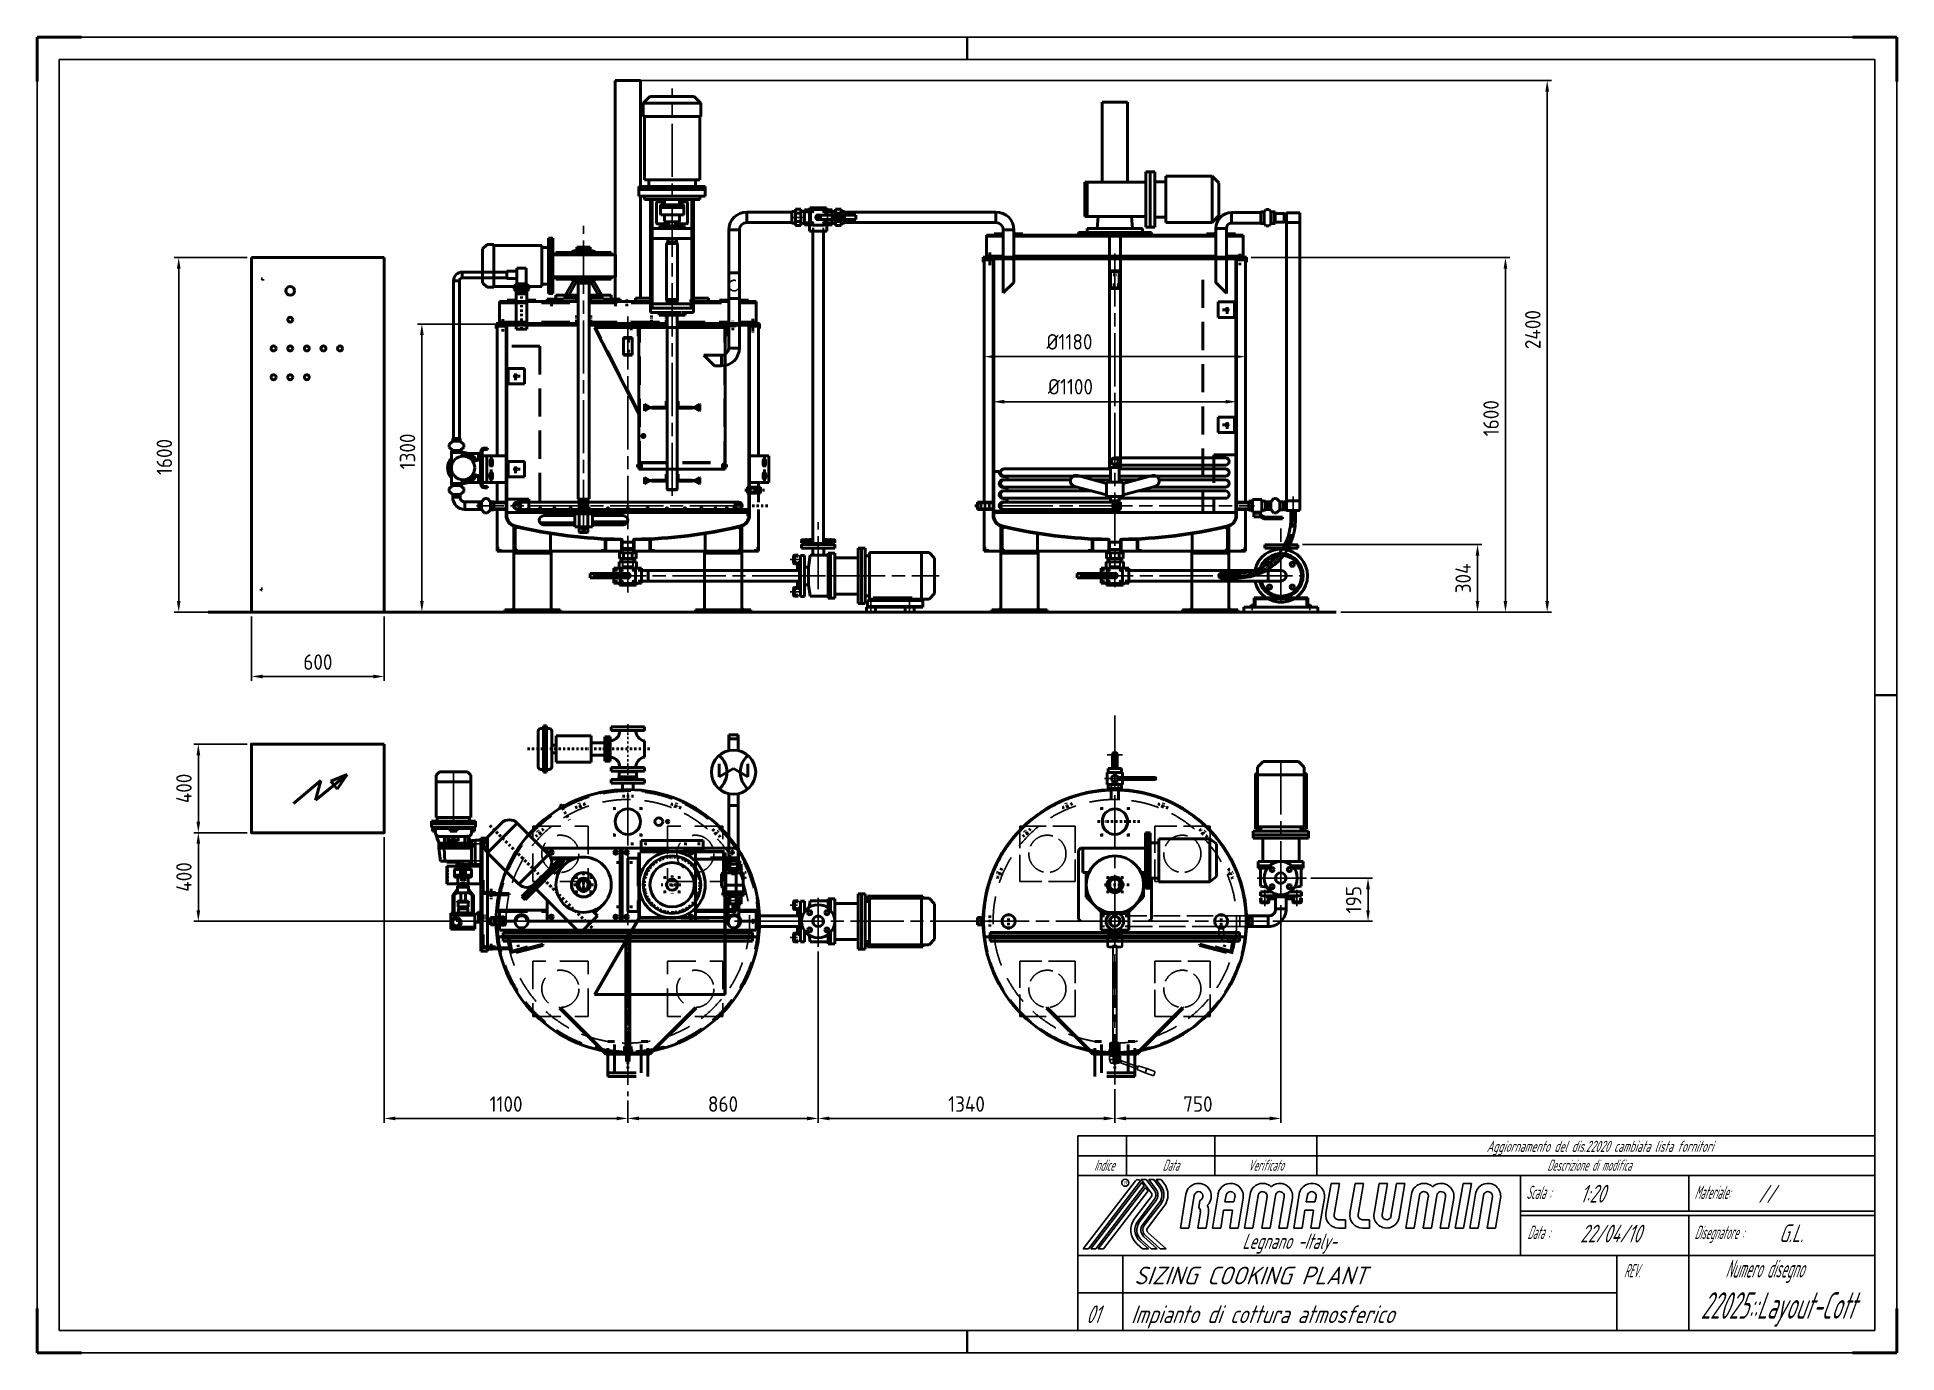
# Model space of a CAD drawing. Header units: millimetres. Extents: x 0 to 8400, y 0 to 5940.
import ezdxf
from ezdxf.enums import TextEntityAlignment as Align

# ---------------------------------------------------------------- set-up
doc = ezdxf.new("R2010")
doc.units = ezdxf.units.MM
doc.header["$LTSCALE"] = 20
for name, pattern in [('AM_ISO02W050', [7.5, 6, -1.5]), ('AM_ISO02W050x2', [3.75, 3, -0.75]), ('AM_ISO08W050', [18, 12, -1.5, 3, -1.5]), ('AM_ISO08W050x2', [9, 6, -0.75, 1.5, -0.75]), ('BORDER', [1.75, 0.5, -0.25, 0.5, -0.25, 0, -0.25]), ('DAPIANO', [0]), ('DASHDOT', [1, 0.5, -0.25, 0, -0.25]), ('DASHED', [0.75, 0.5, -0.25]), ('HIDDEN', [9.525, 6.35, -3.175])]:
    doc.linetypes.add(name, pattern=pattern)
for name, color, linetype, lineweight in [('AM_0', 7, 'Continuous', 50), ('AM_3', 6, 'AM_ISO02W050', 25), ('AM_5', 3, 'Continuous', 25), ('AM_7', 4, 'AM_ISO08W050', 25), ('AM_8', 1, 'Continuous', 25), ('AM_BOR', 7, 'Continuous', 50), ('INGLESE', 7, 'Continuous', 50)]:
    doc.layers.add(name, color=color, linetype=linetype, lineweight=lineweight)
doc.styles.get("Standard").update_dxf_attribs({"font": 'ISOCP.SHX'})
doc.dimstyles.new('AM_ISO$0', dxfattribs={"dimtxt": 3.5, "dimasz": 2.5, "dimexe": 1, "dimexo": 1, "dimgap": 1.5, "dimtad": 1, "dimdsep": 46, "dimtxsty": 'Standard', "dimcen": 0, "dimclrd": 256, "dimclre": 256, "dimclrt": 2, "dimadec": 0, "dimazin": 2, "dimtp": 0.1, "dimtm": 0.1, "dimtfac": 0.71, "dimtdec": 3, "dimtmove": 0, "dimatfit": 3, "dimfxl": 1, "dimlwd": -1, "dimlwe": -1, "dimarcsym": 1})

msp = doc.modelspace()

# ---------------------------------------------------------------- texts
at = {"layer": 'INGLESE', "color": 2, "oblique": 20}
msp.add_text('SIZING COOKING PLANT', height=79.98, dxfattribs=at).set_placement((4954.894, 308.934))

# ---------------------------------------------------------------- blocks, each defined once
blk = doc.blocks.new('KM07')
at = {"layer": 'AM_0', "color": 3, "linetype": 'Continuous'}
for p, q in [((0, 22.3), (3.6, 28.5)), ((0, 22.3), (0, 17.5)), ((0, 17.5), (9.3, 17.5)), ((1.3, 22), (4.6, 27.9)), ((1.3, 22), (1.3, 17.5)), ((9.3, 24), (2.4, 24)), ((4.6, 27.9), (3.6, 28.5)), ((9.3, 26), (3.6, 26)), ((9.3, 26), (9.3, 17.5)), ((0, -17.5), (9.3, -17.5)), ((0, -17.5), (0, -22.3)), ((0, -22.3), (1.7, -25.2)), ((1.3, -17.5), (1.3, -22)), ((1.3, -22), (2.4, -24)), ((4.7, -25.2), (1.7, -25.2)), ((9.3, -24), (2.4, -24)), ((3.1, -25.2), (3.6, -26)), ((9.3, -26), (3.6, -26)), ((4.7, -24), (4.7, -25.2)), ((9.3, -17.5), (9.3, -26))]:
    blk.add_line(p, q, dxfattribs=at)
blk = doc.blocks.new('AM_TMP2')
at = {"layer": 'AM_0', "color": 3, "linetype": 'HIDDEN'}
for p, q in [((4044, 2540.89), (4044, 2382.39)), ((4224, 2540.89), (4044, 2540.89)), ((4224, 2523.89), (4044, 2523.89)), ((4074, 2523.89), (4074, 2382.39)), ((4194, 2523.89), (4194, 2382.39)), ((4224, 2540.89), (4224, 2382.39)), ((4074, 2432.39), (4044, 2432.39)), ((4074, 2382.39), (4044, 2382.39)), ((4194, 2432.39), (4224, 2432.39)), ((4194, 2382.39), (4224, 2382.39))]:
    blk.add_line(p, q, dxfattribs=at)
at = {"layer": 'AM_0', "color": 3, "linetype": 'DASHDOT'}
for p, q in [((4155.38, 2425.43), (4104.65, 2425.43)), ((3654, 1877.93), (3654, 1802.93)), ((4614, 1877.93), (4614, 1802.93)), ((4107.12, 1707.93), (4095.87, 1707.93)), ((4101.5, 1713.55), (4101.5, 1702.3)), ((4172.12, 1707.93), (4160.87, 1707.93)), ((4166.5, 1713.55), (4166.5, 1702.3)), ((4198.27, 1675.43), (4085.18, 1675.43)), ((4107.12, 1642.93), (4095.87, 1642.93)), ((4101.5, 1648.55), (4101.5, 1637.3)), ((4172.12, 1642.93), (4160.87, 1642.93)), ((4166.5, 1648.55), (4166.5, 1637.3)), ((4080.87, 1450.43), (4067.12, 1450.43)), ((4074, 1457.3), (4074, 1443.55)), ((4200.87, 1450.43), (4187.12, 1450.43)), ((4194, 1457.3), (4194, 1443.55)), ((4246.7, 1390.43), (4050.95, 1390.43)), ((4080.87, 1330.43), (4067.12, 1330.43)), ((4074, 1337.3), (4074, 1323.55)), ((4200.87, 1330.43), (4187.12, 1330.43)), ((4194, 1337.3), (4194, 1323.55))]:
    blk.add_line(p, q, dxfattribs=at)
at = {"layer": 'AM_0', "color": 3, "linetype": 'Continuous'}
for p, q in [((4119, 2435.43), (4119, 2405.43)), ((4149, 2435.43), (4119, 2435.43)), ((4149, 2405.43), (4119, 2405.43)), ((4149, 2435.43), (4149, 2405.43)), ((4724.87, 1910.43), (3543.13, 1910.43)), ((4699, 1840.43), (4699, 1842.25)), ((4729, 1840.43), (4729, 1842.39))]:
    blk.add_line(p, q, dxfattribs=at)
at = {"layer": 'AM_0', "color": 1, "linetype": 'Continuous'}
for p, q in [((4697.33, 1930.43), (3570.67, 1930.43)), ((3570.67, 1930.43), (3570.67, 1890.43)), ((3570.67, 1915.43), (4697.33, 1915.43)), ((3570.67, 1905.43), (4697.33, 1905.43)), ((3570.67, 1890.43), (4697.33, 1890.43)), ((3597.33, 1915.43), (3597.33, 1905.43)), ((3630.67, 1915.43), (3630.67, 1905.43)), ((3664, 1915.43), (3664, 1905.43)), ((3697.33, 1915.43), (3697.33, 1905.43)), ((3730.67, 1915.43), (3730.67, 1905.43)), ((3764, 1915.43), (3764, 1905.43)), ((3797.33, 1915.43), (3797.33, 1905.43)), ((3830.67, 1915.43), (3830.67, 1905.43)), ((3864, 1915.43), (3864, 1905.43)), ((3897.33, 1915.43), (3897.33, 1905.43)), ((3930.67, 1915.43), (3930.67, 1905.43)), ((3964, 1915.43), (3964, 1905.43)), ((3997.33, 1915.43), (3997.33, 1905.43)), ((4030.67, 1915.43), (4030.67, 1905.43)), ((4064, 1915.43), (4064, 1905.43)), ((4097.33, 1915.43), (4097.33, 1905.43)), ((4130.67, 1915.43), (4130.67, 1905.43)), ((4164, 1915.43), (4164, 1905.43)), ((4197.33, 1915.43), (4197.33, 1905.43)), ((4230.67, 1915.43), (4230.67, 1905.43)), ((4264, 1915.43), (4264, 1905.43)), ((4297.33, 1915.43), (4297.33, 1905.43)), ((4330.67, 1915.43), (4330.67, 1905.43)), ((4364, 1915.43), (4364, 1905.43)), ((4397.33, 1915.43), (4397.33, 1905.43)), ((4430.67, 1915.43), (4430.67, 1905.43)), ((4464, 1915.43), (4464, 1905.43)), ((4497.33, 1915.43), (4497.33, 1905.43)), ((4530.67, 1915.43), (4530.67, 1905.43)), ((4564, 1915.43), (4564, 1905.43)), ((4597.33, 1915.43), (4597.33, 1905.43)), ((4630.67, 1915.43), (4630.67, 1905.43)), ((4664, 1915.43), (4664, 1905.43)), ((4697.33, 1930.43), (4697.33, 1890.43))]:
    blk.add_line(p, q, dxfattribs=at)
at = {"layer": 'AM_0', "color": 3, "linetype": 'Continuous'}
for centre, radius in [((4134, 1840.43), 595), ((4134, 2425.43), 5), ((3654, 1840.43), 30), ((4614, 1840.43), 30), ((4134, 1675.43), 30), ((4134, 1390.43), 57.5)]:
    blk.add_circle(centre, radius, dxfattribs=at)
at = {"layer": 'AM_0', "color": 3, "linetype": 'HIDDEN'}
blk.add_circle((4134, 1840.43), 593, dxfattribs=at)
at = {"layer": 'AM_0', "color": 1, "linetype": 'Continuous'}
for centre, start, end in [((3570.67, 1910.43), 90, 270), ((4697.33, 1910.43), 270, 90)]:
    blk.add_arc(centre, 5, start, end, dxfattribs=at)
blk = doc.blocks.new('AM_TMP21')
at = {"layer": 'AM_0', "color": 3, "linetype": 'HIDDEN'}
for p, q in [((2044, 2540.89), (2044, 2382.39)), ((2224, 2540.89), (2044, 2540.89)), ((2224, 2523.89), (2044, 2523.89)), ((2074, 2523.89), (2074, 2382.39)), ((2194, 2523.89), (2194, 2382.39)), ((2224, 2540.89), (2224, 2382.39)), ((2074, 2432.39), (2044, 2432.39)), ((2074, 2382.39), (2044, 2382.39)), ((2194, 2432.39), (2224, 2432.39)), ((2194, 2382.39), (2224, 2382.39))]:
    blk.add_line(p, q, dxfattribs=at)
at = {"layer": 'AM_0', "color": 3, "linetype": 'BORDER'}
blk.add_line((2155.38, 2425.43), (2104.65, 2425.43), dxfattribs=at)
at = {"layer": 'AM_0', "color": 3, "linetype": 'Continuous'}
for p, q in [((2119, 2435.43), (2119, 2405.43)), ((2149, 2435.43), (2119, 2435.43)), ((2149, 2405.43), (2119, 2405.43)), ((2149, 2435.43), (2149, 2405.43)), ((2724.87, 1910.43), (1543.13, 1910.43)), ((2699, 1840.43), (2699, 1842.25)), ((2729, 1840.43), (2729, 1842.39))]:
    blk.add_line(p, q, dxfattribs=at)
at = {"layer": 'AM_0', "color": 1, "linetype": 'Continuous'}
for p, q in [((2697.33, 1930.43), (1570.67, 1930.43)), ((1570.67, 1930.43), (1570.67, 1890.43)), ((1570.67, 1915.43), (2697.33, 1915.43)), ((1570.67, 1905.43), (2697.33, 1905.43)), ((1570.67, 1890.43), (2697.33, 1890.43)), ((1597.33, 1915.43), (1597.33, 1905.43)), ((1630.67, 1915.43), (1630.67, 1905.43)), ((1664, 1915.43), (1664, 1905.43)), ((1697.33, 1915.43), (1697.33, 1905.43)), ((1730.67, 1915.43), (1730.67, 1905.43)), ((1764, 1915.43), (1764, 1905.43)), ((1797.33, 1915.43), (1797.33, 1905.43)), ((1830.67, 1915.43), (1830.67, 1905.43)), ((1864, 1915.43), (1864, 1905.43)), ((1897.33, 1915.43), (1897.33, 1905.43)), ((1930.67, 1915.43), (1930.67, 1905.43)), ((1964, 1915.43), (1964, 1905.43)), ((1997.33, 1915.43), (1997.33, 1905.43)), ((2030.67, 1915.43), (2030.67, 1905.43)), ((2064, 1915.43), (2064, 1905.43)), ((2097.33, 1915.43), (2097.33, 1905.43)), ((2130.67, 1915.43), (2130.67, 1905.43)), ((2164, 1915.43), (2164, 1905.43)), ((2197.33, 1915.43), (2197.33, 1905.43)), ((2230.67, 1915.43), (2230.67, 1905.43)), ((2264, 1915.43), (2264, 1905.43)), ((2297.33, 1915.43), (2297.33, 1905.43)), ((2330.67, 1915.43), (2330.67, 1905.43)), ((2364, 1915.43), (2364, 1905.43)), ((2397.33, 1915.43), (2397.33, 1905.43)), ((2430.67, 1915.43), (2430.67, 1905.43)), ((2464, 1915.43), (2464, 1905.43)), ((2497.33, 1915.43), (2497.33, 1905.43)), ((2530.67, 1915.43), (2530.67, 1905.43)), ((2564, 1915.43), (2564, 1905.43)), ((2597.33, 1915.43), (2597.33, 1905.43)), ((2630.67, 1915.43), (2630.67, 1905.43)), ((2664, 1915.43), (2664, 1905.43)), ((2697.33, 1930.43), (2697.33, 1890.43))]:
    blk.add_line(p, q, dxfattribs=at)
at = {"layer": 'AM_0', "color": 1, "linetype": 'HIDDEN'}
blk.add_line((1594, 1920.43), (1594, 1900.43), dxfattribs=at)
at = {"layer": 'AM_0', "color": 3, "linetype": 'DASHDOT'}
for p, q in [((1665.25, 1775.43), (1652.75, 1775.43)), ((1659, 1781.68), (1659, 1769.18)), ((2185.25, 1775.43), (2172.75, 1775.43)), ((2179, 1781.68), (2179, 1769.18)), ((1907.12, 1707.93), (1895.87, 1707.93)), ((1901.5, 1713.55), (1901.5, 1702.3)), ((1972.12, 1707.93), (1960.87, 1707.93)), ((1966.5, 1713.55), (1966.5, 1702.3)), ((2307.12, 1707.93), (2295.87, 1707.93)), ((2301.5, 1713.55), (2301.5, 1702.3)), ((2372.12, 1707.93), (2360.87, 1707.93)), ((2366.5, 1713.55), (2366.5, 1702.3)), ((1665.25, 1625.43), (1652.75, 1625.43)), ((1659, 1631.68), (1659, 1619.18)), ((1907.12, 1642.93), (1895.87, 1642.93)), ((1901.5, 1648.55), (1901.5, 1637.3)), ((1972.12, 1642.93), (1960.87, 1642.93)), ((1966.5, 1648.55), (1966.5, 1637.3)), ((2307.12, 1642.93), (2295.87, 1642.93)), ((2301.5, 1648.55), (2301.5, 1637.3)), ((2372.12, 1642.93), (2360.87, 1642.93)), ((2366.5, 1648.55), (2366.5, 1637.3)), ((2185.25, 1575.43), (2172.75, 1575.43)), ((2179, 1581.68), (2179, 1569.18)), ((1880.25, 1490.43), (1867.75, 1490.43)), ((1874, 1496.68), (1874, 1484.18)), ((2080.87, 1450.43), (2067.12, 1450.43)), ((2074, 1457.3), (2074, 1443.55)), ((2120.25, 1490.43), (2107.75, 1490.43)), ((2114, 1496.68), (2114, 1484.18)), ((2200.87, 1450.43), (2187.12, 1450.43)), ((2194, 1457.3), (2194, 1443.55)), ((2080.87, 1330.43), (2067.12, 1330.43)), ((2074, 1337.3), (2074, 1323.55)), ((2200.87, 1330.43), (2187.12, 1330.43)), ((2194, 1337.3), (2194, 1323.55))]:
    blk.add_line(p, q, dxfattribs=at)
at = {"layer": 'AM_0', "color": 3, "linetype": 'Continuous'}
for centre, radius in [((2134, 1840.43), 595), ((2134, 2425.43), 5), ((1654, 1840.43), 30), ((2614, 1840.43), 30), ((1934, 1675.43), 25), ((2334, 1675.43), 30), ((2134, 1390.43), 57.5), ((1954, 1390.43), 5.5), ((1994, 1390.43), 17.5)]:
    blk.add_circle(centre, radius, dxfattribs=at)
at = {"layer": 'AM_0', "color": 3, "linetype": 'HIDDEN'}
blk.add_circle((2134, 1840.43), 593, dxfattribs=at)
at = {"layer": 'AM_0', "color": 1, "linetype": 'Continuous'}
for centre, start, end in [((1570.67, 1910.43), 90, 270), ((2697.33, 1910.43), 270, 90)]:
    blk.add_arc(centre, 5, start, end, dxfattribs=at)
blk = doc.blocks.new('AM_TMP22')
at = {"layer": 'AM_0', "color": 3, "linetype": 'Continuous'}
for p, q in [((1554, 1790.43), (1554, 1880.43)), ((2714, 1880.43), (1554, 1880.43)), ((2714, 1790.43), (2714, 1880.43)), ((1629, 1840.43), (1554, 1840.43)), ((1829, 1790.43), (1554, 1790.43)), ((1679, 1840.43), (2589, 1840.43)), ((2169, 1790.43), (2159, 1790.43)), ((2714, 1790.43), (2499, 1790.43)), ((2714, 1840.43), (2639, 1840.43))]:
    blk.add_line(p, q, dxfattribs=at)
at = {"layer": 'AM_0', "color": 3, "linetype": 'HIDDEN'}
for p, q in [((1829, 1796.43), (1554, 1796.43)), ((2169, 1796.43), (2159, 1796.43)), ((2714, 1796.43), (2499, 1796.43))]:
    blk.add_line(p, q, dxfattribs=at)
for centre in [(1569, 1840.43), (2699, 1840.43)]:
    blk.add_circle(centre, 5.5, dxfattribs=at)
at = {"layer": 'AM_0', "color": 3, "linetype": 'Continuous'}
for centre in [(1849, 1820.43), (2139, 1820.43), (2189, 1820.43), (2479, 1820.43)]:
    blk.add_circle(centre, 8, dxfattribs=at)
for centre, radius, start, end in [((1654, 1840.43), 30, 0, 180), ((2614, 1840.43), 30, 0, 180), ((1654, 1840.43), 25, 180, 0), ((2614, 1840.43), 25, 180, 0)]:
    blk.add_arc(centre, radius, start, end, dxfattribs=at)
at = {"layer": 'AM_0', "color": 3, "linetype": 'HIDDEN'}
for centre in [(1654, 1840.43), (2614, 1840.43)]:
    blk.add_arc(centre, 30, 180, 0, dxfattribs=at)
blk = doc.blocks.new('AM_TMP23')
at = {"layer": 'AM_0', "color": 3, "linetype": 'Continuous'}
for p, q in [((1554, 6100.54), (1554, 6000.54)), ((1630, 6100.54), (1554, 6100.54)), ((1837.15, 6100.54), (1678, 6100.54)), ((2309, 6100.54), (2090.85, 6100.54)), ((2714, 6100.54), (2359, 6100.54)), ((2714, 6100.54), (2714, 6000.54)), ((1630, 6000.54), (1554, 6000.54)), ((1911.5, 6000.54), (1678, 6000.54)), ((2309, 6000.54), (2016.5, 6000.54)), ((2714, 6000.54), (2359, 6000.54))]:
    blk.add_line(p, q, dxfattribs=at)
at = {"layer": 'AM_0', "color": 3, "linetype": 'HIDDEN'}
for p, q in [((1630, 6094.54), (1554, 6094.54)), ((1837.15, 6094.54), (1678, 6094.54)), ((2309, 6094.54), (2030.85, 6094.54)), ((2714, 6094.54), (2359, 6094.54)), ((1630, 6006.54), (1554, 6006.54)), ((1911.5, 6006.54), (1678, 6006.54)), ((2309, 6006.54), (1956.5, 6006.54)), ((2714, 6006.54), (2375.5, 6006.54))]:
    blk.add_line(p, q, dxfattribs=at)
at = {"layer": 'AM_0', "color": 3, "linetype": 'DASHDOT'}
for p, q in [((1849, 6079.54), (1849, 6115.54)), ((2139, 6079.54), (2139, 6115.54)), ((2189, 6079.54), (2189, 6115.54)), ((2479, 6079.54), (2479, 6115.54)), ((2614, 5973.96), (2614, 6123.21)), ((1569, 6021.54), (1569, 5985.54)), ((2699, 6021.54), (2699, 5985.54))]:
    blk.add_line(p, q, dxfattribs=at)
blk = doc.blocks.new('AM_TMP24')
at = {"layer": 'AM_0', "color": 3, "linetype": 'Continuous'}
for p, q in [((1634, 1559.88), (1634, 1509.88)), ((1634, 1559.88), (1829, 1559.88)), ((2159, 1559.88), (2169, 1559.88)), ((2381.68, 1559.88), (2479.67, 1559.88)), ((1634, 1509.88), (2520.76, 1509.88))]:
    blk.add_line(p, q, dxfattribs=at)
at = {"layer": 'AM_0', "color": 3, "linetype": 'HIDDEN'}
for p, q in [((1634, 1553.88), (1829, 1553.88)), ((2159, 1553.88), (2169, 1553.88)), ((2363.16, 1553.88), (2481.8, 1553.88))]:
    blk.add_line(p, q, dxfattribs=at)
blk.add_circle((1662, 1529.88), 5.5, dxfattribs=at)
at = {"layer": 'AM_0', "color": 3, "linetype": 'Continuous'}
for centre in [(1849, 1529.88), (2139, 1529.88), (2189, 1529.88), (2479, 1529.88)]:
    blk.add_circle(centre, 8, dxfattribs=at)
blk = doc.blocks.new('L')
at = {"layer": 'AM_0', "color": 3, "linetype": 'Continuous'}
for p, q in [((3979, 1840.43), (3969, 1830.43)), ((3969, 1645.43), (3969, 1830.43)), ((4004, 1730.43), (4079, 1805.43)), ((4189, 1805.43), (4079, 1805.43)), ((4189, 1805.43), (4264, 1730.43)), ((4299, 1830.43), (4289, 1840.43)), ((4299, 1520.43), (4299, 1830.43)), ((3974.97, 1440.43), (3974.97, 1690.43)), ((3975, 1690.43), (3995, 1690.43)), ((3984.97, 1440.43), (3984.97, 1690.43)), ((3995, 1440.43), (3995, 1690.43)), ((4004, 1620.43), (4004, 1730.43)), ((4264, 1620.43), (4264, 1730.43)), ((3674.97, 1638.28), (3704.97, 1662.43)), ((3674.97, 1490.43), (3674.97, 1638.28)), ((3704.97, 1662.43), (3934.97, 1662.43)), ((3704.97, 1662.43), (3704.97, 1468.43)), ((3934.97, 1468.43), (3934.97, 1662.43)), ((3934.97, 1645.43), (3974.97, 1645.43)), ((3995, 1620.43), (4016.21, 1620.43)), ((4251.79, 1620.43), (4278, 1620.43)), ((4278, 1510.43), (4278, 1620.43)), ((4299, 1520.43), (4289, 1510.43)), ((4299, 1520.43), (4289, 1510.43)), ((3704.97, 1468.43), (3674.97, 1490.43)), ((3704.97, 1468.43), (3934.97, 1468.43)), ((3934.97, 1485.43), (3974.97, 1485.43)), ((3975, 1440.43), (3995, 1440.43)), ((3995, 1510.43), (4289, 1510.43)), ((3995, 1510.43), (4278, 1510.43))]:
    blk.add_line(p, q, dxfattribs=at)
for radius in [130, 35, 25, 25]:
    blk.add_circle((4134, 1675.43), radius, dxfattribs=at)
blk = doc.blocks.new('AM_TMP26')
at = {"layer": 'AM_0', "color": 1, "linetype": 'Continuous'}
for p, q in [((1688, 5993.54), (1644, 5993.54)), ((1644, 5990.54), (1644, 5993.54)), ((1688, 5990.54), (1644, 5990.54)), ((1691, 5943.54), (1691, 5987.54)), ((1694, 5343.54), (1694, 5987.54)), ((2281.84, 5983.54), (1694, 5983.54)), ((2084, 5343.54), (2084, 5983.54)), ((2084, 5593.54), (2283.34, 5982.22)), ((2087, 5943.54), (2087, 5987.54)), ((2090, 5993.54), (2134, 5993.54)), ((2090, 5990.54), (2134, 5990.54)), ((2134, 5990.54), (2134, 5993.54)), ((2281.84, 5983.54), (2283.34, 5982.22)), ((1694, 5943.54), (1691, 5943.54)), ((2084, 5943.54), (2087, 5943.54)), ((2084, 5593.54), (2082, 5593.54)), ((2082.5, 5594.87), (2084, 5593.54)), ((2084, 5343.54), (1694, 5343.54)), ((1698, 5352.91), (1698, 5364.17)), ((1703.5, 5366.05), (1699, 5366.05)), ((1703.5, 5362.29), (1699, 5362.29)), ((1703.5, 5354.79), (1699, 5354.79)), ((1703.5, 5351.04), (1699, 5351.04)), ((1704.5, 5352.91), (1704.5, 5364.17)), ((2073.5, 5352.91), (2073.5, 5364.17)), ((2074.5, 5366.05), (2079, 5366.05)), ((2074.5, 5362.29), (2079, 5362.29)), ((2074.5, 5354.79), (2079, 5354.79)), ((2074.5, 5351.04), (2079, 5351.04)), ((2080, 5352.91), (2080, 5364.17))]:
    blk.add_line(p, q, dxfattribs=at)
at = {"layer": 'AM_0', "color": 1, "linetype": 'DASHDOT'}
for p, q in [((1659, 5971.3), (1659, 6013.16)), ((2119, 5971.3), (2119, 6013.16)), ((2055.87, 5493.54), (2072.12, 5493.54)), ((2064, 5485.42), (2064, 5501.67)), ((1681.69, 5358.54), (1715.6, 5358.54)), ((2096.31, 5358.54), (2062.4, 5358.54))]:
    blk.add_line(p, q, dxfattribs=at)
at = {"layer": 'AM_0', "color": 1, "linetype": 'HIDDEN'}
for p, q in [((1696, 5343.54), (1696, 5983.54)), ((2082, 5343.54), (2082, 5983.54)), ((2082.5, 5594.87), (2281.84, 5983.54)), ((2056.49, 5493.54), (2060.25, 5500.04)), ((2060.25, 5487.04), (2056.49, 5493.54)), ((2060.25, 5500.04), (2067.75, 5500.04)), ((2067.75, 5487.04), (2060.25, 5487.04)), ((2067.75, 5500.04), (2071.5, 5493.54)), ((2071.5, 5493.54), (2067.75, 5487.04)), ((1698, 5343.54), (1698, 5369.54)), ((2078, 5373.54), (1700, 5373.54)), ((2078, 5371.54), (1700, 5371.54)), ((2080, 5343.54), (2080, 5369.54))]:
    blk.add_line(p, q, dxfattribs=at)
at = {"layer": 'AM_0', "color": 1, "linetype": 'Continuous'}
for points in [[(1699, 5366.05), (1698.96, 5366.05), (1698.92, 5366.04), (1698.88, 5366.03), (1698.84, 5366.02), (1698.8, 5366.01), (1698.77, 5366), (1698.73, 5365.98), (1698.69, 5365.96), (1698.65, 5365.93), (1698.62, 5365.9), (1698.55, 5365.84), (1698.48, 5365.77), (1698.41, 5365.69), (1698.35, 5365.6), (1698.29, 5365.5), (1698.24, 5365.39), (1698.19, 5365.27), (1698.11, 5365.02), (1698.05, 5364.75), (1698.01, 5364.46), (1698, 5364.17), (1698.01, 5363.88), (1698.05, 5363.59), (1698.11, 5363.32), (1698.19, 5363.07), (1698.24, 5362.95), (1698.29, 5362.84), (1698.35, 5362.74), (1698.41, 5362.65), (1698.48, 5362.57), (1698.55, 5362.5), (1698.62, 5362.44), (1698.65, 5362.41), (1698.69, 5362.39), (1698.73, 5362.36), (1698.77, 5362.35), (1698.8, 5362.33), (1698.84, 5362.32), (1698.88, 5362.31), (1698.92, 5362.3), (1698.96, 5362.3), (1699, 5362.29)], [(1699, 5354.79), (1698.96, 5354.79), (1698.92, 5354.78), (1698.88, 5354.78), (1698.84, 5354.77), (1698.8, 5354.75), (1698.77, 5354.74), (1698.73, 5354.72), (1698.69, 5354.7), (1698.65, 5354.67), (1698.62, 5354.65), (1698.55, 5354.58), (1698.48, 5354.51), (1698.41, 5354.43), (1698.35, 5354.34), (1698.29, 5354.24), (1698.24, 5354.13), (1698.19, 5354.01), (1698.11, 5353.76), (1698.05, 5353.49), (1698.01, 5353.21), (1698, 5352.91), (1698.01, 5352.62), (1698.05, 5352.33), (1698.11, 5352.06), (1698.19, 5351.81), (1698.24, 5351.69), (1698.29, 5351.59), (1698.35, 5351.49), (1698.41, 5351.39), (1698.48, 5351.31), (1698.55, 5351.24), (1698.62, 5351.18), (1698.65, 5351.15), (1698.69, 5351.13), (1698.73, 5351.11), (1698.77, 5351.09), (1698.8, 5351.07), (1698.84, 5351.06), (1698.88, 5351.05), (1698.92, 5351.04), (1698.96, 5351.04), (1699, 5351.04)], [(1699, 5362.29), (1698.98, 5362.29), (1698.96, 5362.29), (1698.94, 5362.29), (1698.92, 5362.28), (1698.9, 5362.28), (1698.88, 5362.27), (1698.86, 5362.26), (1698.84, 5362.25), (1698.8, 5362.22), (1698.77, 5362.19), (1698.73, 5362.15), (1698.69, 5362.11), (1698.65, 5362.06), (1698.58, 5361.95), (1698.51, 5361.82), (1698.44, 5361.66), (1698.32, 5361.3), (1698.21, 5360.86), (1698.13, 5360.38), (1698.02, 5359.27), (1698.01, 5358.1), (1698.09, 5356.97), (1698.17, 5356.46), (1698.27, 5355.99), (1698.38, 5355.59), (1698.44, 5355.42), (1698.51, 5355.27), (1698.58, 5355.13), (1698.65, 5355.02), (1698.69, 5354.97), (1698.73, 5354.93), (1698.77, 5354.89), (1698.8, 5354.86), (1698.84, 5354.83), (1698.86, 5354.82), (1698.88, 5354.81), (1698.9, 5354.81), (1698.92, 5354.8), (1698.94, 5354.8), (1698.96, 5354.79), (1698.98, 5354.79), (1699, 5354.79)], [(1703.5, 5362.29), (1703.54, 5362.3), (1703.58, 5362.3), (1703.62, 5362.31), (1703.66, 5362.32), (1703.69, 5362.33), (1703.73, 5362.35), (1703.77, 5362.36), (1703.81, 5362.39), (1703.85, 5362.41), (1703.88, 5362.44), (1703.95, 5362.5), (1704.02, 5362.57), (1704.09, 5362.65), (1704.15, 5362.74), (1704.21, 5362.84), (1704.26, 5362.95), (1704.31, 5363.07), (1704.39, 5363.32), (1704.45, 5363.59), (1704.49, 5363.88), (1704.5, 5364.17), (1704.49, 5364.46), (1704.45, 5364.75), (1704.39, 5365.02), (1704.31, 5365.27), (1704.26, 5365.39), (1704.21, 5365.5), (1704.15, 5365.6), (1704.09, 5365.69), (1704.02, 5365.77), (1703.95, 5365.84), (1703.88, 5365.9), (1703.85, 5365.93), (1703.81, 5365.96), (1703.77, 5365.98), (1703.73, 5366), (1703.69, 5366.01), (1703.66, 5366.02), (1703.62, 5366.03), (1703.58, 5366.04), (1703.54, 5366.05), (1703.5, 5366.05)], [(1703.5, 5354.79), (1703.52, 5354.79), (1703.54, 5354.79), (1703.56, 5354.8), (1703.58, 5354.8), (1703.6, 5354.81), (1703.62, 5354.81), (1703.64, 5354.82), (1703.66, 5354.83), (1703.69, 5354.86), (1703.73, 5354.89), (1703.77, 5354.93), (1703.81, 5354.97), (1703.85, 5355.02), (1703.92, 5355.13), (1703.99, 5355.27), (1704.05, 5355.42), (1704.18, 5355.79), (1704.28, 5356.22), (1704.37, 5356.71), (1704.48, 5357.81), (1704.49, 5358.98), (1704.41, 5360.11), (1704.33, 5360.63), (1704.23, 5361.09), (1704.12, 5361.49), (1704.05, 5361.66), (1703.99, 5361.82), (1703.92, 5361.95), (1703.85, 5362.06), (1703.81, 5362.11), (1703.77, 5362.15), (1703.73, 5362.19), (1703.69, 5362.22), (1703.66, 5362.25), (1703.64, 5362.26), (1703.62, 5362.27), (1703.6, 5362.28), (1703.58, 5362.28), (1703.56, 5362.29), (1703.54, 5362.29), (1703.52, 5362.29), (1703.5, 5362.29)], [(1703.5, 5351.04), (1703.54, 5351.04), (1703.58, 5351.04), (1703.62, 5351.05), (1703.66, 5351.06), (1703.69, 5351.07), (1703.73, 5351.09), (1703.77, 5351.11), (1703.81, 5351.13), (1703.85, 5351.15), (1703.88, 5351.18), (1703.95, 5351.24), (1704.02, 5351.31), (1704.09, 5351.39), (1704.15, 5351.49), (1704.21, 5351.59), (1704.26, 5351.69), (1704.31, 5351.81), (1704.39, 5352.06), (1704.45, 5352.33), (1704.49, 5352.62), (1704.5, 5352.91), (1704.49, 5353.21), (1704.45, 5353.49), (1704.39, 5353.76), (1704.31, 5354.01), (1704.26, 5354.13), (1704.21, 5354.24), (1704.15, 5354.34), (1704.09, 5354.43), (1704.02, 5354.51), (1703.95, 5354.58), (1703.88, 5354.65), (1703.85, 5354.67), (1703.81, 5354.7), (1703.77, 5354.72), (1703.73, 5354.74), (1703.69, 5354.75), (1703.66, 5354.77), (1703.62, 5354.78), (1703.58, 5354.78), (1703.54, 5354.79), (1703.5, 5354.79)], [(2074.5, 5366.05), (2074.46, 5366.05), (2074.42, 5366.04), (2074.38, 5366.03), (2074.34, 5366.02), (2074.3, 5366.01), (2074.27, 5366), (2074.23, 5365.98), (2074.19, 5365.96), (2074.15, 5365.93), (2074.12, 5365.9), (2074.05, 5365.84), (2073.98, 5365.77), (2073.91, 5365.69), (2073.85, 5365.6), (2073.79, 5365.5), (2073.74, 5365.39), (2073.69, 5365.27), (2073.61, 5365.02), (2073.55, 5364.75), (2073.51, 5364.46), (2073.5, 5364.17), (2073.51, 5363.88), (2073.55, 5363.59), (2073.61, 5363.32), (2073.69, 5363.07), (2073.74, 5362.95), (2073.79, 5362.84), (2073.85, 5362.74), (2073.91, 5362.65), (2073.98, 5362.57), (2074.05, 5362.5), (2074.12, 5362.44), (2074.15, 5362.41), (2074.19, 5362.39), (2074.23, 5362.36), (2074.27, 5362.35), (2074.3, 5362.33), (2074.34, 5362.32), (2074.38, 5362.31), (2074.42, 5362.3), (2074.46, 5362.3), (2074.5, 5362.29)], [(2074.5, 5354.79), (2074.46, 5354.79), (2074.42, 5354.78), (2074.38, 5354.78), (2074.34, 5354.77), (2074.3, 5354.75), (2074.27, 5354.74), (2074.23, 5354.72), (2074.19, 5354.7), (2074.15, 5354.67), (2074.12, 5354.65), (2074.05, 5354.58), (2073.98, 5354.51), (2073.91, 5354.43), (2073.85, 5354.34), (2073.79, 5354.24), (2073.74, 5354.13), (2073.69, 5354.01), (2073.61, 5353.76), (2073.55, 5353.49), (2073.51, 5353.21), (2073.5, 5352.91), (2073.51, 5352.62), (2073.55, 5352.33), (2073.61, 5352.06), (2073.69, 5351.81), (2073.74, 5351.69), (2073.79, 5351.59), (2073.85, 5351.49), (2073.91, 5351.39), (2073.98, 5351.31), (2074.05, 5351.24), (2074.12, 5351.18), (2074.15, 5351.15), (2074.19, 5351.13), (2074.23, 5351.11), (2074.27, 5351.09), (2074.3, 5351.07), (2074.34, 5351.06), (2074.38, 5351.05), (2074.42, 5351.04), (2074.46, 5351.04), (2074.5, 5351.04)], [(2074.5, 5362.29), (2074.48, 5362.29), (2074.46, 5362.29), (2074.44, 5362.29), (2074.42, 5362.28), (2074.4, 5362.28), (2074.38, 5362.27), (2074.36, 5362.26), (2074.34, 5362.25), (2074.3, 5362.22), (2074.27, 5362.19), (2074.23, 5362.15), (2074.19, 5362.11), (2074.15, 5362.06), (2074.08, 5361.95), (2074.01, 5361.82), (2073.94, 5361.66), (2073.82, 5361.3), (2073.71, 5360.86), (2073.63, 5360.38), (2073.52, 5359.27), (2073.51, 5358.1), (2073.59, 5356.97), (2073.67, 5356.46), (2073.76, 5355.99), (2073.88, 5355.59), (2073.94, 5355.42), (2074.01, 5355.27), (2074.08, 5355.13), (2074.15, 5355.02), (2074.19, 5354.97), (2074.23, 5354.93), (2074.27, 5354.89), (2074.3, 5354.86), (2074.34, 5354.83), (2074.36, 5354.82), (2074.38, 5354.81), (2074.4, 5354.81), (2074.42, 5354.8), (2074.44, 5354.8), (2074.46, 5354.79), (2074.48, 5354.79), (2074.5, 5354.79)], [(2079, 5362.29), (2079.04, 5362.3), (2079.08, 5362.3), (2079.12, 5362.31), (2079.16, 5362.32), (2079.19, 5362.33), (2079.23, 5362.35), (2079.27, 5362.36), (2079.31, 5362.39), (2079.34, 5362.41), (2079.38, 5362.44), (2079.45, 5362.5), (2079.52, 5362.57), (2079.59, 5362.65), (2079.65, 5362.74), (2079.71, 5362.84), (2079.76, 5362.95), (2079.81, 5363.07), (2079.89, 5363.32), (2079.95, 5363.59), (2079.99, 5363.88), (2080, 5364.17), (2079.99, 5364.46), (2079.95, 5364.75), (2079.89, 5365.02), (2079.81, 5365.27), (2079.76, 5365.39), (2079.71, 5365.5), (2079.65, 5365.6), (2079.59, 5365.69), (2079.52, 5365.77), (2079.45, 5365.84), (2079.38, 5365.9), (2079.35, 5365.93), (2079.31, 5365.96), (2079.27, 5365.98), (2079.23, 5366), (2079.19, 5366.01), (2079.16, 5366.02), (2079.12, 5366.03), (2079.08, 5366.04), (2079.04, 5366.05), (2079, 5366.05)], [(2079, 5354.79), (2079.02, 5354.79), (2079.04, 5354.79), (2079.06, 5354.8), (2079.08, 5354.8), (2079.1, 5354.81), (2079.12, 5354.81), (2079.14, 5354.82), (2079.16, 5354.83), (2079.19, 5354.86), (2079.23, 5354.89), (2079.27, 5354.93), (2079.31, 5354.97), (2079.35, 5355.02), (2079.42, 5355.13), (2079.49, 5355.27), (2079.55, 5355.42), (2079.68, 5355.79), (2079.78, 5356.22), (2079.87, 5356.71), (2079.98, 5357.81), (2079.99, 5358.98), (2079.91, 5360.11), (2079.83, 5360.63), (2079.73, 5361.09), (2079.62, 5361.49), (2079.55, 5361.66), (2079.49, 5361.82), (2079.42, 5361.95), (2079.35, 5362.06), (2079.31, 5362.11), (2079.27, 5362.15), (2079.23, 5362.19), (2079.19, 5362.22), (2079.16, 5362.25), (2079.14, 5362.26), (2079.12, 5362.27), (2079.1, 5362.28), (2079.08, 5362.28), (2079.06, 5362.29), (2079.04, 5362.29), (2079.02, 5362.29), (2079, 5362.29)], [(2079, 5351.04), (2079.04, 5351.04), (2079.08, 5351.04), (2079.12, 5351.05), (2079.16, 5351.06), (2079.19, 5351.07), (2079.23, 5351.09), (2079.27, 5351.11), (2079.31, 5351.13), (2079.35, 5351.15), (2079.38, 5351.18), (2079.45, 5351.24), (2079.52, 5351.31), (2079.59, 5351.39), (2079.65, 5351.49), (2079.71, 5351.59), (2079.76, 5351.69), (2079.81, 5351.81), (2079.89, 5352.06), (2079.95, 5352.33), (2079.99, 5352.62), (2080, 5352.91), (2079.99, 5353.21), (2079.95, 5353.49), (2079.89, 5353.76), (2079.81, 5354.01), (2079.76, 5354.13), (2079.71, 5354.24), (2079.65, 5354.34), (2079.59, 5354.43), (2079.52, 5354.51), (2079.45, 5354.58), (2079.38, 5354.65), (2079.34, 5354.67), (2079.31, 5354.7), (2079.27, 5354.72), (2079.23, 5354.74), (2079.19, 5354.75), (2079.16, 5354.77), (2079.12, 5354.78), (2079.08, 5354.78), (2079.04, 5354.79), (2079, 5354.79)]]:
    blk.add_lwpolyline(points, dxfattribs=at)
at = {"layer": 'AM_0', "color": 1, "linetype": 'HIDDEN'}
for radius in [6.5, 3.38]:
    blk.add_circle((2064, 5493.54), radius, dxfattribs=at)
at = {"layer": 'AM_0', "color": 1, "linetype": 'Continuous'}
for centre, radius, start, end in [((1688, 5987.54), 6, 0.000011, 90), ((1688, 5987.54), 3, 0.000011, 90), ((2090, 5987.54), 6, 90, 180), ((2090, 5987.54), 3, 90, 180)]:
    blk.add_arc(centre, radius, start, end, dxfattribs=at)
at = {"layer": 'AM_0', "color": 1, "linetype": 'HIDDEN'}
for centre, radius, start, end in [((2064, 5493.54), 4, 90, 0.000008), ((1700, 5369.54), 4, 90, 180), ((1700, 5369.54), 2, 90, 180), ((2078, 5369.54), 4, 0.000011, 90), ((2078, 5369.54), 2, 0.000011, 90)]:
    blk.add_arc(centre, radius, start, end, dxfattribs=at)
blk = doc.blocks.new('AM_TMP27')
at = {"layer": 'AM_0', "color": 1, "linetype": 'Continuous'}
for p, q in [((1694, 1529.43), (1694, 2170.43)), ((2284, 2170.43), (1694, 2170.43)), ((1696, 1529.43), (1696, 2170.43)), ((2082, 1825.96), (2281.7, 2170.43)), ((2084, 1825.43), (2284, 2170.43)), ((1644, 1605.43), (1644, 1795.43)), ((1694, 1795.43), (1644, 1795.43)), ((2082, 1823.43), (1696, 1823.43)), ((2082, 1529.43), (2082, 1825.96)), ((2084, 1529.43), (2084, 1825.43)), ((2084, 1795.43), (2134, 1795.43)), ((2134, 1555.43), (2134, 1795.43)), ((1694, 1605.43), (1644, 1605.43)), ((2080, 1527.43), (1698, 1527.43)), ((2080, 1525.43), (1698, 1525.43)), ((1794, 1475.43), (1794, 1525.43)), ((2074, 1475.43), (2074, 1525.43)), ((2084, 1555.43), (2134, 1555.43)), ((2074, 1475.43), (1794, 1475.43))]:
    blk.add_line(p, q, dxfattribs=at)
at = {"layer": 'AM_0', "color": 1, "linetype": 'DASHDOT'}
for p, q in [((1652.75, 1775.43), (1665.25, 1775.43)), ((1659, 1769.18), (1659, 1781.68)), ((2112.75, 1775.43), (2125.25, 1775.43)), ((2119, 1769.18), (2119, 1781.68)), ((1652.75, 1625.43), (1665.25, 1625.43)), ((1659, 1619.18), (1659, 1631.68)), ((2112.75, 1575.43), (2125.25, 1575.43)), ((2119, 1569.18), (2119, 1581.68)), ((1807.75, 1490.43), (1820.25, 1490.43)), ((1814, 1484.18), (1814, 1496.68)), ((2047.75, 1490.43), (2060.25, 1490.43)), ((2054, 1484.18), (2054, 1496.68))]:
    blk.add_line(p, q, dxfattribs=at)
at = {"layer": 'AM_0', "color": 1, "linetype": 'HIDDEN'}
for p, q in [((1691, 1605.43), (1691, 1795.43)), ((2084, 1825.43), (1694, 1825.43)), ((2087, 1555.43), (2087, 1795.43)), ((2074, 1522.43), (1794, 1522.43))]:
    blk.add_line(p, q, dxfattribs=at)
at = {"layer": 'AM_0', "color": 1, "linetype": 'BORDER'}
blk.add_circle((1934, 1675.43), 125, dxfattribs=at)
blk = doc.blocks.new('GH')
at = {"layer": 'AM_0', "color": 1, "linetype": 'Continuous'}
for p, q in [((1825.4, 1448.84), (1828.23, 1451.67)), ((1825.4, 1448.84), (2034, 1240.24)), ((1828.23, 1451.67), (2034.49, 1245.42)), ((2233.51, 1245.42), (2439.77, 1451.67)), ((2234, 1240.24), (2442.6, 1448.84)), ((2439.77, 1451.67), (2442.6, 1448.84)), ((2234, 1240.24), (2034, 1240.24)), ((2230.69, 1244.24), (2037.31, 1244.24))]:
    blk.add_line(p, q, dxfattribs=at)
at = {"layer": 'AM_0', "color": 1, "linetype": 'DASHDOT'}
blk.add_line((2134, 1265.2), (2134, 1175.52), dxfattribs=at)
at = {"layer": 'AM_0', "color": 1, "linetype": 'HIDDEN'}
for p, q in [((2124, 1244.24), (2124, 1240.24)), ((2144, 1244.24), (2144, 1240.24))]:
    blk.add_line(p, q, dxfattribs=at)
at = {"layer": 'AM_0', "color": 1, "linetype": 'Continuous'}
for centre, start, end in [((2037.31, 1248.24), 225, 270), ((2230.69, 1248.24), 270, 315)]:
    blk.add_arc(centre, 4, start, end, dxfattribs=at)
blk = doc.blocks.new('GHJ')
at = {"layer": 'AM_0', "color": 1, "linetype": 'Continuous'}
for p, q in [((2125.5, 1237.43), (2125.5, 1772.43)), ((2142.5, 1772.43), (2125.5, 1772.43)), ((2142.5, 1237.43), (2142.5, 1772.43)), ((2142.5, 1237.43), (2125.5, 1237.43)), ((2125.5, 1237.43), (2128, 1234.93)), ((2125.84, 1237.43), (2125.67, 1237.26)), ((2125.88, 1237.05), (2126.26, 1237.43)), ((2126.68, 1237.43), (2126.09, 1236.83)), ((2126.3, 1236.62), (2127.11, 1237.43)), ((2127.53, 1237.43), (2126.52, 1236.41)), ((2126.73, 1236.2), (2127.96, 1237.43)), ((2128, 1237.04), (2126.94, 1235.99)), ((2127.15, 1235.77), (2128, 1236.62)), ((2128, 1236.2), (2127.36, 1235.56)), ((2127.58, 1235.35), (2128, 1235.77)), ((2128, 1235.35), (2127.79, 1235.14)), ((2128, 1207.43), (2140, 1247.43)), ((2128, 1247.43), (2140, 1207.43)), ((2128, 1237.43), (2128, 1207.43)), ((2128, 1207.43), (2140, 1207.43)), ((2140, 1207.43), (2140, 1237.43)), ((2142.5, 1237.43), (2140, 1234.93)), ((2142.38, 1237.43), (2140, 1235.04)), ((2140, 1235.47), (2141.96, 1237.43)), ((2141.53, 1237.43), (2140, 1235.89)), ((2140, 1236.32), (2141.11, 1237.43)), ((2140.68, 1237.43), (2140, 1236.74)), ((2140, 1237.17), (2140.26, 1237.43))]:
    blk.add_line(p, q, dxfattribs=at)
at = {"layer": 'AM_0', "color": 1, "linetype": 'HIDDEN'}
for p, q in [((2127, 1237.43), (2127, 1772.43)), ((2141, 1237.43), (2141, 1772.43)), ((2140, 1247.43), (2128, 1247.43)), ((2128, 1247.43), (2128, 1237.43)), ((2140, 1237.43), (2140, 1247.43))]:
    blk.add_line(p, q, dxfattribs=at)
at = {"layer": 'AM_0', "color": 1, "linetype": 'DASHDOT'}
blk.add_line((2134, 1209.01), (2134, 1782.86), dxfattribs=at)
blk = doc.blocks.new('GH1')
at = {"layer": 'AM_0', "color": 1, "linetype": 'Continuous'}
for p, q in [((3825.4, 1448.84), (3828.23, 1451.67)), ((3825.4, 1448.84), (4034, 1240.24)), ((3828.23, 1451.67), (4034.48, 1245.42)), ((4233.51, 1245.42), (4439.77, 1451.67)), ((4234, 1240.24), (4442.6, 1448.84)), ((4439.77, 1451.67), (4442.6, 1448.84)), ((4234, 1240.24), (4034, 1240.24)), ((4230.68, 1244.24), (4037.31, 1244.24))]:
    blk.add_line(p, q, dxfattribs=at)
at = {"layer": 'AM_0', "color": 1, "linetype": 'DASHDOT'}
blk.add_line((4134, 1265.2), (4134, 1175.52), dxfattribs=at)
at = {"layer": 'AM_0', "color": 1, "linetype": 'HIDDEN'}
for p, q in [((4124, 1244.24), (4124, 1240.24)), ((4144, 1244.24), (4144, 1240.24))]:
    blk.add_line(p, q, dxfattribs=at)
at = {"layer": 'AM_0', "color": 1, "linetype": 'Continuous'}
for centre, start, end in [((4037.31, 1248.24), 225, 270), ((4230.68, 1248.24), 270, 315)]:
    blk.add_arc(centre, 4, start, end, dxfattribs=at)
blk = doc.blocks.new('GHJ1')
at = {"color": 1}
for p, q in [((4169, 1776.93), (4099, 1776.93)), ((4099, 1776.93), (4099, 1771.93)), ((4099, 1771.93), (4169, 1771.93)), ((4099, 1729.93), (4099, 1771.93)), ((4103, 1729.93), (4103, 1771.93)), ((4123, 1767.93), (4123, 1771.93)), ((4145, 1767.93), (4123, 1767.93)), ((4123, 1763.93), (4123, 1767.93)), ((4145, 1771.93), (4145, 1767.93)), ((4145, 1767.93), (4145, 1763.93)), ((4165, 1771.93), (4165, 1729.93)), ((4169, 1771.93), (4169, 1776.93)), ((4169, 1771.93), (4169, 1729.93)), ((4125.5, 1725.93), (4107, 1725.93)), ((4125.5, 1721.93), (4107, 1721.93)), ((4145, 1763.93), (4123, 1763.93)), ((4123, 1759.93), (4123, 1763.93)), ((4145, 1759.93), (4123, 1759.93)), ((4123, 1757.93), (4123, 1759.93)), ((4145, 1757.93), (4123, 1757.93)), ((4125.5, 1236.93), (4125.5, 1730.93)), ((4125.5, 1730.93), (4142.5, 1730.93)), ((4129, 1751.93), (4129, 1757.93)), ((4139, 1751.93), (4129, 1751.93)), ((4139, 1757.93), (4139, 1751.93)), ((4142.5, 1236.93), (4142.5, 1730.93)), ((4161, 1725.93), (4142.5, 1725.93)), ((4161, 1721.93), (4142.5, 1721.93)), ((4145, 1763.93), (4145, 1759.93)), ((4145, 1759.93), (4145, 1757.93)), ((3990.19, 1175.78), (4028.03, 1187.26)), ((4028.03, 1187.26), (4033.78, 1171.26)), ((4029.22, 1183.96), (4104.5, 1211.03)), ((4032.6, 1174.55), (4107.88, 1201.61)), ((4104.5, 1211.03), (4107.88, 1201.61)), ((4104.84, 1210.08), (4110.75, 1212.2)), ((4105.18, 1209.14), (4111.09, 1211.26)), ((4107.21, 1203.49), (4113.12, 1205.61)), ((4107.55, 1202.55), (4113.46, 1204.67)), ((4109, 1231.93), (4159, 1231.93)), ((4109, 1231.93), (4109, 1216.93)), ((4109, 1216.93), (4159, 1216.93)), ((4109, 1216.93), (4115.19, 1199.93)), ((4115.19, 1199.93), (4152.81, 1199.93)), ((4142.5, 1236.93), (4125.5, 1236.93)), ((4125.5, 1236.93), (4125.5, 1231.93)), ((4142.5, 1231.93), (4125.5, 1231.93)), ((4126.5, 1197.43), (4126.5, 1199.93)), ((4126.5, 1197.43), (4141.5, 1197.43)), ((4141, 1251.93), (4127, 1251.93)), ((4141.5, 1197.43), (4141.5, 1199.93)), ((4142.5, 1236.93), (4142.5, 1231.93)), ((4159, 1216.93), (4152.81, 1199.93)), ((4159, 1231.93), (4159, 1216.93)), ((3953.02, 1162.42), (3990.19, 1175.78)), ((3960.12, 1142.66), (3997.29, 1156.02)), ((3990.19, 1175.78), (3997.29, 1156.02)), ((3997.29, 1156.02), (4033.78, 1171.26))]:
    blk.add_line(p, q, dxfattribs=at)
blk.add_circle((4134, 1224.43), 3, dxfattribs=at)
for centre, radius, start, end in [((4107, 1729.93), 8, 180, 270), ((4107, 1729.93), 4, 180, 270), ((4161, 1729.93), 4, 270, 0), ((4161, 1729.93), 8, 270, 0), ((4007.98, 1171.02), 55.63, 188.8895, 210.6466)]:
    blk.add_arc(centre, radius, start, end, dxfattribs=at)
at = {"layer": 'AM_0', "color": 1, "linetype": 'Continuous'}
blk.add_line((4142.5, 1776.93), (4125.5, 1776.93), dxfattribs=at)
at = {"layer": 'AM_3', "color": 1}
for p, q in [((4127, 1236.93), (4127, 1730.93)), ((4141, 1236.93), (4141, 1730.93)), ((4109, 1227.43), (4126.5, 1227.43)), ((4109, 1226.43), (4126.5, 1226.43)), ((4109, 1222.43), (4126.5, 1222.43)), ((4109, 1221.43), (4126.5, 1221.43)), ((4110.74, 1212.2), (4126.5, 1217.86)), ((4111.08, 1211.26), (4126.5, 1216.8)), ((4113.11, 1205.61), (4126.5, 1210.42)), ((4113.45, 1204.67), (4126.5, 1209.36)), ((4118.96, 1215.15), (4121.66, 1207.62)), ((4126.5, 1231.93), (4126.5, 1199.93)), ((4141.5, 1231.93), (4141.5, 1199.93))]:
    blk.add_line(p, q, dxfattribs=at)
at = {"layer": 'AM_7'}
blk.add_line((4104.03, 1205.54), (4128.25, 1214.24), dxfattribs=at)
at = {"layer": 'AM_7', "color": 1}
for p, q in [((4107.12, 1224.43), (4139.58, 1224.43)), ((4134, 1199), (4134, 1231.93))]:
    blk.add_line(p, q, dxfattribs=at)
at = {"layer": 'AM_8'}
for points in [[(4125.5, 1725.93), (4120.5, 1725.93), (4125.5, 1730.93)], [(4125.5, 1721.93), (4125.5, 1716.93), (4120.5, 1721.93)], [(4142.5, 1725.93), (4142.5, 1730.93), (4147.5, 1725.93)], [(4142.5, 1721.93), (4147.5, 1721.93), (4142.5, 1716.93)]]:
    blk.add_solid(points, dxfattribs=at)
blk = doc.blocks.new('Gemini P')
at = {"color": 1}
for p, q in [((39.5, 16), (48, 16)), ((48, -35), (48, 35)), ((48, 35), (55, 35)), ((55, -35), (55, 35)), ((55, 15), (60, 15)), ((60, 7.5), (55, 7.5)), ((60, 15), (60, -15)), ((60, 7.5), (63.5, 7.5)), ((63.5, 7.5), (63.5, -7.5)), ((63.5, 5.5), (79.5, 5.5)), ((63.5, 5.5), (79.5, -5.5)), ((63.5, -5.5), (79.5, 5.5)), ((79.5, -5.5), (79.5, 5.5)), ((39.5, -16), (48, -16)), ((48, -35), (55, -35)), ((60, -7.5), (55, -7.5)), ((60, -15), (55, -15)), ((63.5, -7.5), (60, -7.5)), ((63.5, -5.5), (79.5, -5.5))]:
    blk.add_line(p, q, dxfattribs=at)
for radius in [39.5, 22]:
    blk.add_circle((0, 0), radius, dxfattribs=at)
blk.add_arc((0, 0), 24, 90, 0, dxfattribs=at)
at = {"layer": 'AM_0', "color": 1, "linetype": 'Continuous'}
for p, q in [((39.5, 62.5), (-39.5, 62.5)), ((-39.5, -62.5), (-39.5, 62.5)), ((39.5, -62.5), (39.5, 62.5)), ((39.5, -62.5), (-39.5, -62.5))]:
    blk.add_line(p, q, dxfattribs=at)
at = {"layer": 'AM_3', "color": 1}
for p, q in [((-24, 62.5), (-24, 47.1)), ((-22, 62.5), (-22, 47.1)), ((22, 62.5), (22, 47.1)), ((24, 62.5), (24, 47.1)), ((-24, -62.5), (-24, -47.1)), ((-22, -62.5), (-22, -47.1)), ((22, -62.5), (22, -47.1)), ((24, -62.5), (24, -47.1))]:
    blk.add_line(p, q, dxfattribs=at)
at = {"layer": 'AM_7', "linetype": 'AM_ISO08W050x2'}
for p, q in [((0, -100.5), (0, 104.2)), ((0, 0), (113.6, 0)), ((45.3, 25), (60.9, 25)), ((45.3, -25), (60.9, -25))]:
    blk.add_line(p, q, dxfattribs=at)
blk = doc.blocks.new('AM_TMP28')
at = {"layer": 'AM_0', "color": 2}
for p, q in [((4804, 2561.4), (4779, 2536.4)), ((4779, 2536.4), (4779, 2267.4)), ((4804, 2561.4), (4964, 2561.4)), ((4964, 2561.4), (4989, 2536.4)), ((4989, 2536.4), (4989, 2267.4)), ((4769, 2507.4), (4779, 2507.4)), ((4769, 2507.4), (4769, 2257.4)), ((4779, 2501.4), (4989, 2501.4)), ((4999, 2507.4), (4989, 2507.4)), ((4999, 2507.4), (4999, 2257.4)), ((4759, 2247.4), (4759, 2231.4)), ((4759, 2247.4), (5009, 2247.4)), ((4759, 2231.4), (5009, 2231.4)), ((4759, 2215.4), (4759, 2231.4)), ((4759, 2215.4), (5009, 2215.4)), ((4769, 2257.4), (4794, 2257.4)), ((4779, 2267.4), (4989, 2267.4)), ((4794, 2267.4), (4794, 2247.4)), ((4802, 2215.4), (4802, 2110.4)), ((4966, 2110.4), (4966, 2215.4)), ((4974, 2267.4), (4974, 2247.4)), ((4999, 2257.4), (4974, 2257.4)), ((5009, 2247.4), (5009, 2231.4)), ((5009, 2215.4), (5009, 2231.4)), ((4781.1, 2110.4), (4781.1, 2080.4)), ((4781.1, 2110.4), (4985.1, 2110.4)), ((4985.1, 2110.4), (4985.1, 2080.4)), ((4781.1, 2090.4), (4832.1, 2090.4)), ((4781.1, 2085.4), (4827.2, 2085.4)), ((4781.1, 2080.4), (4823.1, 2080.4)), ((4791.1, 2080.4), (4791.1, 1998.8)), ((4934.1, 2090.4), (4985.1, 2090.4)), ((4939, 2085.4), (4985.1, 2085.4)), ((4943.1, 2080.4), (4985.1, 2080.4)), ((4975.1, 2080.4), (4975.1, 1998.8)), ((4819.9, 1995.1), (4791.1, 1998.8)), ((4791.5, 1973.4), (4791.5, 1955.4)), ((4791.5, 1973.4), (4840.9, 1973.4)), ((4791.5, 1955.4), (4976.5, 1955.4)), ((4791.5, 1945.4), (4791.5, 1928.4)), ((4791.5, 1945.4), (4795.5, 1945.4)), ((4795.5, 1945.4), (4795.5, 1930.4)), ((4824, 1953.4), (4824, 1945.4)), ((4824, 1953.4), (4944, 1953.4)), ((4824, 1945.4), (4860, 1945.4)), ((4826, 1941.4), (4826, 1930.4)), ((4830, 1939.4), (4830, 1928.4)), ((4832, 1941.4), (4860, 1941.4)), ((4843.5, 1945.4), (4843.5, 1941.4)), ((4860, 1897.4), (4860, 1953.4)), ((4860, 1950.4), (4908, 1950.4)), ((4908, 1897.4), (4908, 1953.4)), ((4908, 1945.4), (4944, 1945.4)), ((4908, 1941.4), (4936, 1941.4)), ((4924.5, 1945.4), (4924.5, 1941.4)), ((4925.3, 1973.4), (4976.5, 1973.4)), ((4938, 1939.4), (4938, 1928.4)), ((4942, 1941.4), (4942, 1930.4)), ((4944, 1953.4), (4944, 1945.4)), ((4946.3, 1995.1), (4975.1, 1998.8)), ((4972.5, 1945.4), (4972.5, 1930.4)), ((4972.5, 1945.4), (4976.5, 1945.4)), ((4976.5, 1973.4), (4976.5, 1955.4)), ((4976.5, 1945.4), (4976.5, 1928.4)), ((4827, 1864.4), (4728.5, 1864.4)), ((4795.5, 1924.4), (4826, 1924.4)), ((4797.5, 1928.4), (4824, 1928.4)), ((4827, 1864.4), (4827, 1816.4)), ((4860, 1897.4), (4908, 1897.4)), ((4942, 1924.4), (4972.5, 1924.4)), ((4944, 1928.4), (4970.5, 1928.4)), ((4827, 1816.4), (4728.5, 1816.4))]:
    blk.add_line(p, q, dxfattribs=at)
for centre, radius in [((4883.1, 2035.5), 75), ((4844.2, 2074.3), 9), ((4883.1, 2035.5), 24), ((4922, 2074.3), 9), ((4844.2, 1996.6), 9), ((4922, 1996.6), 9)]:
    blk.add_circle(centre, radius, dxfattribs=at)
for centre, radius, start, end in [((4830, 1941.4), 4, 90, 180), ((4832, 1939.4), 2, 90, 180), ((4936, 1939.4), 2, 0.00003, 90), ((4938, 1941.4), 4, 0.00003, 90), ((4795.5, 1928.4), 4, 180, 270), ((4797.5, 1930.4), 2, 180, 270), ((4824, 1930.4), 2, 270, 0.00003), ((4826, 1928.4), 4, 270, 0.00003), ((4827, 1897.4), 33, 270, 0.00003), ((4827, 1897.4), 81, 270, 0.00003), ((4942, 1928.4), 4, 180, 270), ((4944, 1930.4), 2, 180, 270), ((4970.5, 1930.4), 2, 270, 0.00003), ((4972.5, 1928.4), 4, 270, 0.00003)]:
    blk.add_arc(centre, radius, start, end, dxfattribs=at)
at = {"layer": 'AM_3', "color": 1}
for p, q in [((4728.5, 1864.4), (4196.5, 1864.4)), ((4603.5, 1816.4), (4196.5, 1816.4)), ((4603.5, 1788.4), (4603.5, 1816.4)), ((4603.5, 1788.4), (4624.5, 1788.4)), ((4624.5, 1788.4), (4624.5, 1816.4)), ((4728.5, 1816.4), (4624.5, 1816.4)), ((4642, 1746.9), (4642, 1773.9)), ((4642, 1773.9), (4667, 1773.9)), ((4642, 1770.9), (4667, 1770.9)), ((4642, 1769.9), (4667, 1769.9)), ((4655, 1770.9), (4655, 1749.9)), ((4681, 1774.3), (4667, 1774.3)), ((4667, 1774.3), (4667, 1746.6)), ((4667, 1746.9), (4667, 1773.9)), ((4681, 1767.3), (4667, 1767.3)), ((4681, 1774.3), (4681, 1746.6)), ((4681, 1770.9), (4693, 1770.9)), ((4681, 1769.9), (4693, 1769.9)), ((4693, 1770.9), (4693, 1749.9)), ((4642, 1750.9), (4667, 1750.9)), ((4642, 1749.9), (4667, 1749.9)), ((4642, 1746.9), (4667, 1746.9)), ((4681, 1753.5), (4667, 1753.5)), ((4681, 1746.6), (4667, 1746.6)), ((4681, 1750.9), (4693, 1750.9)), ((4681, 1749.9), (4693, 1749.9))]:
    blk.add_line(p, q, dxfattribs=at)
for centre, radius, start, end in [((4614, 1805.6), 15.1, 45.7691, 134.231), ((4642, 1788.4), 38.5, 180, 270), ((4642, 1788.4), 17.5, 180, 270)]:
    blk.add_arc(centre, radius, start, end, dxfattribs=at)
at = {"layer": 'AM_7'}
for p, q in [((4884, 2562.6), (4884, 1933.3)), ((4998.9, 2035.5), (4777, 2035.5)), ((4811.5, 1982.8), (4811.5, 1908.7)), ((4956.5, 1982.8), (4956.5, 1908.7))]:
    blk.add_line(p, q, dxfattribs=at)
at = {"rotation": 270}
blk.add_blockref('Gemini P', (4134, 1840.4), dxfattribs=at)
blk = doc.blocks.new('AM_TMP210')
at = {"layer": 'AM_0', "color": 2, "linetype": 'Continuous'}
for p, q in [((807, 1861.43), (807, 1819.43)), ((807, 1861.43), (877.23, 1861.43)), ((807, 1860.43), (825, 1860.43)), ((825, 1861.43), (825, 1819.43)), ((825, 1861.43), (825, 1819.43)), ((1375, 1861.43), (1072.77, 1861.43)), ((1125, 1861.43), (1125, 1819.43)), ((1570, 1864.43), (1654, 1864.43)), ((1595, 1864.43), (1595, 1816.43)), ((807, 1820.43), (825, 1820.43)), ((807, 1819.43), (877.23, 1819.43)), ((1375, 1819.43), (1072.77, 1819.43)), ((1570, 1816.43), (1654, 1816.43))]:
    blk.add_line(p, q, dxfattribs=at)
at = {"layer": 'AM_0', "color": 1, "linetype": 'Continuous'}
for p, q in [((996.647, 1905.43), (938.056, 1905.43)), ((959.119, 1840.43), (996.647, 1905.43)), ((996.647, 1775.43), (938.056, 1775.43)), ((996.647, 1775.43), (959.119, 1840.43))]:
    blk.add_line(p, q, dxfattribs=at)
at = {"layer": 'AM_0', "color": 3, "linetype": 'Continuous'}
for p, q in [((1390, 1869.29), (1375, 1869.29)), ((1375, 1869.29), (1375, 1811.56)), ((1390, 1854.86), (1375, 1854.86)), ((1390, 1875.07), (1390, 1805.79)), ((1390, 1875.07), (1430, 1875.07)), ((1390, 1875.07), (1390, 1805.79)), ((1390, 1869.29), (1390, 1811.56)), ((1410, 1864.43), (1390, 1864.43)), ((1410, 1863.43), (1390, 1863.43)), ((1390, 1857.75), (1430, 1857.75)), ((1410, 1864.43), (1410, 1816.43)), ((1430, 1889.43), (1435, 1894.43)), ((1430, 1889.43), (1430, 1797.43)), ((1495, 1878.43), (1430, 1878.43)), ((1490, 1894.43), (1435, 1894.43)), ((1485, 1878.43), (1485, 1794.93)), ((1495, 1889.43), (1490, 1894.43)), ((1495, 1889.43), (1495, 1878.43)), ((1515.67, 1885.93), (1495, 1885.93)), ((1515.67, 1885.93), (1520, 1888.43)), ((1515.67, 1885.93), (1515.67, 1794.93)), ((1520, 1888.43), (1520, 1792.43)), ((1530, 1888.43), (1520, 1888.43)), ((1525, 1888.43), (1525, 1792.43)), ((1530, 1888.43), (1530, 1792.43)), ((1570, 1875.07), (1530, 1875.07)), ((1570, 1857.75), (1530, 1857.75)), ((1570, 1875.07), (1570, 1805.79)), ((1390, 1825.99), (1375, 1825.99)), ((1390, 1811.56), (1375, 1811.56)), ((1390, 1823.11), (1430, 1823.11)), ((1410, 1817.43), (1390, 1817.43)), ((1410, 1816.43), (1390, 1816.43)), ((1390, 1805.79), (1430, 1805.79)), ((1480.67, 1797.43), (1430, 1797.43)), ((1480.67, 1797.43), (1485, 1794.93)), ((1515.67, 1794.93), (1485, 1794.93)), ((1515.67, 1794.93), (1520, 1792.43)), ((1530, 1792.43), (1520, 1792.43)), ((1570, 1823.11), (1530, 1823.11)), ((1570, 1805.79), (1530, 1805.79))]:
    blk.add_line(p, q, dxfattribs=at)
at = {"layer": 'AM_0', "color": 3, "linetype": 'HIDDEN'}
for p, q in [((1410, 1861.43), (1375, 1861.43)), ((1410, 1860.43), (1375, 1860.43)), ((1420, 1864.43), (1390, 1864.43)), ((1420, 1864.43), (1390, 1864.43)), ((1420, 1816.43), (1420, 1864.43)), ((1420, 1816.43), (1420, 1864.43)), ((1410, 1820.43), (1375, 1820.43)), ((1410, 1819.43), (1375, 1819.43)), ((1420, 1816.43), (1390, 1816.43)), ((1420, 1816.43), (1390, 1816.43))]:
    blk.add_line(p, q, dxfattribs=at)
at = {"layer": 'AM_0', "color": 2, "linetype": 'Continuous'}
blk.add_circle((975, 1840.43), 100, dxfattribs=at)
at = {"layer": 'AM_0', "color": 1, "linetype": 'Continuous'}
for centre, start, end in [((975, 1970.43), 220.542, 319.458), ((975, 1710.43), 40.5416, 139.458)]:
    blk.add_arc(centre, 100, start, end, dxfattribs=at)
at = {"layer": 'AM_0', "color": 2, "linetype": 'Continuous'}
blk.add_arc((1654, 1840.43), 24, 270, 90, dxfattribs=at)
at = {"layer": 'AM_3', "color": 1}
for p, q in [((1540, 1864.43), (1570, 1864.43)), ((1540, 1816.43), (1540, 1864.43)), ((1540, 1816.43), (1540, 1864.43)), ((1540, 1863.58), (1570, 1863.58)), ((1555, 1864.43), (1555, 1816.43)), ((1540, 1817.28), (1570, 1817.28)), ((1540, 1816.43), (1570, 1816.43))]:
    blk.add_line(p, q, dxfattribs=at)
blk = doc.blocks.new('AM_TMP211')
at = {"layer": 'AM_0', "color": 3, "linetype": 'HIDDEN'}
for p, q in [((4117.5, 1240.43), (4117.5, 1293.68)), ((4150.5, 1240.43), (4150.5, 1293.68))]:
    blk.add_line(p, q, dxfattribs=at)
at = {"layer": 'AM_0', "color": 2, "linetype": 'Continuous'}
for p, q in [((4099, 1222.93), (4169, 1222.93)), ((4099, 1222.93), (4099, 1167.93)), ((4104, 1240.43), (4164, 1240.43)), ((4104, 1240.43), (4104, 1222.93)), ((4314, 1190.43), (4148.14, 1190.43)), ((4314, 1200.43), (4149, 1200.43)), ((4164, 1240.43), (4164, 1222.93)), ((4169, 1222.93), (4169, 1200.43)), ((4169, 1190.43), (4169, 1167.93)), ((4099, 1167.93), (4169, 1167.93)), ((4104, 1167.93), (4104, 1150.43)), ((4104, 1150.43), (4164, 1150.43)), ((4152.86, 1150.43), (4115.14, 1150.43)), ((4123.5, 1150.43), (4123.5, 1088.156)), ((4144.5, 1118.656), (4123.5, 1118.656)), ((4144.5, 1150.43), (4144.5, 1088.156)), ((4164, 1167.93), (4164, 1150.43))]:
    blk.add_line(p, q, dxfattribs=at)
at = {"layer": 'AM_0', "color": 7, "linetype": 'Continuous'}
for p, q in [((4117.5, 1240.43), (4150.5, 1240.43)), ((4117.5, 1220.43), (4150.5, 1220.43))]:
    blk.add_line(p, q, dxfattribs=at)
at = {"layer": 'AM_0', "color": 2, "linetype": 'Continuous'}
for centre, radius in [((4134, 1195.43), 15), ((4134, 1088.156), 10.5)]:
    blk.add_circle(centre, radius, dxfattribs=at)
blk.add_arc((4314, 1195.43), 5, 272.335, 87.6651, dxfattribs=at)
at = {"layer": 'AM_3', "color": 1}
for p, q in [((4117.5, 1220.43), (4117.5, 1240.43)), ((4117.5, 1220.43), (4117.5, 1240.43)), ((4117.5, 1220.43), (4150.5, 1220.43)), ((4119.5, 1220.43), (4119.5, 1240.43)), ((4119.5, 1220.43), (4119.5, 1240.43)), ((4148.5, 1220.43), (4148.5, 1240.43)), ((4148.5, 1220.43), (4148.5, 1240.43)), ((4150.5, 1220.43), (4150.5, 1240.43)), ((4150.5, 1220.43), (4150.5, 1240.43))]:
    blk.add_line(p, q, dxfattribs=at)
at = {"layer": 'AM_7'}
for p, q in [((4087.45, 1195.43), (4171.03, 1195.43)), ((4099, 1088.156), (4169, 1088.156))]:
    blk.add_line(p, q, dxfattribs=at)
blk = doc.blocks.new('AM_TMP212')
at = {"layer": 'AM_0', "color": 2, "linetype": 'Continuous'}
for p, q in [((2059, 1216.43), (2059, 1200.43)), ((2209, 1216.43), (2059, 1216.43)), ((2209, 1200.43), (2059, 1200.43)), ((2110, 1250.91), (2110, 1216.43)), ((2158, 1250.91), (2158, 1216.43)), ((2209, 1216.43), (2209, 1200.43))]:
    blk.add_line(p, q, dxfattribs=at)
at = {"layer": 'AM_0', "color": 3, "linetype": 'Continuous'}
for p, q in [((2089, 1200.43), (2089, 1197.43)), ((2179, 1197.43), (2089, 1197.43)), ((2093, 1197.43), (2093, 1187.43)), ((2093, 1187.43), (2175, 1187.43)), ((2095.5, 1187.43), (2095.5, 1165.43)), ((2172.5, 1187.43), (2172.5, 1165.43)), ((2175, 1197.43), (2175, 1187.43)), ((2179, 1200.43), (2179, 1197.43)), ((2209, 1162.43), (2059, 1162.43)), ((2059, 1146.43), (2059, 1162.43)), ((2209, 1146.43), (2059, 1146.43)), ((2059, 1025.55), (2059, 1099.31)), ((2179, 1165.43), (2089, 1165.43)), ((2089, 1162.43), (2089, 1165.43)), ((2179, 1162.43), (2089, 1162.43)), ((2095.5, 1162.43), (2172.5, 1162.43)), ((2179, 1162.43), (2179, 1165.43)), ((2209, 1146.43), (2209, 1162.43)), ((2213.091, 1007.89), (2213.091, 1116.98)), ((2238.545, 1116.98), (2213.091, 1116.98)), ((2225.818, 1007.89), (2225.818, 1116.98)), ((2238.545, 1007.89), (2238.545, 1116.98)), ((2299, 1002.43), (2299, 1122.43)), ((2457.473, 1122.43), (2299, 1122.43)), ((2457.473, 1002.43), (2457.473, 1122.43)), ((2477.233, 982.14), (2477.233, 1142.72)), ((2501.943, 1155.08), (2489.593, 1155.08)), ((2514.293, 1167.43), (2501.943, 1167.43)), ((2501.943, 957.43), (2501.943, 1167.43)), ((2508.113, 957.43), (2508.113, 1167.43)), ((2514.293, 957.43), (2514.293, 1167.43)), ((2526.643, 1155.08), (2514.293, 1155.08)), ((2539.003, 982.14), (2539.003, 1142.72)), ((2299, 1089.7), (2238.545, 1089.7)), ((2299, 1035.16), (2238.545, 1035.16)), ((2476.673, 1080.43), (2457.473, 1080.43)), ((2476.673, 1044.43), (2457.473, 1044.43)), ((2059, 978.43), (2059, 962.43)), ((2209, 978.43), (2059, 978.43)), ((2209, 962.43), (2059, 962.43)), ((2209, 978.43), (2209, 962.43)), ((2238.545, 1007.89), (2213.091, 1007.89)), ((2457.473, 1002.43), (2299, 1002.43)), ((2501.943, 969.79), (2489.593, 969.79)), ((2514.293, 957.43), (2501.943, 957.43)), ((2526.643, 969.79), (2514.293, 969.79))]:
    blk.add_line(p, q, dxfattribs=at)
at = {"layer": 'AM_0', "color": 1, "linetype": 'Continuous'}
for p, q in [((2107, 1216.43), (2110, 1219.43)), ((2158, 1219.43), (2161, 1216.43))]:
    blk.add_line(p, q, dxfattribs=at)
at = {"layer": 'AM_0', "color": 3, "linetype": 'DASHDOT'}
blk.add_line((2587.283, 1062.43), (2031.965, 1062.43), dxfattribs=at)
at = {"layer": 'AM_0', "color": 3, "linetype": 'Continuous'}
for centre, radius, start, end in [((2052.181, 1144.25), 45.455, 278.62692, 2.7513), ((2215.818, 1144.25), 45.455, 177.249, 266.56), ((2489.593, 1142.72), 12.353, 90, 180), ((2526.643, 1142.72), 12.353, 0, 90), ((2052.181, 980.61), 45.455, 357.2487, 81.373), ((2215.818, 980.61), 45.455, 93.44, 182.751), ((2489.593, 982.14), 12.353, 180, 270.0000134), ((2526.643, 982.14), 12.353, 270.0000134, 0)]:
    blk.add_arc(centre, radius, start, end, dxfattribs=at)
at = {"layer": 'AM_7', "color": 3, "linetype": 'DASHDOT'}
blk.add_line((2134, 1178.75), (2134, 951.08), dxfattribs=at)
blk = doc.blocks.new('AM_TMP29')
at = {"color": 2}
for p, q in [((3252.3, 1688.5), (3277.3, 1688.5)), ((3482.3, 1688.5), (3457.3, 1688.5))]:
    blk.add_line(p, q, dxfattribs=at)
at = {"layer": 'AM_0', "color": 2, "linetype": 'Continuous'}
for p, q in [((3342.4, 2175.9), (3342.4, 1990.4)), ((3390.4, 2175.9), (3390.4, 1990.4)), ((3273.9, 2000.4), (3273.9, 2017.4)), ((3277.9, 2021.4), (3308.4, 2021.4)), ((3279.9, 2017.4), (3306.4, 2017.4)), ((3312.4, 2006.4), (3312.4, 2017.4)), ((3420.4, 2006.4), (3420.4, 2017.4)), ((3424.4, 2021.4), (3454.9, 2021.4)), ((3426.4, 2017.4), (3452.9, 2017.4)), ((3458.9, 2000.4), (3458.9, 2017.4)), ((3273.9, 2000.4), (3277.9, 2000.4)), ((3303.2, 1950.8), (3274.4, 1947.1)), ((3274.4, 1865.4), (3274.4, 1947.1)), ((3274.8, 1990.5), (3459.8, 1990.5)), ((3274.8, 1972.5), (3274.8, 1990.5)), ((3274.8, 1972.5), (3324.2, 1972.5)), ((3277.9, 2000.4), (3277.9, 2015.4)), ((3306.4, 1990.4), (3306.4, 2000.4)), ((3306.4, 2000.4), (3342.4, 2000.4)), ((3308.4, 2004.4), (3308.4, 2015.4)), ((3314.4, 2004.4), (3342.4, 2004.4)), ((3325.9, 2000.4), (3325.9, 2004.4)), ((3342.4, 1995.4), (3390.4, 1995.4)), ((3390.4, 2004.4), (3418.4, 2004.4)), ((3390.4, 2000.4), (3426.4, 2000.4)), ((3406.9, 2000.4), (3406.9, 2004.4)), ((3408.6, 1972.5), (3459.8, 1972.5)), ((3424.4, 2004.4), (3424.4, 2015.4)), ((3426.4, 1990.4), (3426.4, 2000.4)), ((3429.6, 1950.8), (3458.4, 1947.1)), ((3454.9, 2000.4), (3454.9, 2015.4)), ((3454.9, 2000.4), (3458.9, 2000.4)), ((3458.4, 1865.4), (3458.4, 1947.1)), ((3459.8, 1972.5), (3459.8, 1990.5)), ((3264.4, 1835.4), (3264.4, 1865.4)), ((3264.4, 1865.4), (3306.4, 1865.4)), ((3264.4, 1860.4), (3310.5, 1860.4)), ((3264.4, 1855.4), (3315.4, 1855.4)), ((3417.4, 1855.4), (3468.4, 1855.4)), ((3422.3, 1860.4), (3468.4, 1860.4)), ((3426.4, 1865.4), (3468.4, 1865.4)), ((3468.4, 1835.4), (3468.4, 1865.4)), ((3264.4, 1835.4), (3468.4, 1835.4)), ((3285.3, 1730.5), (3285.3, 1835.4)), ((3449.3, 1835.4), (3449.3, 1730.5)), ((3242.3, 1730.5), (3492.3, 1730.5)), ((3242.3, 1730.5), (3242.3, 1714.5)), ((3242.3, 1714.5), (3492.3, 1714.5)), ((3242.3, 1698.5), (3242.3, 1714.5)), ((3242.3, 1698.5), (3492.3, 1698.5)), ((3252.3, 1438.5), (3252.3, 1688.5)), ((3277.3, 1678.5), (3277.3, 1698.5)), ((3457.3, 1678.5), (3457.3, 1698.5)), ((3482.3, 1438.5), (3482.3, 1688.5)), ((3492.3, 1730.5), (3492.3, 1714.5)), ((3492.3, 1698.5), (3492.3, 1714.5)), ((3262.3, 1409.5), (3262.3, 1678.5)), ((3262.3, 1678.5), (3472.3, 1678.5)), ((3472.3, 1409.5), (3472.3, 1678.5)), ((3252.3, 1438.5), (3262.3, 1438.5)), ((3262.3, 1444.5), (3472.3, 1444.5)), ((3482.3, 1438.5), (3472.3, 1438.5)), ((3287.3, 1384.5), (3262.3, 1409.5)), ((3287.3, 1384.5), (3447.3, 1384.5)), ((3447.3, 1384.5), (3472.3, 1409.5))]:
    blk.add_line(p, q, dxfattribs=at)
for centre, radius in [((3366.4, 1910.4), 75), ((3327.5, 1949.3), 9), ((3366.4, 1910.4), 24), ((3405.3, 1949.3), 9), ((3327.5, 1871.5), 9), ((3405.3, 1871.5), 9)]:
    blk.add_circle(centre, radius, dxfattribs=at)
for centre, radius, start, end in [((3277.9, 2017.4), 4, 90, 180), ((3279.9, 2015.4), 2, 90, 180), ((3306.4, 2015.4), 2, 0, 90), ((3308.4, 2017.4), 4, 0, 90), ((3424.4, 2017.4), 4, 90, 180), ((3426.4, 2015.4), 2, 90, 180), ((3452.9, 2015.4), 2, 0, 90), ((3454.9, 2017.4), 4, 0, 90), ((3312.4, 2004.4), 4, 180, 270), ((3314.4, 2006.4), 2, 180, 270), ((3418.4, 2006.4), 2, 270, 0), ((3420.4, 2004.4), 4, 270, 0)]:
    blk.add_arc(centre, radius, start, end, dxfattribs=at)
at = {"layer": 'AM_7'}
for p, q in [((3293.9, 2004.7), (3293.9, 2037.2)), ((3438.9, 2004.7), (3438.9, 2037.2)), ((3366.4, 1164.2), (3366.4, 1997.4)), ((3482.2, 1910.4), (3260.3, 1910.4))]:
    blk.add_line(p, q, dxfattribs=at)
blk = doc.blocks.new('POMPALAT')
at = {"layer": 'AM_0', "color": 2}
for p, q in [((3253.9, 1930.4), (3253.9, 1947.4)), ((3257.9, 1951.4), (3288.4, 1951.4)), ((3257.9, 1930.4), (3257.9, 1945.4)), ((3259.9, 1947.4), (3286.4, 1947.4)), ((3288.4, 1934.4), (3288.4, 1945.4)), ((3292.4, 1936.4), (3292.4, 1947.4)), ((3294.4, 1934.4), (3322.4, 1934.4)), ((3305.9, 1930.4), (3305.9, 1934.4)), ((3322.4, 1957.8), (3322.4, 1920.4)), ((3370.4, 1957.8), (3370.4, 1920.4)), ((3370.4, 1934.4), (3398.4, 1934.4)), ((3386.9, 1930.4), (3386.9, 1934.4)), ((3400.4, 1936.4), (3400.4, 1947.4)), ((3404.4, 1951.4), (3434.9, 1951.4)), ((3404.4, 1934.4), (3404.4, 1945.4)), ((3406.4, 1947.4), (3432.9, 1947.4)), ((3434.9, 1930.4), (3434.9, 1945.4)), ((3438.9, 1930.4), (3438.9, 1947.4)), ((3438, 1920.5), (3253, 1920.5)), ((3253, 1902.5), (3253, 1920.5)), ((3438, 1902.5), (3253, 1902.5)), ((3253.9, 1930.4), (3257.9, 1930.4)), ((3305.5, 1883.9), (3254.4, 1877.1)), ((3254.4, 1795.4), (3254.4, 1877.1)), ((3286.4, 1920.4), (3286.4, 1930.4)), ((3286.4, 1930.4), (3322.4, 1930.4)), ((3305.5, 1883.9), (3305.5, 1902.5)), ((3385.5, 1883.9), (3305.5, 1883.9)), ((3322.4, 1925.4), (3370.4, 1925.4)), ((3370.4, 1930.4), (3406.4, 1930.4)), ((3385.5, 1883.9), (3385.5, 1902.5)), ((3385.5, 1883.9), (3438.4, 1877.1)), ((3406.4, 1920.4), (3406.4, 1930.4)), ((3434.9, 1930.4), (3438.9, 1930.4)), ((3438, 1902.5), (3438, 1920.5)), ((3438.4, 1795.4), (3438.4, 1877.1)), ((3470.5, 1865.4), (3439.4, 1865.4)), ((3470.5, 1915.4), (3486.5, 1915.4)), ((3470.5, 1765.4), (3470.5, 1915.4)), ((3486.5, 1765.4), (3486.5, 1915.4)), ((3244.4, 1765.4), (3244.4, 1795.4)), ((3346.4, 1795.4), (3244.4, 1795.4)), ((3346.4, 1790.4), (3244.4, 1790.4)), ((3346.4, 1785.4), (3244.4, 1785.4)), ((3448.4, 1765.4), (3244.4, 1765.4)), ((3263.5, 1765.4), (3263.5, 1660.5)), ((3448.4, 1795.4), (3346.4, 1795.4)), ((3448.4, 1790.4), (3346.4, 1790.4)), ((3448.4, 1785.4), (3346.4, 1785.4)), ((3427.5, 1660.5), (3427.5, 1765.4)), ((3470.5, 1815.4), (3439.4, 1815.4)), ((3448.4, 1765.4), (3448.4, 1795.4)), ((3470.5, 1765.4), (3486.5, 1765.4)), ((3204.4, 1618.5), (3204.4, 1368.5)), ((3234.4, 1618.5), (3204.4, 1618.5)), ((3207.4, 1618.5), (3207.4, 1368.5)), ((3470.5, 1660.5), (3220.5, 1660.5)), ((3220.5, 1660.5), (3220.5, 1644.5)), ((3470.5, 1644.5), (3220.5, 1644.5)), ((3220.5, 1628.5), (3220.5, 1644.5)), ((3470.5, 1628.5), (3220.5, 1628.5)), ((3234.4, 1618.5), (3234.4, 1368.5)), ((3450.5, 1608.5), (3240.5, 1608.5)), ((3240.5, 1592.5), (3240.5, 1608.5)), ((3255.5, 1608.5), (3255.5, 1628.5)), ((3435.5, 1608.5), (3435.5, 1628.5)), ((3450.5, 1339.5), (3450.5, 1608.5)), ((3470.5, 1660.5), (3470.5, 1644.5)), ((3470.5, 1628.5), (3470.5, 1644.5)), ((3246.4, 1592.5), (3234.4, 1592.5)), ((3246.4, 1592.5), (3246.4, 1416.5)), ((3234.4, 1368.5), (3204.4, 1368.5)), ((3246.4, 1416.5), (3234.4, 1416.5)), ((3240.5, 1339.5), (3240.5, 1416.5)), ((3450.5, 1374.5), (3240.5, 1374.5)), ((3265.5, 1314.5), (3240.5, 1339.5)), ((3425.5, 1314.5), (3265.5, 1314.5)), ((3425.5, 1314.5), (3450.5, 1339.5))]:
    blk.add_line(p, q, dxfattribs=at)
for centre, radius, start, end in [((3257.9, 1947.4), 4, 90, 180), ((3259.9, 1945.4), 2, 90, 180), ((3286.4, 1945.4), 2, 0, 90), ((3288.4, 1947.4), 4, 0, 90), ((3292.4, 1934.4), 4, 180, 270), ((3294.4, 1936.4), 2, 180, 270), ((3398.4, 1936.4), 2, 270, 0), ((3404.4, 1947.4), 4, 90, 180), ((3400.4, 1934.4), 4, 270, 0), ((3406.4, 1945.4), 2, 90, 180), ((3432.9, 1945.4), 2, 0, 90), ((3434.9, 1947.4), 4, 0, 90)]:
    blk.add_arc(centre, radius, start, end, dxfattribs=at)
at = {"layer": 'AM_7'}
for p, q in [((3273.9, 1914.7), (3273.9, 1967.2)), ((3418.9, 1914.7), (3418.9, 1967.2)), ((3346.4, 1826.9), (3346.4, 1927.4)), ((3285.3, 1840.4), (3588.4, 1840.4)), ((3179.9, 1602.4), (3227.7, 1602.4)), ((3179.9, 1427.4), (3227.7, 1427.4))]:
    blk.add_line(p, q, dxfattribs=at)
blk = doc.blocks.new('A3')
for p, q in [((415, 292), (5, 292)), ((5, 292), (5, 5)), ((415, 5), (415, 292)), ((5, 5), (415, 5))]:
    blk.add_line(p, q)
at = {"layer": 'AM_BOR'}
for p, q in [((10, 297), (0, 297)), ((0, 297), (0, 287)), ((420, 297), (410, 297)), ((420, 287), (420, 297)), ((0, 0), (0, 10)), ((420, 0), (420, 10)), ((0, 0), (10, 0)), ((420, 0), (410, 0))]:
    blk.add_line(p, q, dxfattribs=at)
at = {"layer": 'AM_BOR', "color": 1, "lineweight": 25}
for p, q in [((0, 297), (420, 297)), ((0, 0), (0, 297)), ((420, 297), (420, 0)), ((420, 0), (0, 0))]:
    blk.add_line(p, q, dxfattribs=at)
at = {"layer": 'AM_BOR', "color": 2, "lineweight": 35}
for p, q in [((210, 292), (210, 297)), ((415, 148.5), (420, 148.5)), ((210, 0), (210, 5))]:
    blk.add_line(p, q, dxfattribs=at)
blk = doc.blocks.new('RAMALLUMIN')
at = {"color": 7, "linetype": 'Continuous'}
for p, q in [((0, 44), (-180, 44)), ((-169, 44), (-169, 35)), ((-149, 44), (-149, 35)), ((-126, 44), (-126, 35)), ((0, 35), (-180, 35)), ((-80, 35), (-80, 17)), ((-42, 35), (-42, 27)), ((-155.54, 30.83), (-156.78, 23.17)), ((-153.69, 30.53), (-154.91, 23.17)), ((-152.41, 29.4), (-152.67, 27.78)), ((-148.31, 30.83), (-149.55, 23.17)), ((-146.45, 30.58), (-146.78, 29.06)), ((-144.49, 30.12), (-144.76, 29.06)), ((-142.63, 29.88), (-143.79, 23.17)), ((-141.08, 30.83), (-142.32, 23.17)), ((-139.23, 30.53), (-140.45, 23.17)), ((-137.24, 30.2), (-138.43, 23.17)), ((-135.34, 30.53), (-136.56, 23.17)), ((-133.36, 30.2), (-134.54, 23.17)), ((-131.51, 29.88), (-132.67, 23.17)), ((-129.96, 30.83), (-131.2, 23.17)), ((-128.11, 30.58), (-128.43, 29.06)), ((-126.14, 30.12), (-126.41, 29.06)), ((-124.28, 29.88), (-125.44, 23.17)), ((-123.93, 26.54), (-122.77, 33.25)), ((-122.77, 33.25), (-120.9, 33.25)), ((-122.08, 26.21), (-120.9, 33.25)), ((-118.5, 26.53), (-117.34, 33.25)), ((-117.34, 33.25), (-115.47, 33.25)), ((-116.65, 26.21), (-115.47, 33.25)), ((-113.07, 26.54), (-111.91, 33.25)), ((-111.91, 33.25), (-110.04, 33.25)), ((-111.22, 26.21), (-110.04, 33.25)), ((-109.24, 25.88), (-108.02, 33.25)), ((-108.02, 33.25), (-106.15, 33.25)), ((-107.39, 25.59), (-106.15, 33.25)), ((-104.64, 30.83), (-105.88, 23.17)), ((-102.79, 30.53), (-104.01, 23.17)), ((-100.81, 30.2), (-101.99, 23.17)), ((-98.91, 30.53), (-100.12, 23.17)), ((-96.92, 30.2), (-98.1, 23.17)), ((-95.07, 29.88), (-96.23, 23.17)), ((-92.96, 33.25), (-94.76, 23.17)), ((-92.96, 33.25), (-91.09, 33.25)), ((-91.09, 33.25), (-92.89, 23.17)), ((-90.18, 30.83), (-91.42, 23.17)), ((-88.33, 30.53), (-89.55, 23.17)), ((-86.35, 30.2), (-87.53, 23.17)), ((-84.5, 29.88), (-85.66, 23.17)), ((-152.3, 26.83), (-152.89, 23.17)), ((-150.46, 26.52), (-151.02, 23.17)), ((-147.08, 27.2), (-147.68, 23.17)), ((-145.06, 27.2), (-147.08, 27.2)), ((-144.76, 29.06), (-146.78, 29.06)), ((-145.06, 27.2), (-145.66, 23.17)), ((-128.73, 27.2), (-129.33, 23.17)), ((-126.71, 27.2), (-128.73, 27.2)), ((-126.41, 29.06), (-128.43, 29.06)), ((-126.71, 27.2), (-127.31, 23.17)), ((-42, 26), (-42, 0)), ((-154.91, 23.17), (-156.78, 23.17)), ((-152.89, 23.17), (-151.02, 23.17)), ((-149.55, 23.17), (-147.68, 23.17)), ((-145.66, 23.17), (-143.79, 23.17)), ((-142.32, 23.17), (-140.45, 23.17)), ((-138.43, 23.17), (-136.56, 23.17)), ((-134.54, 23.17), (-132.67, 23.17)), ((-131.2, 23.17), (-129.33, 23.17)), ((-127.31, 23.17), (-125.44, 23.17)), ((-121.09, 25.04), (-119.51, 25.04)), ((-121.09, 23.17), (-119.51, 23.17)), ((-119.51, 25.04), (-119.51, 23.17)), ((-115.66, 25.04), (-114.08, 25.04)), ((-115.66, 23.17), (-114.08, 23.17)), ((-114.08, 25.04), (-114.08, 23.17)), ((-105.88, 23.17), (-104.01, 23.17)), ((-101.99, 23.17), (-100.12, 23.17)), ((-98.1, 23.17), (-96.23, 23.17)), ((-94.76, 23.17), (-92.89, 23.17)), ((-91.42, 23.17), (-89.55, 23.17)), ((-87.53, 23.17), (-85.66, 23.17)), ((0, 17), (-180, 17)), ((-169.8, 0), (-169.8, 17)), ((-58.25, 17), (-58.25, 0))]:
    blk.add_line(p, q, dxfattribs=at)
at = {"linetype": 'DAPIANO'}
blk.add_line((-180, 44), (-180, 0), dxfattribs=at)
at = {"color": 3, "linetype": 'Continuous'}
for p, q in [((0, 39.5), (-180, 39.5)), ((-166.96, 33.81), (-178.74, 18.46)), ((-165.81, 33.8), (-177.59, 18.46)), ((-165.67, 34.09), (-164.52, 34.09)), ((-163.37, 31.08), (-165.67, 34.09)), ((-162.64, 31.63), (-164.52, 34.09)), ((-163.97, 34.09), (-162.83, 34.09)), ((-162.3, 31.9), (-163.97, 34.09)), ((-161.58, 32.45), (-162.83, 34.09)), ((-162.28, 34.09), (-161.13, 34.09)), ((-161.23, 32.72), (-162.28, 34.09)), ((-160.51, 33.27), (-161.13, 34.09)), ((-165.54, 33.45), (-177.05, 18.46)), ((-164.96, 32.7), (-175.89, 18.46)), ((-164.69, 32.34), (-175.35, 18.46)), ((-164.12, 31.59), (-174.2, 18.46)), ((-167.09, 25.36), (-163.37, 30.21)), ((-162.64, 29.66), (-166.37, 24.8)), ((-164.96, 32.7), (-165.54, 33.45)), ((-164.12, 31.59), (-164.69, 32.34)), ((-162.3, 29.39), (-166.02, 24.54)), ((-161.58, 28.83), (-165.3, 23.99)), ((-164.96, 23.72), (-161.23, 28.57)), ((-160.51, 28.01), (-164.24, 23.17)), ((0, 27), (-80, 27)), ((0, 26), (-80, 26)), ((-165.05, 21.2), (-162.02, 18.46)), ((-164.76, 21.52), (-161.38, 18.46)), ((-164.15, 22.19), (-160.02, 18.46)), ((-177.59, 18.46), (-178.74, 18.46)), ((-175.89, 18.46), (-177.05, 18.46)), ((-174.2, 18.46), (-175.35, 18.46)), ((-166.56, 19.52), (-165.39, 18.46)), ((-165.95, 20.2), (-164.03, 18.46)), ((-165.66, 20.52), (-163.38, 18.46)), ((-164.03, 18.46), (-165.39, 18.46)), ((-162.02, 18.46), (-163.38, 18.46)), ((-160.02, 18.46), (-161.38, 18.46)), ((-180, 8.5), (-58.25, 8.5))]:
    blk.add_line(p, q, dxfattribs=at)
blk.add_circle((-169.27, 33.38), 0.797, dxfattribs=at)
for centre, radius, start, end in [((-166.39, 33.38), 0.716, 37.0199, 142.98), ((-163.94, 30.65), 0.714, 322.471, 37.437), ((-163.93, 30.65), 1.62, 322.481, 37.4257), ((-163.94, 30.65), 2.06, 322.479, 37.4362), ((-163.94, 30.65), 2.97, 322.454, 37.471), ((-163.94, 30.65), 3.41, 322.445, 37.4711), ((-163.94, 30.65), 4.32, 322.454, 37.4451), ((-163.67, 22.73), 4.32, 142.447, 227.885), ((-163.67, 22.73), 3.41, 142.481, 227.842), ((-163.67, 22.73), 2.97, 142.472, 227.803), ((-163.67, 22.73), 2.06, 142.454, 227.876), ((-163.67, 22.73), 1.63, 142.445, 227.849), ((-163.67, 22.73), 0.722, 142.454, 227.902)]:
    blk.add_arc(centre, radius, start, end, dxfattribs=at)
at = {"color": 7, "linetype": 'Continuous'}
for centre, radius, start, end in [((-152.7, 30.37), 2.88, 313.405, 170.827), ((-152.7, 30.37), 1.01, 286.495, 170.628), ((-145.47, 30.37), 2.88, 350.208, 170.835), ((-145.47, 30.37), 1.01, 345.758, 168.018), ((-138.24, 30.37), 2.88, 47.375, 170.82), ((-138.24, 30.37), 1.01, 350.428, 170.643), ((-134.35, 30.37), 2.88, 350.199, 132.556), ((-134.35, 30.37), 1.01, 350.428, 170.634), ((-127.12, 30.37), 2.88, 350.208, 170.835), ((-127.12, 30.37), 1.01, 345.758, 168.018), ((-101.8, 30.37), 2.88, 47.375, 170.82), ((-101.8, 30.37), 1.01, 350.428, 170.634), ((-97.91, 30.37), 2.88, 350.208, 132.556), ((-97.91, 30.37), 1.01, 350.409, 170.661), ((-87.34, 30.37), 2.88, 350.218, 170.81), ((-87.34, 30.37), 1.01, 350.428, 170.643), ((-153.3, 26.99), 1.01, 350.897, 51.1434), ((-153.3, 26.99), 2.88, 350.481, 26.4345), ((-121.09, 26.05), 2.88, 170.208, 270), ((-121.09, 26.05), 1.01, 170.428, 270), ((-115.66, 26.05), 2.88, 170.218, 270), ((-115.66, 26.05), 1.01, 170.428, 270), ((-110.23, 26.05), 2.88, 170.208, 350.827), ((-110.23, 26.05), 1.01, 170.428, 350.643)]:
    blk.add_arc(centre, radius, start, end, dxfattribs=at)
at = {"color": 1, "linetype": 'Continuous', "oblique": 20, "width": 0.5}
for s, p in [('Indice', (-174, 36.1)), ('Data', (-159, 36.1)), ('Verificato', (-137.5, 36.1)), ('Descrizione di modifica', (-64.47, 36.1))]:
    blk.add_text(s, height=2.5, dxfattribs=at).set_placement(p, align=Align.CENTER)
at = {"color": 3, "linetype": 'Continuous'}
blk.add_text('R', height=0.864, dxfattribs=at).set_placement((-169.52, 32.95))
at = {"color": 3, "linetype": 'Continuous', "oblique": 20}
for s, height, width, p in [('Scala :', 3, 0.5, (-78.7, 29.73)), ('Materiale:', 3, 0.5, (-40.72, 29.73)), ('Legnano -Italy-', 3.5, 0.7, (-142.84, 18.44)), ('Data :', 3, 0.5, (-78.46, 20.68)), ('Disegnatore :', 3, 0.5, (-40.72, 20.68)), ('REV.', 3, 0.5, (-56.65, 12.04)), ('Numero disegno', 4, 0.5, (-33.74, 11.99))]:
    blk.add_text(s, height=height, dxfattribs=dict(at, width=width)).set_placement(p)
at = {"color": 3, "linetype": 'Continuous', "oblique": 20, "width": 0.7}
for tag, p in [('INDICE', (-174.38, 40.36)), ('DATAREV', (-158.57, 40.36)), ('VERIFICATO', (-137.17, 40.36)), ('DESCRIZMOD', (-62.08, 40.36))]:
    blk.add_attdef(tag, text='', height=2.5, dxfattribs=at).set_placement(p, align=Align.CENTER)
at = {"color": 2, "linetype": 'Continuous', "oblique": 20, "width": 0.7}
for tag, p in [('GEN-TITLE-SCA', (-66.53, 28.92)), ('MATERIALE', (-26.31, 28.88)), ('DATA', (-66.53, 19.91)), ('DISEGN.', (-21.62, 20)), ('P1', (-178.08, 10.45)), ('P2', (-178.08, 1.7))]:
    blk.add_attdef(tag, p, '', height=4, dxfattribs=at)
at = {"color": 7, "linetype": 'Continuous', "oblique": 20, "width": 0.85}
for tag, p in [('DESCRIZIONE1', (-167.25, 10.45)), ('DESCRIZIONE2', (-167.97, 1.7))]:
    blk.add_attdef(tag, p, '', height=4, dxfattribs=at)
at = {"color": 7, "linetype": 'Continuous', "oblique": 20}
for tag, width, p in [('REV', 0.55, (-51.41, 2.68)), ('DISEGNO', 0.65, (-21.14, 2.68))]:
    blk.add_attdef(tag, text='', height=6, dxfattribs=dict(at, width=width)).set_placement(p, align=Align.CENTER)
blk = doc.blocks.new('*D23')
at = {"layer": 'AM_5', "transparency": 16777216}
for p, q in [((947.9, 4944.7), (619.3, 4944.7)), ((639.3, 3394.7), (639.3, 4894.7)), ((784, 3344.7), (619.3, 3344.7))]:
    blk.add_line(p, q, dxfattribs=at)
for points in [[(631, 4894.7), (647.6, 4894.7), (639.3, 4944.7)], [(631, 3394.7), (647.6, 3394.7), (639.3, 3344.7)]]:
    blk.add_solid(points, dxfattribs=at)
at = {"layer": 'Defpoints', "color": 0, "transparency": 16777216}
for p in [(639.3, 4944.7), (967.9, 4944.7), (804, 3344.7)]:
    blk.add_point(p, dxfattribs=at)
at = {"layer": 'AM_5', "color": 2, "transparency": 16777216, "insert": (574.3, 4044.7), "char_height": 70, "attachment_point": 5, "rotation": 90}
blk.add_mtext('1600', dxfattribs=at)
blk = doc.blocks.new('*D24')
at = {"layer": 'AM_5', "transparency": 16777216}
for p, q in [((4277.9, 4568), (4277.9, 4477.7)), ((5457.9, 4568), (5457.9, 4477.7)), ((5407.9, 4497.7), (4327.9, 4497.7))]:
    blk.add_line(p, q, dxfattribs=at)
for points in [[(4327.9, 4506), (4327.9, 4489.4), (4277.9, 4497.7)], [(5407.9, 4506), (5407.9, 4489.4), (5457.9, 4497.7)]]:
    blk.add_solid(points, dxfattribs=at)
at = {"layer": 'Defpoints', "color": 0, "transparency": 16777216}
for p in [(4277.9, 4588), (5457.9, 4588), (4277.9, 4497.7)]:
    blk.add_point(p, dxfattribs=at)
at = {"layer": 'AM_5', "color": 2, "transparency": 16777216, "insert": (4662.8, 4564.5), "char_height": 70, "attachment_point": 5}
blk.add_mtext('%%c1180', dxfattribs=at)
blk = doc.blocks.new('*D25')
at = {"layer": 'AM_5', "transparency": 16777216}
for p, q in [((4317.9, 4307.3), (4317.9, 4274.2)), ((5367.9, 4294.2), (4367.9, 4294.2)), ((5417.9, 4307.3), (5417.9, 4274.2))]:
    blk.add_line(p, q, dxfattribs=at)
for points in [[(4367.9, 4302.5), (4367.9, 4285.9), (4317.9, 4294.2)], [(5367.9, 4302.5), (5367.9, 4285.9), (5417.9, 4294.2)]]:
    blk.add_solid(points, dxfattribs=at)
at = {"layer": 'Defpoints', "color": 0, "transparency": 16777216}
for p in [(4317.9, 4327.3), (4317.9, 4294.2), (5417.9, 4327.3)]:
    blk.add_point(p, dxfattribs=at)
at = {"layer": 'AM_5', "color": 2, "transparency": 16777216, "insert": (4667.4, 4361.8), "char_height": 70, "attachment_point": 5}
blk.add_mtext('%%c1100', dxfattribs=at)
blk = doc.blocks.new('*D26')
at = {"layer": 'AM_5', "transparency": 16777216}
for p, q in [((2191.9, 4644.7), (1717.7, 4644.7)), ((1737.7, 3394.7), (1737.7, 4594.7)), ((2091.9, 3344.7), (1717.7, 3344.7))]:
    blk.add_line(p, q, dxfattribs=at)
for points in [[(1729.3, 4594.7), (1746, 4594.7), (1737.7, 4644.7)], [(1729.3, 3394.7), (1746, 3394.7), (1737.7, 3344.7)]]:
    blk.add_solid(points, dxfattribs=at)
at = {"layer": 'Defpoints', "color": 0, "transparency": 16777216}
for p in [(1737.7, 4644.7), (2211.9, 4644.7), (2111.9, 3344.7)]:
    blk.add_point(p, dxfattribs=at)
at = {"layer": 'AM_5', "color": 2, "transparency": 16777216, "insert": (1672.7, 4069.7), "char_height": 70, "attachment_point": 5, "rotation": 90}
blk.add_mtext('1300', dxfattribs=at)
blk = doc.blocks.new('*D27')
at = {"layer": 'AM_5', "transparency": 16777216}
for p, q in [((5482.9, 4944.7), (6652.2, 4944.7)), ((6632.2, 3394.7), (6632.2, 4894.7)), ((5887.9, 3344.7), (6652.2, 3344.7))]:
    blk.add_line(p, q, dxfattribs=at)
for points in [[(6623.9, 4894.7), (6640.6, 4894.7), (6632.2, 4944.7)], [(6623.9, 3394.7), (6640.6, 3394.7), (6632.2, 3344.7)]]:
    blk.add_solid(points, dxfattribs=at)
at = {"layer": 'Defpoints', "color": 0, "transparency": 16777216}
for p in [(5462.9, 4944.7), (6632.2, 4944.7), (5867.9, 3344.7)]:
    blk.add_point(p, dxfattribs=at)
at = {"layer": 'AM_5', "color": 2, "transparency": 16777216, "insert": (6567.2, 4219.7), "char_height": 70, "attachment_point": 5, "rotation": 90}
blk.add_mtext('1600', dxfattribs=at)
blk = doc.blocks.new('*D28')
at = {"layer": 'AM_5', "transparency": 16777216}
for p, q in [((947.9, 2748.2), (707.9, 2748.2)), ((727.9, 2698.2), (727.9, 2398.2)), ((947.9, 2348.2), (707.9, 2348.2))]:
    blk.add_line(p, q, dxfattribs=at)
for points in [[(719.6, 2698.2), (736.3, 2698.2), (727.9, 2748.2)], [(719.6, 2398.2), (736.3, 2398.2), (727.9, 2348.2)]]:
    blk.add_solid(points, dxfattribs=at)
at = {"layer": 'Defpoints', "color": 0, "transparency": 16777216}
for p in [(967.9, 2748.2), (727.9, 2348.2), (967.9, 2348.2)]:
    blk.add_point(p, dxfattribs=at)
at = {"layer": 'AM_5', "color": 2, "transparency": 16777216, "insert": (662.9, 2548.2), "char_height": 70, "attachment_point": 5, "rotation": 90}
blk.add_mtext('400', dxfattribs=at)
blk = doc.blocks.new('*D29')
at = {"layer": 'AM_5', "transparency": 16777216}
for p, q in [((2630.9, 5744.7), (6840.8, 5744.7)), ((6820.8, 5694.7), (6820.8, 3394.7)), ((5887.9, 3344.7), (6840.8, 3344.7))]:
    blk.add_line(p, q, dxfattribs=at)
for points in [[(6812.4, 5694.7), (6829.1, 5694.7), (6820.8, 5744.7)], [(6812.4, 3394.7), (6829.1, 3394.7), (6820.8, 3344.7)]]:
    blk.add_solid(points, dxfattribs=at)
at = {"layer": 'Defpoints', "color": 0, "transparency": 16777216}
for p in [(2610.9, 5744.7), (5867.9, 3344.7), (6820.8, 3344.7)]:
    blk.add_point(p, dxfattribs=at)
at = {"layer": 'AM_5', "color": 2, "transparency": 16777216, "insert": (6755.8, 4619.7), "char_height": 70, "attachment_point": 5, "rotation": 90}
blk.add_mtext('2400', dxfattribs=at)
blk = doc.blocks.new('*D30')
at = {"layer": 'AM_5', "transparency": 16777216}
for p, q in [((5617.9, 2021.1), (5617.9, 1038.1)), ((4867.9, 1190.7), (4867.9, 1038.1)), ((5567.9, 1058.1), (4917.9, 1058.1))]:
    blk.add_line(p, q, dxfattribs=at)
for points in [[(4917.9, 1066.5), (4917.9, 1049.8), (4867.9, 1058.1)], [(5567.9, 1066.5), (5567.9, 1049.8), (5617.9, 1058.1)]]:
    blk.add_solid(points, dxfattribs=at)
at = {"layer": 'Defpoints', "color": 0, "transparency": 16777216}
for p in [(5617.9, 2041.1), (4867.9, 1210.7), (4867.9, 1058.1)]:
    blk.add_point(p, dxfattribs=at)
at = {"layer": 'AM_5', "color": 2, "transparency": 16777216, "insert": (5242.9, 1123.1), "char_height": 70, "attachment_point": 5}
blk.add_mtext('750', dxfattribs=at)
blk = doc.blocks.new('*D31')
at = {"layer": 'AM_5', "transparency": 16777216}
for p, q in [((5752.9, 2143.2), (6031.5, 2143.2)), ((6011.5, 2093.2), (6011.5, 1998.2)), ((5580.9, 1948.2), (6031.5, 1948.2))]:
    blk.add_line(p, q, dxfattribs=at)
for points in [[(6003.1, 2093.2), (6019.8, 2093.2), (6011.5, 2143.2)], [(6003.1, 1998.2), (6019.8, 1998.2), (6011.5, 1948.2)]]:
    blk.add_solid(points, dxfattribs=at)
at = {"layer": 'Defpoints', "color": 0, "transparency": 16777216}
for p in [(5732.9, 2143.2), (5560.9, 1948.2), (6011.5, 1948.2)]:
    blk.add_point(p, dxfattribs=at)
at = {"layer": 'AM_5', "color": 2, "transparency": 16777216, "insert": (5946.5, 2045.7), "char_height": 70, "attachment_point": 5, "rotation": 90}
blk.add_mtext('195', dxfattribs=at)
blk = doc.blocks.new('*D32')
at = {"layer": 'AM_5', "transparency": 16777216}
for p, q in [((3527.9, 1812.4), (3527.9, 1038.1)), ((4867.9, 1190.7), (4867.9, 1038.1)), ((4817.9, 1058.1), (3577.9, 1058.1))]:
    blk.add_line(p, q, dxfattribs=at)
for points in [[(3577.9, 1066.5), (3577.9, 1049.8), (3527.9, 1058.1)], [(4817.9, 1066.5), (4817.9, 1049.8), (4867.9, 1058.1)]]:
    blk.add_solid(points, dxfattribs=at)
at = {"layer": 'Defpoints', "color": 0, "transparency": 16777216}
for p in [(3527.9, 1832.4), (4867.9, 1210.7), (3527.9, 1058.1)]:
    blk.add_point(p, dxfattribs=at)
at = {"layer": 'AM_5', "color": 2, "transparency": 16777216, "insert": (4197.9, 1123.1), "char_height": 70, "attachment_point": 5}
blk.add_mtext('1340', dxfattribs=at)
blk = doc.blocks.new('*D33')
at = {"layer": 'AM_5', "transparency": 16777216}
for p, q in [((3527.9, 1812.4), (3527.9, 1038.1)), ((2667.9, 1139.3), (2667.9, 1038.1)), ((2717.9, 1058.1), (3477.9, 1058.1))]:
    blk.add_line(p, q, dxfattribs=at)
for points in [[(2717.9, 1066.5), (2717.9, 1049.8), (2667.9, 1058.1)], [(3477.9, 1066.5), (3477.9, 1049.8), (3527.9, 1058.1)]]:
    blk.add_solid(points, dxfattribs=at)
at = {"layer": 'Defpoints', "color": 0, "transparency": 16777216}
for p in [(3527.9, 1832.4), (2667.9, 1159.3), (3527.9, 1058.1)]:
    blk.add_point(p, dxfattribs=at)
at = {"layer": 'AM_5', "color": 2, "transparency": 16777216, "insert": (3097.9, 1123.1), "char_height": 70, "attachment_point": 5}
blk.add_mtext('860', dxfattribs=at)
blk = doc.blocks.new('*D34')
at = {"layer": 'AM_5', "transparency": 16777216}
for p, q in [((1567.9, 2328.2), (1567.9, 1038.1)), ((2667.9, 1139.3), (2667.9, 1038.1)), ((1617.9, 1058.1), (2617.9, 1058.1))]:
    blk.add_line(p, q, dxfattribs=at)
for points in [[(1617.9, 1066.5), (1617.9, 1049.8), (1567.9, 1058.1)], [(2617.9, 1066.5), (2617.9, 1049.8), (2667.9, 1058.1)]]:
    blk.add_solid(points, dxfattribs=at)
at = {"layer": 'Defpoints', "color": 0, "transparency": 16777216}
for p in [(1567.9, 2348.2), (2667.9, 1159.3), (2667.9, 1058.1)]:
    blk.add_point(p, dxfattribs=at)
at = {"layer": 'AM_5', "color": 2, "transparency": 16777216, "insert": (2117.9, 1123.1), "char_height": 70, "attachment_point": 5}
blk.add_mtext('1100', dxfattribs=at)
blk = doc.blocks.new('*D35')
at = {"layer": 'AM_5', "transparency": 16777216}
for p, q in [((947.9, 2348.2), (707.9, 2348.2)), ((727.9, 2298.2), (727.9, 1998.2)), ((1871.9, 1948.2), (707.9, 1948.2))]:
    blk.add_line(p, q, dxfattribs=at)
for points in [[(719.6, 2298.2), (736.3, 2298.2), (727.9, 2348.2)], [(719.6, 1998.2), (736.3, 1998.2), (727.9, 1948.2)]]:
    blk.add_solid(points, dxfattribs=at)
at = {"layer": 'Defpoints', "color": 0, "transparency": 16777216}
for p in [(967.9, 2348.2), (727.9, 1948.2), (1891.9, 1948.2)]:
    blk.add_point(p, dxfattribs=at)
at = {"layer": 'AM_5', "color": 2, "transparency": 16777216, "insert": (662.9, 2148.2), "char_height": 70, "attachment_point": 5, "rotation": 90}
blk.add_mtext('400', dxfattribs=at)
blk = doc.blocks.new('*D36')
at = {"layer": 'AM_5', "transparency": 16777216}
for p, q in [((967.9, 3324.7), (967.9, 3033.6)), ((1567.9, 3324.7), (1567.9, 3033.6)), ((1017.9, 3053.6), (1517.9, 3053.6))]:
    blk.add_line(p, q, dxfattribs=at)
for points in [[(1017.9, 3061.9), (1017.9, 3045.2), (967.9, 3053.6)], [(1517.9, 3061.9), (1517.9, 3045.2), (1567.9, 3053.6)]]:
    blk.add_solid(points, dxfattribs=at)
at = {"layer": 'Defpoints', "color": 0, "transparency": 16777216}
for p in [(967.9, 3344.7), (1567.9, 3344.7), (1567.9, 3053.6)]:
    blk.add_point(p, dxfattribs=at)
at = {"layer": 'AM_5', "color": 2, "transparency": 16777216, "insert": (1267.9, 3118.6), "char_height": 70, "attachment_point": 5}
blk.add_mtext('600', dxfattribs=at)
blk = doc.blocks.new('*D37')
at = {"layer": 'AM_5', "transparency": 16777216}
for p, q in [((5714.8, 3648.8), (6526.1, 3648.8)), ((6506.1, 3598.8), (6506.1, 3394.7)), ((5887.9, 3344.7), (6526.1, 3344.7))]:
    blk.add_line(p, q, dxfattribs=at)
for points in [[(6497.7, 3598.8), (6514.4, 3598.8), (6506.1, 3648.8)], [(6497.7, 3394.7), (6514.4, 3394.7), (6506.1, 3344.7)]]:
    blk.add_solid(points, dxfattribs=at)
at = {"layer": 'Defpoints', "color": 0, "transparency": 16777216}
for p in [(5694.8, 3648.8), (5867.9, 3344.7), (6506.1, 3344.7)]:
    blk.add_point(p, dxfattribs=at)
at = {"layer": 'AM_5', "color": 2, "transparency": 16777216, "insert": (6441.1, 3496.7), "char_height": 70, "attachment_point": 5, "rotation": 90}
blk.add_mtext('304', dxfattribs=at)
blk = doc.blocks.new('GIUNTO 3 PZ 1 1-2 MF')
at = {"layer": 'AM_0', "color": 3}
for p, q in [((2.5, -27), (2.5, 27)), ((2.5, 27), (18, 27)), ((18, 37.2), (18, -37.2)), ((43, 37.2), (18, 37.2)), ((43, 19.3), (18, 19.3)), ((43, 37.2), (43, -37.2)), ((43, 27), (58.5, 27)), ((58.5, 27), (58.5, -27)), ((18, -27), (2.5, -27)), ((43, -19.3), (18, -19.3)), ((43, -37.2), (18, -37.2)), ((58.5, -27), (43, -27))]:
    blk.add_line(p, q, dxfattribs=at)
at = {"layer": 'AM_3', "linetype": 'AM_ISO02W050x2'}
for p, q in [((2.5, 24), (18, 24)), ((2.5, 22.8), (18, 22.8)), ((78.5, 24), (58.5, 24)), ((78.5, 22.8), (58.5, 22.8)), ((78.5, 24), (78.5, -24)), ((2.5, -22.8), (18, -22.8)), ((2.5, -24), (18, -24)), ((78.5, -22.8), (58.5, -22.8)), ((78.5, -24), (58.5, -24))]:
    blk.add_line(p, q, dxfattribs=at)
at = {"layer": 'AM_7', "linetype": 'AM_ISO08W050x2'}
blk.add_line((-0.5, 0), (61.5, 0), dxfattribs=at)
blk = doc.blocks.new('Gemini F')
at = {"color": 1}
for p, q in [((-5.5, -5.5), (5.5, 5.5)), ((-5.5, 5.5), (5.5, -5.5))]:
    blk.add_line(p, q, dxfattribs=at)
for centre in [(-25, 25), (25, 25), (-25, -25), (25, -25)]:
    blk.add_circle(centre, 3, dxfattribs=at)
for centre in [(-25, 25), (25, 25), (-25, -25), (25, -25)]:
    blk.add_arc(centre, 4, 90, 0, dxfattribs=at)
at = {"layer": 'AM_0', "color": 2}
for p, q in [((-170, -10), (-170, 10)), ((-4.6, 10), (-170, 10)), ((-39.5, 34.5), (-62.5, 34.5)), ((-62.5, 34.5), (-62.5, 10)), ((39.5, 62.5), (-39.5, 62.5)), ((-39.5, 34.5), (-39.5, 62.5)), ((39.5, 34.5), (39.5, 62.5)), ((62.5, 34.5), (39.5, 34.5)), ((62.5, 34.5), (62.5, -34.5)), ((-4.6, -10), (-170, -10)), ((-62.5, -10), (-62.5, -34.5)), ((-62.5, -34.5), (-33.5, -34.5)), ((-37.5, -34.5), (-37.5, -43)), ((-37.5, -43), (37.5, -43)), ((62.5, -34.5), (33.4, -34.5)), ((37.5, -34.5), (37.5, -43)), ((62.5, -34.5), (62.5, -34.5))]:
    blk.add_line(p, q, dxfattribs=at)
blk.add_lwpolyline([(-35, -10), (-35, -25, 0.414214), (-25, -35), (25, -35, 0.414214), (35, -25), (35, 25, 0.414214), (25, 35), (-25, 35, 0.414214), (-35, 25), (-35, 10)], format="xyb", dxfattribs=at)
blk.add_lwpolyline([(-5.5, -5.5), (5.5, -5.5), (5.5, 5.5), (-5.5, 5.5)], close=True, dxfattribs=at)
blk.add_circle((0, 0), 11, dxfattribs=at)
at = {"layer": 'AM_3'}
for p, q in [((-62.5, 24), (-47.1, 24)), ((-62.5, 22), (-47.1, 22)), ((-24, 62.5), (-24, 47.1)), ((-22, 62.5), (-22, 47.1)), ((22, 62.5), (22, 47.1)), ((24, 62.5), (24, 47.1)), ((62.5, 24), (47.1, 24)), ((62.5, 22), (47.1, 22)), ((-62.5, -22), (-47.1, -22)), ((-62.5, -24), (-47.1, -24)), ((62.5, -22), (47.1, -22)), ((62.5, -24), (47.1, -24))]:
    blk.add_line(p, q, dxfattribs=at)
blk = doc.blocks.new('S201 L')
at = {"layer": 'AM_0', "color": 1}
for p, q in [((181.7, 180.8), (139.5, 165.4)), ((192.5, 182), (188.5, 182)), ((204.5, 194.5), (192.5, 194.5)), ((192.5, 194.5), (192.5, 194.2)), ((192.5, 194.2), (204.5, 194.2)), ((192.5, 194.2), (192.5, 180.6)), ((192.5, 180.6), (204.5, 180.6)), ((211, 194.5), (204.5, 194.5)), ((204.5, 194.5), (204.5, 194.2)), ((204.5, 194.5), (204.5, 194.2)), ((204.5, 194.2), (211, 194.2)), ((204.5, 194.2), (204.5, 180.6)), ((204.5, 194.2), (204.5, 180.6)), ((204.5, 180.6), (211, 180.6)), ((204.5, 180.6), (204.5, 114.8)), ((204.5, 114.8), (204.5, 180.6)), ((227, 200), (211, 200)), ((211, 200), (211, 100)), ((227, 200), (227, 100)), ((227, 200), (238.5, 200)), ((238.5, 200), (238.5, 0)), ((254, 173), (238.5, 173)), ((254, 178), (446, 178)), ((254, 178), (254, 22)), ((416, 178), (416, 22)), ((461, 163), (446, 178)), ((53.5, 86.9), (43, 85)), ((43, 85), (43, 28)), ((53.5, 129.5), (57, 133)), ((53.5, 129.5), (53.5, 65.5)), ((57, 158.7), (116, 165.9)), ((57, 158.7), (57, 139.8)), ((57, 139.8), (116, 141.7)), ((57, 18.4), (57, 139.8)), ((116, 165.9), (128, 166)), ((116, 165.9), (116, 141.7)), ((116, 141.7), (128, 141.8)), ((116, 18.9), (116, 141.7)), ((128, 166), (128, 141.8)), ((128, 166), (128, 141.8)), ((128, 166), (128.5, 166)), ((128, 32.2), (128, 141.8)), ((128, 141.8), (128.5, 141.8)), ((128, 141.8), (128, 32.2)), ((128.5, 166), (128.5, 141.8)), ((128.5, 166), (139.5, 166)), ((128.5, 141.8), (128.5, 166)), ((128.5, 32.2), (128.5, 141.8)), ((128.5, 32.2), (128.5, 141.8)), ((128.5, 141.8), (139.5, 141.8)), ((139.5, 141.8), (139.5, 166)), ((139.5, 32.2), (139.5, 141.8)), ((139.5, 141), (168.5, 141)), ((139.5, 124.9), (168.5, 124.9)), ((168.5, 102.7), (139.5, 102.7)), ((168.5, 97.2), (139.5, 97.2)), ((149, 120.8), (168.5, 120.8)), ((149, 102.7), (149, 120.8)), ((149, 79.2), (149, 97.2)), ((168.5, 49.9), (168.5, 161.9)), ((192.5, 114.8), (204.5, 114.8)), ((192.5, 107), (192.5, 114.8)), ((192.5, 107), (204.5, 107)), ((192.5, 107), (192.5, 93)), ((192.5, 93), (204.5, 93)), ((192.5, 93), (192.5, 85.2)), ((192.5, 85.2), (204.5, 85.2)), ((204.5, 114.8), (211, 114.8)), ((204.5, 107), (204.5, 114.8)), ((204.5, 107), (204.5, 114.8)), ((204.5, 107), (211, 107)), ((204.5, 107), (204.5, 93)), ((204.5, 107), (204.5, 93)), ((204.5, 93), (211, 93)), ((204.5, 93), (204.5, 85.2)), ((204.5, 93), (204.5, 85.2)), ((204.5, 85.2), (211, 85.2)), ((204.5, 19.4), (204.5, 85.2)), ((204.5, 19.4), (204.5, 85.2)), ((211, 166.3), (205.5, 166.3)), ((205.5, 152.1), (205.5, 166.3)), ((205.5, 152.1), (211, 152.1)), ((211, 100), (211, 0)), ((227, 100), (227, 0)), ((461, 163), (461, 37)), ((0.5, 66), (0, 65.5)), ((0, 65.5), (0, 47.5)), ((0, 47.5), (0.5, 47)), ((2.5, 66), (0.5, 66)), ((0.5, 66), (0.5, 47)), ((0.5, 47), (39.2, 47)), ((2.8, 68.5), (2.5, 68.2)), ((2.5, 68.2), (2.5, 66)), ((2.5, 68.2), (5.5, 68.2)), ((2.8, 68.5), (5.5, 68.5)), ((5.5, 68.5), (34.5, 68.5)), ((34.5, 68.2), (5.5, 68.2)), ((5.5, 65.5), (34.5, 65.5)), ((34.5, 68.5), (37.2, 68.5)), ((34.5, 68.2), (37.5, 68.2)), ((37.5, 68.2), (37.2, 68.5)), ((37.5, 66), (37.5, 68.2)), ((39.2, 66), (37.5, 66)), ((40, 67.4), (40, 45.6)), ((42.4, 69), (40.9, 68.6)), ((40.9, 44.4), (42.4, 44)), ((43, 69), (42.6, 69)), ((42.6, 44), (43, 44)), ((43, 28), (57, 25.5)), ((43, 18.3), (125, 19)), ((43, 18.3), (43, 1.5)), ((43, 1.5), (125, 1.5)), ((125, 32.2), (128, 32.2)), ((125, 32.2), (125, 19)), ((125, 19), (125, 1.5)), ((125, 19), (150.5, 18.6)), ((125, 1.5), (150.5, 1.5)), ((128, 18.9), (128, 32.2)), ((128, 32.2), (128.5, 32.2)), ((128, 32.2), (128, 18.9)), ((128.5, 32.2), (128.5, 18.9)), ((128.5, 32.2), (139.5, 32.2)), ((128.5, 18.9), (128.5, 32.2)), ((139.5, 49.1), (168.5, 49.1)), ((139.5, 33), (171.4, 33)), ((139.5, 20), (169.1, 33)), ((139.5, 18.7), (139.5, 32.2)), ((149, 79.2), (168.5, 79.2)), ((150.5, 18.6), (150.5, 1.5)), ((188.5, 18), (192.5, 18)), ((192.5, 19.4), (204.5, 19.4)), ((192.5, 5.8), (192.5, 19.4)), ((192.5, 5.8), (204.5, 5.8)), ((192.5, 5.5), (192.5, 5.8)), ((192.5, 5.5), (204.5, 5.5)), ((204.5, 5.8), (204.5, 19.4)), ((204.5, 19.4), (211, 19.4)), ((204.5, 5.8), (204.5, 19.4)), ((204.5, 5.8), (211, 5.8)), ((204.5, 5.5), (204.5, 5.8)), ((204.5, 5.5), (204.5, 5.8)), ((204.5, 5.5), (211, 5.5)), ((205.5, 47.9), (211, 47.9)), ((205.5, 33.7), (205.5, 47.9)), ((205.5, 33.7), (211, 33.7)), ((254, 27), (238.5, 27)), ((254, 22), (446, 22)), ((461, 37), (446, 22)), ((211, 0), (227, 0)), ((238.5, 0), (227, 0))]:
    blk.add_line(p, q, dxfattribs=at)
for centre, radius, start, end in [((188.5, 162), 20, 90, 110), ((112.5, 100), 42, 3.7542, 29.65185), ((112.5, 100), 42, 330.34815, 356.2458), ((41.2, 67.4), 1.2, 105, 180), ((41.2, 45.6), 1.2, 180, 255), ((42.6, 68.2), 0.8, 90, 105), ((42.6, 44.8), 0.8, 255, 270), ((188.5, 38), 20, 194.4894, 270)]:
    blk.add_arc(centre, radius, start, end, dxfattribs=at)
at = {"layer": 'AM_0', "color": 1, "extrusion": (0, 0, -1)}
for centre, start, end in [((-39.2, 66.8), 180, 270), ((-39.2, 46.2), 90, 180)]:
    blk.add_arc(centre, 0.8, start, end, dxfattribs=at)
at = {"layer": 'AM_0', "color": 1}
for points in [[(181.7, 180.7), (167.6, 175.6), (153.6, 170.5), (139.5, 165.4)], [(168.5, 49.1), (168.5, 49.4), (168.5, 49.6), (168.5, 49.9)], [(171.4, 33), (169.2, 38.2), (168.6, 43.6), (168.5, 49.1)]]:
    blk.add_open_spline(points, degree=3, dxfattribs=at)
for points, knots in [([(168.5, 161.9), (168.5, 166), (169.8, 170.1), (174.5, 176.8), (177.9, 179.4), (181.7, 180.7)], [0, 0, 0, 0, 0.5, 0.5, 1, 1, 1, 1]), ([(5.5, 65.5), (5.4, 65.5), (5.3, 65.5), (5.1, 65.5), (5, 65.5), (4.7, 65.5), (4.5, 65.6), (4.3, 65.6), (4.3, 65.6), (4.2, 65.6), (4.1, 65.6), (4, 65.6), (3.8, 65.7), (3.7, 65.7), (3.5, 65.7), (3.4, 65.7), (3.2, 65.8), (3.1, 65.8), (3, 65.9), (2.9, 65.9), (2.8, 65.9), (2.8, 65.9), (2.7, 66), (2.6, 66), (2.5, 66), (2.5, 66), (2.5, 66), (2.5, 66), (2.5, 66)], [0, 0, 0, 0, 0.062487, 0.062487, 0.124975, 0.124975, 0.249949, 0.249949, 0.281193, 0.281193, 0.312437, 0.312437, 0.374924, 0.437412, 0.437412, 0.499899, 0.499899, 0.624874, 0.624874, 0.687361, 0.687361, 0.749848, 0.749848, 0.874823, 0.874823, 0.93731, 0.93731, 1, 1, 1, 1]), ([(37.5, 66), (37.5, 66), (37.4, 66), (37.4, 66), (37.4, 66), (37.3, 66), (37.3, 65.9), (37.3, 65.9), (37.2, 65.9), (37.1, 65.9), (36.9, 65.8), (36.9, 65.8), (36.8, 65.8), (36.7, 65.8), (36.5, 65.7), (36.3, 65.7), (36.1, 65.7), (36, 65.6), (35.8, 65.6), (35.7, 65.6), (35.5, 65.6), (35.3, 65.5), (35.2, 65.5), (34.9, 65.5), (34.7, 65.5), (34.5, 65.5)], [0, 0, 0, 0, 0.125404, 0.187875, 0.187875, 0.219111, 0.219111, 0.250346, 0.250346, 0.375289, 0.375289, 0.43776, 0.43776, 0.500231, 0.500231, 0.625173, 0.625173, 0.687644, 0.687644, 0.750115, 0.812587, 0.812587, 0.875058, 0.875058, 1, 1, 1, 1]), ([(53.5, 65.5), (53.8, 65.6), (54.1, 65.8), (54.7, 66.1), (54.9, 66.3), (55.8, 66.8), (56.4, 67.1), (57, 67.4)], [0, 0, 0, 0, 0.25, 0.25, 0.5, 0.5, 1, 1, 1, 1])]:
    blk.add_open_spline(points, degree=3, knots=knots, dxfattribs=at)
at = {"layer": 'AM_7'}
blk.add_line((227, 100), (474.5, 100), dxfattribs=at)
at = {"layer": 'AM_7', "linetype": 'AM_ISO08W050x2'}
for p, q in [((-3.8, 56.5), (54.4, 56.5)), ((59, -16.4), (59, 32.6)), ((136.5, -16.4), (136.5, 32.6))]:
    blk.add_line(p, q, dxfattribs=at)
blk = doc.blocks.new('FLANGIA A CARTELLA DN40')
at = {"layer": 'AM_0', "color": 3}
for p, q in [((-89, 9), (-89, -2)), ((-87, 9), (-87, -2)), ((-38.5, 12), (-86, 12)), ((-38.5, 10), (-86, 10)), ((-78, 12), (-78, 10)), ((-60, 12), (-60, 10)), ((-59.5, -1), (-59.5, 10)), ((-57.5, -1), (-57.5, 10)), ((-56.5, 14), (-56.5, 12)), ((-38.5, 14), (-56.5, 14)), ((-40.5, 8), (-40.5, -1)), ((-40.5, 8), (-38, 8)), ((-39, 14), (-39, 10)), ((-38.5, 8), (-38.5, -1)), ((10, 8), (12.5, 8)), ((26.5, 14), (10.5, 14)), ((58, 12), (10.5, 12)), ((58, 10), (10.5, 10)), ((10.5, 8), (10.5, -1)), ((11, 14), (11, 10)), ((12.5, 8), (12.5, -1)), ((26.5, 14), (26.5, 12)), ((29.5, -1), (29.5, 10)), ((31.5, -1), (31.5, 10)), ((32, 12), (32, 10)), ((50, 12), (50, 10)), ((59, -2), (59, 9)), ((61, -2), (61, 9)), ((-89, -2), (-59.3, -2)), ((-56.5, -2), (-41.5, -2)), ((-56.5, -4), (28.5, -4)), ((13.5, -2), (28.5, -2)), ((31.3, -2), (61, -2))]:
    blk.add_line(p, q, dxfattribs=at)
for centre, radius, start, end in [((-86, 9), 3, 90, 180), ((-86, 9), 1, 90, 180), ((58, 9), 3, 0, 90), ((58, 9), 1, 0, 90), ((-56.5, -1), 3, 180, 270), ((-56.5, -1), 1, 180, 270), ((-41.5, -1), 3, 270, 0), ((-41.5, -1), 1, 270, 0), ((13.5, -1), 3, 180, 270), ((13.5, -1), 1, 180, 270), ((28.5, -1), 3, 270, 0), ((28.5, -1), 1, 270, 0)]:
    blk.add_arc(centre, radius, start, end, dxfattribs=at)
at = {"layer": 'AM_7', "linetype": 'AM_ISO08W050x2'}
for p, q in [((-69, 19.5), (-69, -2.5)), ((-14, 19.5), (-14, -10.5)), ((41, 19.5), (41, -2.5))]:
    blk.add_line(p, q, dxfattribs=at)
blk = doc.blocks.new('r')
at = {"layer": 'AM_0', "color": 7, "linetype": 'Continuous'}
for p, q in [((-434.16, 214.96), (-370.52, 278.6)), ((-434.16, 144.25), (-299.81, 278.6)), ((-299.81, 278.6), (-158.39, 137.18)), ((-434.16, 144.25), (-292.74, 2.83)), ((-292.74, 2.83), (-158.39, 137.18)), ((-278.6, -53.74), (-101.82, 123.04)), ((-271.53, -60.81), (-94.75, 115.97)), ((-264.46, -67.88), (-87.68, 108.9)), ((-127.28, 49.5), (-88.39, 88.39)), ((-101.82, 123.04), (-87.68, 108.9)), ((-137.18, 59.4), (-127.28, 49.5)), ((-278.6, -53.74), (-264.46, -67.88)), ((-214.96, -18.38), (-14.85, -218.49)), ((-14.85, -218.49), (62.93, -140.71)), ((40.48, -118.26), (62.93, -140.71)), ((49.5, -127.28), (88.39, -88.38))]:
    blk.add_line(p, q, dxfattribs=at)
at = {"layer": 'AM_0', "color": 3, "linetype": 'DASHDOT'}
blk.add_line((-423.21, 267.65), (48, -203.56), dxfattribs=at)
at = {"layer": 'AM_0', "color": 7, "linetype": 'Continuous'}
blk.add_circle((0, 0), 54.98, dxfattribs=at)
for centre, radius, start, end in [((-335.17, 243.25), 50, 45, 135), ((-398.81, 179.61), 50, 135, 225), ((-193.75, 101.83), 50, 315, 45), ((0, 0), 125, 135, 315), ((0, 0), 125, 315, 135), ((-257.39, 38.19), 50, 225, 315)]:
    blk.add_arc(centre, radius, start, end, dxfattribs=at)

# ---------------------------------------------------------------- dimensions: what is measured, and where the dimension line sits
at = {"layer": 'AM_5'}
for base, p1, p2, angle, override, picture, middle in [((6820.766, 3344.666), (2610.947, 5744.666), (5867.947, 3344.666), 90, {"dimscale": 20}, '*D29', (6820.766, 4619.666)), ((639.313, 4944.666), (803.989, 3344.666), (967.947, 4944.666), 90, {"dimscale": 20}, '*D23', (639.313, 4044.666)), ((6632.224, 4944.666), (5867.947, 3344.666), (5462.947, 4944.666), 90, {"dimscale": 20}, '*D27', (6632.224, 4219.666)), ((1737.668, 4644.666), (2111.947, 3344.666), (2211.947, 4644.666), 90, {"dimscale": 20, "dimtix": 1}, '*D26', (1737.668, 4069.666)), ((4867.947, 1058.126), (5617.947, 2041.105), (4867.947, 1210.716), 180, {"dimscale": 20, "dimtix": 1}, '*D30', (5242.947, 1058.126))]:
    dim = msp.add_linear_dim(base=base, p1=p1, p2=p2, angle=angle, dimstyle='AM_ISO$0', override=override, dxfattribs=at)
    dim.commit()
    dim.dimension.update_dxf_attribs({"geometry": picture, "text_midpoint": middle, "dimtype": 160})
for base, p1, p2, picture, middle in [((4277.947, 4497.693), (5457.947, 4588.04), (4277.947, 4588.04), '*D24', (4662.83, 4564.47)), ((4317.947, 4294.209), (5417.947, 4327.25), (4317.947, 4327.25), '*D25', (4667.438, 4361.774))]:
    dim = msp.add_linear_dim(base=base, p1=p1, p2=p2, angle=180, text='%%c<>', dimstyle='AM_ISO$0', override={"dimscale": 20, "dimtmove": 2}, dxfattribs=at)
    dim.commit()
    dim.dimension.update_dxf_attribs({"geometry": picture, "text_midpoint": middle, "dimtype": 160})
for base, p1, p2, angle, override, picture, middle in [((6506.063, 3344.666), (5694.85, 3648.762), (5867.947, 3344.666), 90, {"dimscale": 20, "dimdec": 0}, '*D37', (6441.063, 3496.714)), ((727.947, 2348.215), (967.947, 2748.215), (967.947, 2348.215), 90, {"dimscale": 20, "dimtix": 1}, '*D28', (662.947, 2548.215)), ((727.947, 1948.22), (967.947, 2348.215), (1891.947, 1948.22), 90, {"dimscale": 20, "dimdec": 1, "dimtix": 1}, '*D35', (662.947, 2148.218)), ((6011.459, 1948.216), (5732.858, 2143.237), (5560.947, 1948.216), 90, {"dimscale": 20, "dimdec": 1}, '*D31', (5946.459, 2045.727)), ((3527.94, 1058.126), (4867.947, 1210.716), (3527.94, 1832.396), 180, {"dimscale": 20, "dimdec": 1, "dimtix": 1}, '*D32', (4197.943, 1123.126))]:
    dim = msp.add_linear_dim(base=base, p1=p1, p2=p2, angle=angle, dimstyle='AM_ISO$0', override=override, dxfattribs=at)
    dim.commit()
    dim.dimension.update_dxf_attribs({"geometry": picture, "text_midpoint": middle})
for base, p1, p2, picture, middle in [((1567.947, 3053.573), (967.947, 3344.666), (1567.947, 3344.666), '*D36', (1267.947, 3118.573)), ((2667.947, 1058.126), (1567.947, 2348.215), (2667.947, 1159.257), '*D34', (2117.947, 1123.126)), ((3527.94, 1058.126), (2667.947, 1159.257), (3527.94, 1832.396), '*D33', (3097.943, 1123.126))]:
    dim = msp.add_linear_dim(base=base, p1=p1, p2=p2, dimstyle='AM_ISO$0', override={"dimscale": 20, "dimdec": 1, "dimtix": 1}, dxfattribs=at)
    dim.commit()
    dim.dimension.update_dxf_attribs({"geometry": picture, "text_midpoint": middle})

# ---------------------------------------------------------------- linework, layer by layer
for p, q in [((3452.948, 3651.762), (3452.948, 3648.762)), ((3602.948, 3651.762), (3602.948, 3648.762))]:
    msp.add_line(p, q)
at = {"layer": 'AM_0', "color": 3, "linetype": 'Continuous'}
for p, q in [((2610.947, 5744.666), (2724.947, 5744.666)), ((2610.947, 5744.666), (2610.947, 4757.666)), ((2724.947, 5744.666), (2724.947, 5266.666)), ((2737.947, 5641.666), (2767.947, 5671.666)), ((2737.947, 5581.666), (2737.947, 5641.666)), ((2997.947, 5641.666), (2737.947, 5641.666)), ((2967.947, 5671.666), (2767.947, 5671.666)), ((2997.947, 5641.666), (2967.947, 5671.666)), ((2997.947, 5581.666), (2997.947, 5641.666)), ((4810.947, 5646.666), (4810.947, 5285.166)), ((4924.947, 5646.666), (4810.947, 5646.666)), ((4924.947, 5646.666), (4924.947, 5285.166)), ((2997.947, 5581.666), (2737.947, 5581.666)), ((2742.947, 5296.666), (2742.947, 5581.666)), ((2992.947, 5296.666), (2992.947, 5581.666)), ((2992.947, 5296.666), (2742.947, 5296.666)), ((2762.947, 5266.666), (2762.947, 5296.666)), ((2972.947, 5266.666), (2972.947, 5296.666)), ((5007.947, 5332.666), (5007.947, 5082.666)), ((5047.947, 5332.666), (5007.947, 5332.666)), ((5027.947, 5332.666), (5027.947, 5082.666)), ((5047.947, 5332.666), (5047.947, 5082.666)), ((5097.947, 5312.666), (5097.947, 5102.666)), ((5307.947, 5312.666), (5097.947, 5312.666)), ((5307.947, 5312.666), (5337.947, 5282.666)), ((5307.947, 5102.666), (5307.947, 5312.666)), ((3017.947, 5266.666), (2717.947, 5266.666)), ((2717.947, 5251.666), (2717.947, 5266.666)), ((3017.947, 5251.666), (2717.947, 5251.666)), ((2717.947, 5251.666), (2717.947, 5221.666)), ((3017.947, 5251.666), (2717.947, 5251.666)), ((2717.947, 5221.666), (2777.947, 5221.666)), ((2724.947, 5221.666), (2724.947, 4768.366)), ((2742.947, 5221.666), (3017.947, 5221.666)), ((2742.947, 5206.666), (2742.947, 5221.666)), ((2992.947, 5206.666), (2992.947, 5221.666)), ((3017.947, 5251.666), (3017.947, 5266.666)), ((3017.947, 5251.666), (3017.947, 5221.666)), ((5007.947, 5285.166), (4732.947, 5285.166)), ((4732.947, 5285.166), (4732.947, 5130.166)), ((4742.947, 5285.166), (4742.947, 5130.166)), ((5097.947, 5287.666), (5047.947, 5287.666)), ((5337.947, 5282.666), (5337.947, 5134.806)), ((2742.947, 5206.666), (2992.947, 5206.666)), ((2771.097, 4696.666), (2771.097, 5206.666)), ((2778.197, 4716.416), (2778.197, 5206.666)), ((2797.947, 5101.666), (2797.947, 5191.666)), ((2802.947, 5196.666), (2833.947, 5196.666)), ((2814.947, 5181.666), (2816.947, 5183.666)), ((2814.947, 5181.666), (2814.947, 5140.666)), ((2920.947, 5172.666), (2814.947, 5172.666)), ((2920.947, 5170.666), (2814.947, 5170.666)), ((2816.947, 5138.666), (2814.947, 5140.666)), ((2918.947, 5183.666), (2816.947, 5183.666)), ((2918.947, 5138.666), (2816.947, 5138.666)), ((2833.947, 5206.666), (2833.947, 5185.666)), ((2833.947, 5136.666), (2833.947, 5108.666)), ((2901.947, 5206.666), (2901.947, 5185.666)), ((2901.947, 5196.666), (2932.947, 5196.666)), ((2901.947, 5136.666), (2901.947, 5108.666)), ((2918.947, 5183.666), (2920.947, 5181.666)), ((2918.947, 5138.666), (2920.947, 5140.666)), ((2920.947, 5181.666), (2920.947, 5140.666)), ((2937.947, 5101.666), (2937.947, 5191.666)), ((2957.697, 4716.416), (2957.697, 5206.666)), ((2964.797, 4696.666), (2964.797, 5206.666)), ((5007.947, 5130.166), (4732.947, 5130.166)), ((4792.947, 5130.166), (4787.947, 5075.666)), ((4942.947, 5130.166), (4947.947, 5075.666)), ((5097.947, 5127.666), (5047.947, 5127.666)), ((5337.947, 5134.806), (5307.947, 5102.666)), ((5395.367, 5148.566), (5395.367, 5100.766)), ((5395.367, 5148.566), (5526.687, 5148.566)), ((5526.687, 5151.156), (5526.687, 5098.156)), ((5526.687, 5151.156), (5541.687, 5151.156)), ((5541.687, 5151.156), (5549.687, 5161.666)), ((5541.687, 5151.156), (5541.687, 5098.156)), ((5564.687, 5161.666), (5549.687, 5161.666)), ((5572.687, 5151.156), (5564.687, 5161.666)), ((5572.687, 5151.156), (5572.687, 5098.156)), ((5592.687, 5151.156), (5572.687, 5151.156)), ((5584.687, 5151.156), (5587.687, 5148.156)), ((5584.717, 5151.126), (5590.647, 5151.126)), ((5590.147, 5150.626), (5585.217, 5150.626)), ((5585.717, 5150.126), (5589.647, 5150.126)), ((5589.147, 5149.626), (5586.217, 5149.626)), ((5586.717, 5149.126), (5588.647, 5149.126)), ((5588.147, 5148.626), (5587.217, 5148.626)), ((5590.687, 5151.156), (5587.687, 5148.156)), ((5587.687, 5148.156), (5587.687, 5101.156)), ((5592.687, 5151.156), (5592.687, 5098.156)), ((5595.687, 5144.666), (5592.687, 5147.666)), ((5592.687, 5147.466), (5595.487, 5144.666)), ((5594.777, 5144.666), (5592.687, 5146.766)), ((5592.687, 5146.056), (5594.067, 5144.666)), ((5593.367, 5144.666), (5592.687, 5145.346)), ((5592.687, 5144.666), (5632.687, 5144.666)), ((5632.687, 5144.666), (5632.687, 5104.666)), ((5632.687, 5142.666), (5642.687, 5142.666)), ((5642.687, 5146.666), (5642.687, 3802.666)), ((5642.687, 5146.666), (5702.687, 5146.666)), ((5702.687, 5146.666), (5702.687, 3802.666)), ((2778.197, 5076.666), (2957.697, 5076.666)), ((2802.947, 5096.666), (2841.947, 5096.666)), ((2812.947, 5088.666), (2922.947, 5088.666)), ((2812.947, 5076.666), (2812.947, 5088.666)), ((2831.947, 5076.666), (2812.947, 5076.666)), ((2833.947, 5108.666), (2835.947, 5106.666)), ((2899.947, 5106.666), (2835.947, 5106.666)), ((2845.447, 5091.666), (2850.447, 5091.666)), ((2845.447, 5088.666), (2845.447, 5091.666)), ((2850.447, 5106.666), (2885.447, 5106.666)), ((2850.447, 5106.666), (2850.447, 5088.666)), ((2851.947, 5106.666), (2851.947, 5088.666)), ((2883.947, 5106.666), (2883.947, 5088.666)), ((2885.447, 5106.666), (2885.447, 5088.666)), ((2890.447, 5091.666), (2885.447, 5091.666)), ((2890.447, 5088.666), (2890.447, 5091.666)), ((2893.947, 5096.666), (2932.947, 5096.666)), ((2901.947, 5108.666), (2899.947, 5106.666)), ((2903.947, 5076.666), (2922.947, 5076.666)), ((2922.947, 5076.666), (2922.947, 5088.666)), ((4287.467, 5046.666), (4364.047, 5046.666)), ((4287.467, 4946.666), (4287.467, 5046.666)), ((4287.467, 5041.666), (4364.047, 5041.666)), ((4364.047, 5052.666), (4322.367, 5052.666)), ((4322.367, 5046.666), (4322.367, 5052.666)), ((4332.367, 5046.666), (4332.367, 5052.666)), ((4342.367, 5046.666), (4342.367, 5052.666)), ((4359.047, 5052.666), (4364.047, 5057.666)), ((4364.047, 5056.976), (4359.737, 5052.666)), ((4360.447, 5052.666), (4364.047, 5056.266)), ((4364.047, 5055.566), (4361.147, 5052.666)), ((4361.857, 5052.666), (4364.047, 5054.856)), ((4364.047, 5054.146), (4362.567, 5052.666)), ((4362.947, 5041.666), (4362.947, 5052.666)), ((4363.267, 5052.666), (4364.047, 5053.446)), ((4364.047, 5052.736), (4363.977, 5052.666)), ((4411.847, 5057.666), (4416.847, 5052.666)), ((4411.847, 5057.636), (4416.817, 5052.666)), ((4416.107, 5052.666), (4411.847, 5056.926)), ((4411.847, 5056.226), (4415.397, 5052.666)), ((4414.697, 5052.666), (4411.847, 5055.516)), ((4411.847, 5054.806), (4413.987, 5052.666)), ((4413.277, 5052.666), (4411.847, 5054.106)), ((4411.847, 5053.396), (4412.567, 5052.666)), ((4411.867, 5052.666), (4411.847, 5052.686)), ((4452.367, 5052.666), (4411.847, 5052.666)), ((4411.847, 5046.666), (5324.047, 5046.666)), ((4411.847, 5041.666), (5324.047, 5041.666)), ((4412.947, 5041.666), (4412.947, 5052.666)), ((4432.367, 5046.666), (4432.367, 5052.666)), ((4442.367, 5046.666), (4442.367, 5052.666)), ((4452.367, 5046.666), (4452.367, 5052.666)), ((5032.947, 5057.666), (4702.947, 5057.666)), ((4702.947, 5057.666), (4702.947, 5046.666)), ((4742.947, 5075.666), (4742.947, 5057.666)), ((4742.947, 5075.666), (4992.947, 5075.666)), ((4842.947, 5046.666), (4842.947, 3996.666)), ((4892.947, 5046.666), (4892.947, 3996.666)), ((4992.947, 5075.666), (4992.947, 5057.666)), ((5047.947, 5082.666), (5007.947, 5082.666)), ((5032.947, 5057.666), (5032.947, 5046.666)), ((5307.947, 5102.666), (5097.947, 5102.666)), ((5282.567, 5046.666), (5282.567, 5052.666)), ((5282.567, 5052.666), (5324.047, 5052.666)), ((5292.567, 5046.666), (5292.567, 5052.666)), ((5302.567, 5046.666), (5302.567, 5052.666)), ((5324.047, 5057.666), (5318.667, 5052.666)), ((5319.277, 5052.666), (5324.047, 5057.436)), ((5324.047, 5056.726), (5319.987, 5052.666)), ((5320.697, 5052.666), (5324.047, 5056.016)), ((5324.047, 5055.316), (5321.397, 5052.666)), ((5322.107, 5052.666), (5324.047, 5054.606)), ((5324.047, 5053.896), (5322.817, 5052.666)), ((5322.947, 5041.666), (5322.947, 5052.666)), ((5323.517, 5052.666), (5324.047, 5053.186)), ((5324.047, 4830.916), (5324.047, 5076.866)), ((5324.047, 5076.866), (5371.847, 5076.866)), ((5371.847, 5076.866), (5371.847, 4783.116)), ((5376.847, 5052.666), (5371.847, 5057.666)), ((5376.357, 5052.666), (5371.847, 5057.176)), ((5371.847, 5056.476), (5375.647, 5052.666)), ((5374.947, 5052.666), (5371.847, 5055.766)), ((5371.847, 5055.056), (5374.237, 5052.666)), ((5373.527, 5052.666), (5371.847, 5054.356)), ((5371.847, 5053.646), (5372.827, 5052.666)), ((5372.117, 5052.666), (5371.847, 5052.936)), ((5371.847, 5052.666), (5412.567, 5052.666)), ((5371.847, 5046.666), (5447.467, 5046.666)), ((5371.847, 5041.666), (5447.467, 5041.666)), ((5372.947, 5041.666), (5372.947, 5052.666)), ((5392.567, 5046.666), (5392.567, 5052.666)), ((5395.747, 5100.766), (5526.687, 5100.766)), ((5402.567, 5046.666), (5402.567, 5052.666)), ((5412.567, 5046.666), (5412.567, 5052.666)), ((5447.467, 4946.666), (5447.467, 5046.666)), ((5526.687, 5098.156), (5541.687, 5098.156)), ((5541.687, 5098.156), (5549.687, 5087.666)), ((5564.687, 5087.666), (5549.687, 5087.666)), ((5572.687, 5098.156), (5564.687, 5087.666)), ((5592.687, 5098.156), (5572.687, 5098.156)), ((5587.687, 5101.156), (5584.687, 5098.156)), ((5590.217, 5098.626), (5585.147, 5098.626)), ((5585.647, 5099.126), (5589.717, 5099.126)), ((5589.217, 5099.626), (5586.147, 5099.626)), ((5586.647, 5100.126), (5588.717, 5100.126)), ((5588.217, 5100.626), (5587.147, 5100.626)), ((5587.647, 5101.126), (5587.717, 5101.126)), ((5590.687, 5098.156), (5587.687, 5101.156)), ((5592.687, 5104.666), (5632.687, 5104.666)), ((5595.687, 5104.666), (5592.687, 5101.666)), ((5592.687, 5104.036), (5593.307, 5104.666)), ((5594.017, 5104.666), (5592.687, 5103.336)), ((5592.687, 5102.626), (5594.727, 5104.666)), ((5595.427, 5104.666), (5592.687, 5101.916)), ((5632.687, 5106.666), (5642.687, 5106.666)), ((5642.687, 5102.666), (5702.687, 5102.666)), ((2031.947, 5004.166), (2011.947, 4984.166)), ((2011.947, 4984.166), (2011.947, 4831.166)), ((2031.947, 5004.166), (2061.947, 5004.166)), ((2061.947, 5004.166), (2061.947, 4811.166)), ((2061.947, 5000.166), (2278.947, 5000.166)), ((2278.947, 5000.166), (2278.947, 4815.166)), ((2278.947, 4990.166), (2308.947, 4990.166)), ((2308.947, 5032.666), (2328.947, 5032.666)), ((2308.947, 5032.666), (2308.947, 4782.666)), ((2318.947, 5032.666), (2318.947, 4782.666)), ((2328.947, 5032.666), (2328.947, 4782.666)), ((2611.947, 4957.666), (2328.947, 4957.666)), ((2592.947, 4967.666), (2342.947, 4967.666)), ((2342.947, 4967.666), (2342.947, 4957.666)), ((2422.947, 4975.166), (2409.967, 4967.666)), ((2512.947, 4975.166), (2422.947, 4975.166)), ((2437.947, 4992.166), (2497.947, 4992.166)), ((2437.947, 4985.166), (2437.947, 4992.166)), ((2437.947, 4985.166), (2497.947, 4985.166)), ((2437.947, 4975.166), (2437.947, 4985.166)), ((2497.947, 4985.166), (2497.947, 4992.166)), ((2497.947, 4975.166), (2497.947, 4985.166)), ((2512.947, 4975.166), (2525.957, 4967.666)), ((2592.947, 4967.666), (2592.947, 4957.666)), ((2611.947, 4957.666), (2611.947, 4857.666)), ((2778.197, 5031.666), (2957.697, 5031.666)), ((2842.947, 5008.006), (2847.947, 5016.666)), ((2842.947, 5008.006), (2842.947, 4755.996)), ((2842.947, 5008.006), (2892.947, 5008.006)), ((2847.947, 5031.666), (2847.947, 5016.666)), ((2847.947, 5016.666), (2887.947, 5016.666)), ((2887.947, 5031.666), (2887.947, 5016.666)), ((2892.947, 5008.006), (2887.947, 5016.666)), ((2892.947, 5008.006), (2892.947, 4755.996)), ((1920.387, 4853.446), (1920.387, 4879.886)), ((1920.387, 4879.886), (2121.447, 4879.886)), ((2121.447, 4850.166), (2121.447, 4883.166)), ((2166.447, 4883.166), (2121.447, 4883.166)), ((2163.447, 4883.166), (2166.447, 4886.166)), ((2163.807, 4883.166), (2166.447, 4885.806)), ((2166.447, 4885.386), (2164.227, 4883.166)), ((2164.657, 4883.166), (2166.447, 4884.956)), ((2166.447, 4884.536), (2165.077, 4883.166)), ((2165.507, 4883.166), (2166.447, 4884.106)), ((2166.447, 4883.686), (2165.927, 4883.166)), ((2166.357, 4883.166), (2166.447, 4883.266)), ((2209.447, 4896.666), (2166.447, 4896.666)), ((2166.447, 4826.316), (2166.447, 4896.666)), ((2209.447, 4826.316), (2209.447, 4896.666)), ((4272.947, 4946.666), (5462.947, 4946.666)), ((4272.947, 4924.666), (4272.947, 4946.666)), ((4272.947, 4944.666), (5462.947, 4944.666)), ((4277.947, 4924.666), (4272.947, 4924.666)), ((4274.947, 4924.666), (4274.947, 4944.666)), ((4277.947, 4944.666), (4277.947, 3841.166)), ((4277.947, 4934.666), (4317.947, 4934.666)), ((4287.467, 4951.666), (4364.047, 4951.666)), ((4297.947, 4944.666), (4297.947, 4934.666)), ((4298.947, 4944.666), (4298.947, 4934.666)), ((4306.947, 4944.666), (4306.947, 4934.666)), ((4307.947, 4944.666), (4307.947, 4934.666)), ((4317.947, 4944.666), (4317.947, 3782.036)), ((4320.947, 4939.666), (4317.947, 4942.666)), ((4317.947, 4939.666), (5417.947, 4939.666)), ((4320.947, 4939.666), (4320.947, 3782.036)), ((4362.947, 4951.666), (4362.947, 4946.666)), ((4411.847, 4951.666), (5324.047, 4951.666)), ((4412.947, 4951.666), (4412.947, 4946.666)), ((5317.947, 4944.666), (5317.947, 4946.666)), ((5322.947, 4946.666), (5322.947, 4951.666)), ((5371.847, 4951.666), (5447.467, 4951.666)), ((5372.947, 4946.666), (5372.947, 4951.666)), ((5377.947, 4944.666), (5377.947, 4946.666)), ((5414.947, 4939.666), (5417.947, 4942.666)), ((5414.947, 4939.666), (5414.947, 3782.036)), ((5417.947, 4944.666), (5417.947, 3782.036)), ((5417.947, 4934.666), (5457.947, 4934.666)), ((5427.947, 4944.666), (5427.947, 4934.666)), ((5428.947, 4944.666), (5428.947, 4934.666)), ((5436.947, 4944.666), (5436.947, 4934.666)), ((5437.947, 4944.666), (5437.947, 4934.666)), ((5457.947, 4944.666), (5457.947, 3841.166)), ((5457.947, 4924.666), (5462.947, 4924.666)), ((5460.947, 4924.666), (5460.947, 4944.666)), ((5462.947, 4924.666), (5462.947, 4946.666)), ((1880.727, 4840.226), (1907.167, 4840.226)), ((1880.727, 4127.666), (1880.727, 4840.226)), ((1907.167, 4127.666), (1907.167, 4840.226)), ((1920.387, 4853.446), (2121.447, 4853.446)), ((2011.947, 4831.166), (2031.947, 4811.166)), ((2031.947, 4811.166), (2061.947, 4811.166)), ((2061.947, 4815.166), (2278.947, 4815.166)), ((2166.447, 4850.166), (2121.447, 4850.166)), ((2166.447, 4826.316), (2154.947, 4816.666)), ((2154.947, 4811.666), (2154.947, 4816.666)), ((2220.947, 4816.666), (2154.947, 4816.666)), ((2220.947, 4811.666), (2154.947, 4811.666)), ((2220.947, 4806.666), (2154.947, 4806.666)), ((2154.947, 4801.666), (2154.947, 4806.666)), ((2220.947, 4801.666), (2154.947, 4801.666)), ((2164.047, 4794.036), (2154.947, 4801.666)), ((2163.447, 4850.166), (2166.447, 4847.166)), ((2166.447, 4847.566), (2163.847, 4850.166)), ((2164.047, 4783.666), (2164.047, 4794.036)), ((2164.047, 4794.036), (2211.847, 4794.036)), ((2164.267, 4850.166), (2166.447, 4847.986)), ((2166.447, 4848.416), (2164.697, 4850.166)), ((2165.117, 4850.166), (2166.447, 4848.836)), ((2165.447, 4806.666), (2165.447, 4811.666)), ((2166.447, 4849.266), (2165.547, 4850.166)), ((2165.967, 4850.166), (2166.447, 4849.686)), ((2166.447, 4850.106), (2166.387, 4850.166)), ((2166.447, 4826.316), (2209.447, 4826.316)), ((2209.447, 4826.316), (2220.947, 4816.666)), ((2210.447, 4806.666), (2210.447, 4811.666)), ((2211.847, 4794.036), (2220.947, 4801.666)), ((2211.847, 4783.666), (2211.847, 4794.036)), ((2220.947, 4811.666), (2220.947, 4816.666)), ((2220.947, 4801.666), (2220.947, 4806.666)), ((2278.947, 4825.166), (2308.947, 4825.166)), ((2611.947, 4857.666), (2328.947, 4857.666)), ((2342.947, 4847.666), (2342.947, 4857.666)), ((2592.947, 4847.666), (2342.947, 4847.666)), ((2385.707, 4775.666), (2422.947, 4840.166)), ((2400.707, 4775.666), (2437.947, 4840.166)), ((2422.947, 4840.166), (2409.957, 4847.666)), ((2512.947, 4840.166), (2422.947, 4840.166)), ((2437.947, 4840.166), (2437.947, 4830.166)), ((2437.947, 4830.166), (2497.947, 4830.166)), ((2442.947, 3855.666), (2442.947, 4830.166)), ((2492.947, 3855.666), (2492.947, 4830.166)), ((2497.947, 4840.166), (2497.947, 4830.166)), ((2535.187, 4775.666), (2497.947, 4840.166)), ((2512.947, 4840.166), (2525.967, 4847.666)), ((2550.187, 4775.666), (2512.947, 4840.166)), ((2592.947, 4847.666), (2592.947, 4857.666)), ((5372.047, 4784.916), (5324.047, 4832.916)), ((2164.047, 4752.666), (2122.367, 4752.666)), ((2122.367, 4746.666), (2122.367, 4752.666)), ((2132.367, 4746.666), (2132.367, 4752.666)), ((2142.367, 4746.666), (2142.367, 4752.666)), ((2159.047, 4752.666), (2164.047, 4757.666)), ((2164.047, 4756.976), (2159.737, 4752.666)), ((2160.447, 4752.666), (2164.047, 4756.266)), ((2164.047, 4755.566), (2161.147, 4752.666)), ((2161.857, 4752.666), (2164.047, 4754.856)), ((2164.047, 4754.146), (2162.567, 4752.666)), ((2163.267, 4752.666), (2164.047, 4753.446)), ((2163.947, 4779.666), (2164.047, 4783.666)), ((2165.947, 4781.666), (2163.947, 4779.666)), ((2163.947, 4621.666), (2163.947, 4779.666)), ((2164.047, 4752.736), (2163.977, 4752.666)), ((2164.047, 4783.666), (2165.947, 4781.666)), ((2164.447, 4783.246), (2164.447, 4780.166)), ((2164.947, 4780.666), (2164.947, 4782.716)), ((2165.447, 4782.196), (2165.447, 4781.166)), ((2209.947, 4781.666), (2165.947, 4781.666)), ((2165.947, 4781.666), (2165.947, 4781.666)), ((2211.847, 4783.666), (2209.947, 4781.666)), ((2209.947, 4781.666), (2211.947, 4779.666)), ((2210.447, 4782.196), (2210.447, 4781.166)), ((2210.947, 4780.666), (2210.947, 4782.716)), ((2211.447, 4783.246), (2211.447, 4780.166)), ((2211.847, 4783.666), (2211.947, 4779.666)), ((2211.847, 4757.666), (2216.847, 4752.666)), ((2211.847, 4757.636), (2216.817, 4752.666)), ((2216.107, 4752.666), (2211.847, 4756.926)), ((2211.847, 4756.226), (2215.397, 4752.666)), ((2214.697, 4752.666), (2211.847, 4755.516)), ((2211.847, 4754.806), (2213.987, 4752.666)), ((2213.277, 4752.666), (2211.847, 4754.106)), ((2211.847, 4753.396), (2212.567, 4752.666)), ((2211.867, 4752.666), (2211.847, 4752.686)), ((2252.367, 4752.666), (2211.847, 4752.666)), ((2211.947, 4779.666), (2211.947, 4779.686)), ((2211.947, 4621.666), (2211.947, 4779.666)), ((2232.367, 4746.666), (2232.367, 4752.666)), ((2242.367, 4746.666), (2242.367, 4752.666)), ((2252.367, 4746.666), (2252.367, 4752.666)), ((2302.947, 4757.666), (2377.947, 4757.666)), ((2302.947, 4757.666), (2302.947, 4746.666)), ((2302.947, 4746.666), (2442.947, 4746.666)), ((2308.947, 4782.666), (2328.947, 4782.666)), ((2342.947, 4775.666), (2342.947, 4757.666)), ((2342.947, 4775.666), (2400.707, 4775.666)), ((2377.947, 4757.666), (2377.947, 4761.666)), ((2377.947, 4761.666), (2442.947, 4761.666)), ((2400.707, 4775.666), (2442.947, 4775.666)), ((2400.707, 4775.666), (2400.707, 4761.666)), ((2435.447, 4746.666), (2435.447, 4761.666)), ((2492.947, 4775.666), (2592.947, 4775.666)), ((2492.947, 4761.666), (2557.947, 4761.666)), ((2492.947, 4746.666), (2632.947, 4746.666)), ((2500.447, 4746.666), (2500.447, 4761.666)), ((2535.187, 4775.666), (2535.187, 4761.666)), ((2557.947, 4757.666), (2557.947, 4761.666)), ((2557.947, 4757.666), (2632.947, 4757.666)), ((2592.947, 4775.666), (2592.947, 4757.666)), ((2632.947, 4757.666), (2632.947, 4746.666)), ((2771.097, 4761.666), (2702.947, 4761.666)), ((2702.947, 4746.666), (2702.947, 4761.666)), ((2771.097, 4746.666), (2702.947, 4746.666)), ((2771.097, 4716.666), (2964.797, 4716.666)), ((2778.197, 4736.666), (2957.697, 4736.666)), ((2845.447, 4746.666), (2842.947, 4755.996)), ((2842.947, 4755.996), (2892.947, 4755.996)), ((2845.447, 4746.666), (2890.447, 4746.666)), ((2845.447, 4746.666), (2845.447, 4736.666)), ((2890.447, 4746.666), (2892.947, 4755.996)), ((2890.447, 4746.666), (2890.447, 4736.666)), ((2964.797, 4761.666), (3032.947, 4761.666)), ((2964.797, 4746.666), (3032.947, 4746.666)), ((3032.947, 4746.666), (3032.947, 4761.666)), ((3124.047, 4752.666), (3082.367, 4752.666)), ((3082.367, 4746.666), (3082.367, 4752.666)), ((3092.367, 4746.666), (3092.367, 4752.666)), ((3102.367, 4746.666), (3102.367, 4752.666)), ((3119.047, 4752.666), (3124.047, 4757.666)), ((3124.047, 4756.976), (3119.737, 4752.666)), ((3120.447, 4752.666), (3124.047, 4756.266)), ((3124.047, 4755.566), (3121.147, 4752.666)), ((3121.857, 4752.666), (3124.047, 4754.856)), ((3124.047, 4754.146), (3122.567, 4752.666)), ((3123.267, 4752.666), (3124.047, 4753.446)), ((3124.047, 4752.736), (3123.977, 4752.666)), ((3171.847, 4757.666), (3176.847, 4752.666)), ((3171.847, 4757.636), (3176.817, 4752.666)), ((3176.107, 4752.666), (3171.847, 4756.926)), ((3171.847, 4756.226), (3175.397, 4752.666)), ((3174.697, 4752.666), (3171.847, 4755.516)), ((3171.847, 4754.806), (3173.987, 4752.666)), ((3173.277, 4752.666), (3171.847, 4754.106)), ((3171.847, 4753.396), (3172.567, 4752.666)), ((3171.867, 4752.666), (3171.847, 4752.686)), ((3212.367, 4752.666), (3171.847, 4752.666)), ((3192.367, 4746.666), (3192.367, 4752.666)), ((3202.367, 4746.666), (3202.367, 4752.666)), ((3212.367, 4746.666), (3212.367, 4752.666)), ((5334.947, 4744.666), (5414.947, 4744.666)), ((5334.947, 4744.666), (5334.947, 4674.666)), ((5408.947, 4744.666), (5408.947, 4674.666)), ((2072.947, 4624.666), (2072.947, 4646.666)), ((2442.947, 4646.666), (2072.947, 4646.666)), ((2442.947, 4644.666), (2072.947, 4644.666)), ((2077.947, 4624.666), (2072.947, 4624.666)), ((2074.947, 4624.666), (2074.947, 4644.666)), ((2077.947, 4644.666), (2077.947, 4049.666)), ((2117.947, 4634.666), (2077.947, 4634.666)), ((2097.947, 4644.666), (2097.947, 4634.666)), ((2098.947, 4644.666), (2098.947, 4634.666)), ((2106.947, 4644.666), (2106.947, 4634.666)), ((2107.947, 4644.666), (2107.947, 4634.666)), ((2117.947, 4644.666), (2117.947, 3782.036)), ((2120.947, 4639.666), (2117.947, 4642.666)), ((2442.947, 4639.666), (2117.947, 4639.666)), ((2120.947, 4639.666), (2120.947, 3782.036)), ((2163.947, 4621.666), (2211.947, 4621.666)), ((2845.447, 4646.666), (2492.947, 4646.666)), ((2845.447, 4644.666), (2492.947, 4644.666)), ((2845.447, 4639.666), (2492.947, 4639.666)), ((2771.097, 4696.666), (2906.947, 4696.666)), ((2809.447, 4696.666), (2809.447, 4684.666)), ((2809.447, 4684.666), (2926.447, 4684.666)), ((2845.447, 4684.666), (2845.447, 3897.666)), ((2890.447, 4684.666), (2890.447, 3897.666)), ((3262.947, 4646.666), (2890.447, 4646.666)), ((3262.947, 4644.666), (2890.447, 4644.666)), ((3217.947, 4639.666), (2890.447, 4639.666)), ((2910.447, 4696.666), (2964.797, 4696.666)), ((2910.447, 4696.666), (2926.447, 4696.666)), ((2926.447, 4696.666), (2926.447, 4684.666)), ((3214.947, 4639.666), (3217.947, 4642.666)), ((3214.947, 4639.666), (3214.947, 3908.166)), ((3217.947, 4644.666), (3217.947, 3908.166)), ((3257.947, 4634.666), (3217.947, 4634.666)), ((3227.947, 4644.666), (3227.947, 4634.666)), ((3228.947, 4644.666), (3228.947, 4634.666)), ((3236.947, 4644.666), (3236.947, 4634.666)), ((3237.947, 4644.666), (3237.947, 4634.666)), ((3257.947, 4644.666), (3257.947, 4049.666)), ((3257.947, 4624.666), (3262.947, 4624.666)), ((3260.947, 4624.666), (3260.947, 4644.666)), ((3262.947, 4624.666), (3262.947, 4646.666)), ((5334.947, 4674.666), (5414.947, 4674.666)), ((3105.947, 4579.666), (3107.947, 4579.666)), ((2200.947, 4444.666), (2120.947, 4444.666)), ((2200.947, 4374.666), (2120.947, 4374.666)), ((2126.947, 4444.666), (2126.947, 4374.666)), ((2200.947, 4444.666), (2200.947, 4374.666)), ((3105.947, 4419.666), (3107.947, 4419.666)), ((2840.447, 4296.666), (2840.447, 4269.666)), ((2845.447, 4296.666), (2840.447, 4296.666)), ((2845.447, 4296.666), (2845.447, 4261.666)), ((2890.447, 4296.666), (2890.447, 4261.666)), ((2895.447, 4296.666), (2890.447, 4296.666)), ((2895.447, 4296.666), (2895.447, 4269.666)), ((2742.947, 4281.096), (2743.817, 4282.596)), ((2742.947, 4254.236), (2742.947, 4281.096)), ((2742.947, 4268.666), (2777.947, 4268.666)), ((2767.017, 4268.126), (2742.947, 4254.236)), ((2742.947, 4254.236), (2743.817, 4252.736)), ((2767.487, 4268.936), (2743.817, 4282.596)), ((2767.487, 4266.396), (2743.817, 4252.736)), ((2768.487, 4266.666), (2777.947, 4266.666)), ((2842.947, 4269.666), (2777.947, 4269.666)), ((2777.947, 4268.666), (2777.947, 4269.666)), ((2777.947, 4265.666), (2777.947, 4266.666)), ((2842.947, 4265.666), (2777.947, 4265.666)), ((2842.947, 4269.666), (2842.947, 4261.666)), ((2845.447, 4261.666), (2842.947, 4261.666)), ((2892.947, 4261.666), (2890.447, 4261.666)), ((2957.947, 4269.666), (2892.947, 4269.666)), ((2892.947, 4269.666), (2892.947, 4261.666)), ((2957.947, 4265.666), (2892.947, 4265.666)), ((2957.947, 4269.666), (2957.947, 4268.666)), ((2967.407, 4268.666), (2957.947, 4268.666)), ((2957.947, 4266.666), (2957.947, 4265.666)), ((2992.947, 4266.666), (2957.947, 4266.666)), ((2968.407, 4268.936), (2992.077, 4282.596)), ((2968.407, 4266.396), (2992.077, 4252.736)), ((2968.877, 4267.206), (2992.947, 4281.096)), ((2992.947, 4281.096), (2992.077, 4282.596)), ((2992.947, 4254.236), (2992.077, 4252.736)), ((2992.947, 4281.096), (2992.947, 4254.236)), ((5334.947, 4224.666), (5414.947, 4224.666)), ((5334.947, 4224.666), (5334.947, 4154.666)), ((5408.947, 4224.666), (5408.947, 4154.666)), ((1880.727, 4131.296), (1877.097, 4127.666)), ((1877.097, 4127.666), (1877.097, 4115.666)), ((1877.097, 4127.666), (1910.797, 4127.666)), ((1877.647, 4127.666), (1880.727, 4130.756)), ((1880.727, 4130.046), (1878.347, 4127.666)), ((1879.057, 4127.666), (1880.727, 4129.336)), ((1880.727, 4128.626), (1879.767, 4127.666)), ((1880.467, 4127.666), (1880.727, 4127.926)), ((1907.167, 4131.296), (1910.797, 4127.666)), ((1910.297, 4127.666), (1907.167, 4130.796)), ((1907.167, 4130.086), (1909.587, 4127.666)), ((1908.887, 4127.666), (1907.167, 4129.386)), ((1907.167, 4128.676), (1908.177, 4127.666)), ((1907.467, 4127.666), (1907.167, 4127.966)), ((1910.797, 4127.666), (1910.797, 4115.666)), ((5334.947, 4154.666), (5414.947, 4154.666)), ((1877.097, 4115.666), (1861.447, 4101.666)), ((1861.447, 4088.666), (1861.447, 4101.666)), ((1877.097, 4074.666), (1861.447, 4088.666)), ((1870.947, 4072.666), (1870.947, 3917.666)), ((1870.947, 4072.666), (1917.947, 4072.666)), ((1870.947, 4064.666), (1917.947, 4064.666)), ((1877.097, 4115.666), (1910.797, 4115.666)), ((1877.097, 4074.666), (1910.797, 4074.666)), ((1877.097, 4072.666), (1877.097, 4074.666)), ((1910.797, 4115.666), (1926.447, 4101.666)), ((1910.797, 4074.666), (1926.447, 4088.666)), ((1910.797, 4072.666), (1910.797, 4074.666)), ((1917.947, 4072.666), (1917.947, 4064.666)), ((1926.447, 4088.666), (1926.447, 4101.666)), ((1949.927, 4060.166), (1993.947, 4060.166)), ((1993.947, 4060.166), (2003.947, 4060.166)), ((1993.947, 4060.166), (1993.947, 4034.636)), ((2003.947, 3921.166), (2003.947, 4069.166)), ((2003.947, 3927.666), (2003.947, 4062.666)), ((2009.947, 3921.166), (2009.947, 4069.166)), ((2031.197, 4049.666), (2009.947, 4049.666)), ((2033.947, 4085.166), (2019.947, 4085.166)), ((2033.947, 4079.166), (2019.947, 4079.166)), ((2031.197, 3929.666), (2031.197, 4049.666)), ((2117.947, 4049.666), (2031.197, 4049.666)), ((2033.947, 4079.166), (2033.947, 4085.166)), ((3217.947, 4049.666), (3304.697, 4049.666)), ((3304.697, 3929.666), (3304.697, 4049.666)), ((4867.947, 4041.166), (5367.947, 4041.166)), ((1966.277, 4027.066), (1969.317, 4025.776)), ((1966.277, 3963.266), (1969.317, 3964.556)), ((1972.317, 4025.496), (1989.997, 4029.746)), ((1972.317, 3964.836), (1989.997, 3960.586)), ((1993.947, 3930.166), (1993.947, 3955.706)), ((2001.947, 4025.166), (2001.947, 3965.166)), ((2001.947, 4025.166), (2003.947, 4025.166)), ((2001.947, 3965.166), (2003.947, 3965.166)), ((2045.697, 4010.166), (2045.697, 4029.166)), ((2045.697, 3969.166), (2045.697, 3950.166)), ((2056.697, 4010.166), (2056.697, 4029.166)), ((2056.697, 3969.166), (2056.697, 3950.166)), ((2200.947, 4024.666), (2120.947, 4024.666)), ((2200.947, 3954.666), (2120.947, 3954.666)), ((2126.947, 4024.666), (2126.947, 3954.666)), ((2200.947, 4024.666), (2200.947, 3954.666)), ((2742.947, 3951.096), (2743.817, 3952.596)), ((2742.947, 3924.236), (2742.947, 3951.096)), ((2767.487, 3938.936), (2743.817, 3952.596)), ((2840.447, 3966.666), (2840.447, 3939.666)), ((2845.447, 3966.666), (2840.447, 3966.666)), ((2845.447, 3966.666), (2845.447, 3931.666)), ((2890.447, 3966.666), (2890.447, 3931.666)), ((2895.447, 3966.666), (2890.447, 3966.666)), ((2895.447, 3966.666), (2895.447, 3939.666)), ((2968.407, 3938.936), (2992.077, 3952.596)), ((2968.877, 3937.206), (2992.947, 3951.096)), ((2992.947, 3951.096), (2992.077, 3952.596)), ((2992.947, 3951.096), (2992.947, 3924.236)), ((3279.197, 4010.166), (3279.197, 4029.166)), ((3279.197, 3969.166), (3279.197, 3950.166)), ((3290.197, 4010.166), (3290.197, 4029.166)), ((3290.197, 3969.166), (3290.197, 3950.166)), ((4320.947, 3979.666), (4345.447, 3979.666)), ((4345.447, 3974.666), (4345.447, 3979.666)), ((4362.947, 3957.166), (4380.947, 3957.166)), ((4367.947, 3991.166), (4847.947, 3991.166)), ((4367.947, 3958.166), (4847.947, 3958.166)), ((4380.947, 3957.166), (4380.947, 3942.166)), ((4698.567, 3960.386), (4830.447, 3925.046)), ((4892.947, 3996.666), (4842.947, 3996.666)), ((4847.947, 3996.666), (4847.947, 3931.666)), ((4867.947, 4008.166), (5367.947, 4008.166)), ((4887.947, 3996.666), (4887.947, 3931.666)), ((4887.947, 3991.166), (5367.947, 3991.166)), ((4887.947, 3958.166), (5367.947, 3958.166)), ((5037.327, 3960.386), (4905.447, 3925.046)), ((1877.097, 3915.666), (1861.447, 3901.666)), ((1861.447, 3901.666), (1861.447, 3888.666)), ((1877.097, 3874.666), (1861.447, 3888.666)), ((1870.947, 3925.666), (1917.947, 3925.666)), ((1870.947, 3917.666), (1917.947, 3917.666)), ((1877.097, 3917.666), (1877.097, 3915.666)), ((1877.097, 3917.666), (1910.797, 3917.666)), ((1877.097, 3915.666), (1910.797, 3915.666)), ((1877.097, 3862.666), (1877.097, 3874.666)), ((1877.097, 3874.666), (1910.797, 3874.666)), ((1910.797, 3917.666), (1910.797, 3915.666)), ((1910.797, 3915.666), (1926.447, 3901.666)), ((1910.797, 3874.666), (1926.447, 3888.666)), ((1910.797, 3862.666), (1910.797, 3874.666)), ((1917.947, 3925.666), (1917.947, 3917.666)), ((1926.447, 3901.666), (1926.447, 3888.666)), ((1949.927, 3930.166), (1993.947, 3930.166)), ((1993.947, 3930.166), (2003.947, 3930.166)), ((2031.197, 3929.666), (2009.947, 3929.666)), ((2033.947, 3911.166), (2019.947, 3911.166)), ((2033.947, 3905.166), (2019.947, 3905.166)), ((2117.947, 3929.666), (2031.197, 3929.666)), ((2033.947, 3905.166), (2033.947, 3911.166)), ((2077.947, 3929.666), (2077.947, 3848.666)), ((2117.947, 3935.166), (2117.947, 3777.896)), ((2742.947, 3938.666), (2777.947, 3938.666)), ((2767.017, 3938.126), (2742.947, 3924.236)), ((2742.947, 3924.236), (2743.817, 3922.736)), ((2767.487, 3936.396), (2743.817, 3922.736)), ((2768.487, 3936.666), (2777.947, 3936.666)), ((2842.947, 3939.666), (2777.947, 3939.666)), ((2777.947, 3938.666), (2777.947, 3939.666)), ((2777.947, 3935.666), (2777.947, 3936.666)), ((2842.947, 3935.666), (2777.947, 3935.666)), ((2842.947, 3939.666), (2842.947, 3931.666)), ((2845.447, 3931.666), (2842.947, 3931.666)), ((2845.447, 3897.666), (2846.447, 3896.666)), ((2845.447, 3897.666), (2890.447, 3897.666)), ((2846.447, 3896.666), (2889.447, 3896.666)), ((2889.447, 3896.666), (2890.447, 3897.666)), ((2892.947, 3931.666), (2890.447, 3931.666)), ((2957.947, 3939.666), (2892.947, 3939.666)), ((2892.947, 3939.666), (2892.947, 3931.666)), ((2957.947, 3935.666), (2892.947, 3935.666)), ((2957.947, 3939.666), (2957.947, 3938.666)), ((2967.407, 3938.666), (2957.947, 3938.666)), ((2957.947, 3936.666), (2957.947, 3935.666)), ((2992.947, 3936.666), (2957.947, 3936.666)), ((2968.407, 3936.396), (2992.077, 3922.736)), ((2992.947, 3924.236), (2992.077, 3922.736)), ((3207.947, 3908.166), (3267.947, 3908.166)), ((3207.947, 3908.166), (3207.947, 3881.166)), ((3207.947, 3881.166), (3267.947, 3881.166)), ((3214.947, 3913.166), (3209.947, 3908.166)), ((3209.947, 3881.166), (3214.947, 3876.166)), ((3214.947, 3782.036), (3214.947, 3881.166)), ((3217.947, 3929.666), (3304.697, 3929.666)), ((3222.947, 3908.166), (3217.947, 3913.166)), ((3217.947, 3782.036), (3217.947, 3881.166)), ((3217.947, 3876.166), (3222.947, 3881.166)), ((3257.947, 3929.666), (3257.947, 3908.166)), ((3257.947, 3841.166), (3257.947, 3881.166)), ((3267.947, 3908.166), (3267.947, 3881.166)), ((4362.947, 3942.166), (4380.947, 3942.166)), ((4362.947, 3907.166), (4380.947, 3907.166)), ((4362.947, 3892.166), (4380.947, 3892.166)), ((4367.947, 3941.166), (4667.588, 3941.166)), ((4367.947, 3908.166), (4700.258, 3908.166)), ((4367.947, 3891.166), (4763.71, 3891.166)), ((4380.947, 3907.166), (4380.947, 3892.166)), ((4685.627, 3912.086), (4830.447, 3873.286)), ((4770.291, 3941.166), (4847.947, 3941.166)), ((4905.447, 3931.666), (4830.447, 3931.666)), ((4830.447, 3931.666), (4830.447, 3866.666)), ((4905.447, 3866.666), (4830.447, 3866.666)), ((4847.947, 3866.666), (4847.947, 3846.666)), ((4887.947, 3941.166), (4965.603, 3941.166)), ((4887.947, 3866.666), (4887.947, 3846.666)), ((4905.447, 3931.666), (4905.447, 3866.666)), ((5050.267, 3912.086), (4905.447, 3873.286)), ((4972.183, 3891.166), (5367.947, 3891.166)), ((5035.635, 3908.166), (5367.947, 3908.166)), ((5068.306, 3941.166), (5367.947, 3941.166)), ((1877.097, 3862.666), (1910.797, 3862.666)), ((1931.947, 3841.516), (2006.947, 3841.516)), ((1931.947, 3841.516), (1931.947, 3807.816)), ((1931.947, 3807.816), (2006.947, 3807.816)), ((1994.947, 3841.516), (1994.947, 3807.816)), ((2006.947, 3841.516), (2020.947, 3857.166)), ((2006.947, 3841.516), (2006.947, 3807.816)), ((2006.947, 3841.516), (2006.947, 3807.816)), ((2006.947, 3807.816), (2020.947, 3792.166)), ((2033.947, 3857.166), (2020.947, 3857.166)), ((2033.947, 3792.166), (2020.947, 3792.166)), ((2047.947, 3842.666), (2033.947, 3857.166)), ((2047.947, 3806.666), (2033.947, 3792.166)), ((2062.947, 3842.666), (2047.947, 3842.666)), ((2047.947, 3842.666), (2047.947, 3806.666)), ((2047.947, 3841.296), (2047.947, 3808.046)), ((2117.947, 3841.166), (2047.947, 3841.166)), ((2047.947, 3841.166), (2047.947, 3808.166)), ((2062.947, 3840.166), (2047.947, 3840.166)), ((2062.947, 3809.166), (2047.947, 3809.166)), ((2117.947, 3808.166), (2047.947, 3808.166)), ((2062.947, 3806.666), (2047.947, 3806.666)), ((2062.947, 3842.666), (2062.947, 3806.666)), ((2062.947, 3841.166), (2062.947, 3808.166)), ((2077.947, 3800.666), (2077.947, 3619.666)), ((3209.947, 3794.666), (2117.947, 3794.666)), ((3167.947, 3841.166), (2167.947, 3841.166)), ((3204.947, 3808.166), (2167.947, 3808.166)), ((2427.947, 3788.666), (2427.947, 3728.666)), ((2427.947, 3788.666), (2507.947, 3788.666)), ((2444.947, 3853.666), (2442.947, 3855.666)), ((2444.947, 3853.666), (2490.947, 3853.666)), ((2447.947, 3705.666), (2447.947, 3853.666)), ((2447.947, 3788.666), (2447.947, 3728.666)), ((2461.947, 3788.666), (2461.947, 3837.666)), ((2473.947, 3788.666), (2473.947, 3837.666)), ((2487.947, 3705.666), (2487.947, 3853.666)), ((2487.947, 3788.666), (2487.947, 3728.666)), ((2490.947, 3853.666), (2492.947, 3855.666)), ((2507.947, 3788.666), (2507.947, 3728.666)), ((3167.947, 3803.166), (3204.947, 3803.166)), ((3209.947, 3798.166), (3209.947, 3778.166)), ((3217.947, 3794.666), (3214.947, 3794.666)), ((3257.947, 3808.166), (3257.947, 3619.666)), ((4317.947, 3841.166), (4247.947, 3841.166)), ((4247.947, 3841.166), (4247.947, 3808.166)), ((4262.947, 3840.166), (4247.947, 3840.166)), ((4262.947, 3809.166), (4247.947, 3809.166)), ((4317.947, 3808.166), (4247.947, 3808.166)), ((4262.947, 3841.166), (4262.947, 3808.166)), ((4277.947, 3808.166), (4277.947, 3619.666)), ((4312.947, 3841.166), (4317.947, 3846.166)), ((4317.947, 3803.166), (4312.947, 3808.166)), ((4317.947, 3797.666), (4320.947, 3794.666)), ((4317.947, 3794.666), (5417.947, 3794.666)), ((4317.947, 3791.666), (4320.947, 3794.666)), ((4320.947, 3799.666), (4380.947, 3799.666)), ((4362.947, 3857.166), (4380.947, 3857.166)), ((4362.947, 3842.166), (4380.947, 3842.166)), ((4362.947, 3807.166), (4380.947, 3807.166)), ((4367.947, 3858.166), (4847.947, 3858.166)), ((4367.947, 3841.166), (4892.947, 3841.166)), ((4367.947, 3808.166), (4892.947, 3808.166)), ((4380.947, 3857.166), (4380.947, 3842.166)), ((4380.947, 3807.166), (4380.947, 3799.666)), ((4887.947, 3846.666), (4847.947, 3846.666)), ((4887.947, 3858.166), (5367.947, 3858.166)), ((4887.947, 3841.166), (4887.947, 3808.166)), ((4892.947, 3841.166), (4892.947, 3808.166)), ((5417.947, 3797.666), (5414.947, 3794.666)), ((5417.947, 3794.666), (5414.947, 3794.666)), ((5417.947, 3791.666), (5414.947, 3794.666)), ((5422.947, 3841.166), (5417.947, 3846.166)), ((5417.947, 3841.166), (5487.947, 3841.166)), ((5417.947, 3808.166), (5487.947, 3808.166)), ((5417.947, 3803.166), (5422.947, 3808.166)), ((5457.947, 3808.166), (5457.947, 3619.666)), ((5472.467, 3804.666), (5472.467, 3844.666)), ((5472.467, 3844.666), (5489.467, 3844.666)), ((5472.467, 3804.666), (5489.467, 3804.666)), ((5472.947, 3808.166), (5472.947, 3841.166)), ((5472.947, 3840.166), (5487.947, 3840.166)), ((5472.947, 3809.166), (5487.947, 3809.166)), ((5487.947, 3808.166), (5487.947, 3841.166)), ((5489.467, 3796.166), (5489.467, 3853.166)), ((5489.467, 3853.166), (5531.467, 3853.166)), ((5489.467, 3796.166), (5531.467, 3796.166)), ((5525.467, 3791.166), (5495.467, 3791.166)), ((5495.467, 3775.166), (5495.467, 3791.166)), ((5500.467, 3791.166), (5500.467, 3796.166)), ((5520.467, 3791.166), (5520.467, 3796.166)), ((5525.467, 3775.166), (5525.467, 3791.166)), ((5525.467, 3785.166), (5546.237, 3773.166)), ((5531.467, 3796.166), (5531.467, 3853.166)), ((5531.467, 3844.666), (5548.467, 3844.666)), ((5531.467, 3804.666), (5548.467, 3804.666)), ((5548.467, 3844.666), (5548.467, 3804.666)), ((5548.467, 3841.516), (5571.687, 3841.516)), ((5548.467, 3807.816), (5571.687, 3807.816)), ((5559.687, 3841.516), (5559.687, 3807.816)), ((5571.687, 3841.516), (5585.687, 3857.166)), ((5571.687, 3841.516), (5571.687, 3807.816)), ((5571.687, 3807.816), (5585.687, 3792.166)), ((5598.687, 3857.166), (5585.687, 3857.166)), ((5598.687, 3792.166), (5585.687, 3792.166)), ((5612.687, 3842.666), (5598.687, 3857.166)), ((5612.687, 3806.666), (5598.687, 3792.166)), ((5627.687, 3842.666), (5612.687, 3842.666)), ((5612.687, 3842.666), (5612.687, 3806.666)), ((5612.687, 3841.296), (5612.687, 3808.046)), ((5627.687, 3806.666), (5612.687, 3806.666)), ((5627.687, 3842.666), (5627.687, 3806.666)), ((5627.687, 3841.296), (5632.687, 3841.296)), ((5627.687, 3808.046), (5632.687, 3808.046)), ((5632.687, 3842.666), (5642.687, 3842.666)), ((5632.687, 3842.666), (5632.687, 3806.666)), ((5632.687, 3806.666), (5642.687, 3806.666)), ((5642.687, 3846.666), (5702.687, 3846.666)), ((5642.687, 3802.666), (5702.687, 3802.666)), ((5662.187, 3758.716), (5662.187, 3802.666)), ((5683.187, 3758.716), (5683.187, 3802.666)), ((2152.947, 3732.186), (2152.947, 3354.666)), ((2158.947, 3730.416), (2158.947, 3619.666)), ((2162.987, 3729.456), (2158.947, 3725.416)), ((2158.947, 3719.666), (2167.647, 3728.366)), ((2427.947, 3747.966), (2270.887, 3747.966)), ((2427.947, 3779.786), (2289.037, 3779.786)), ((2427.947, 3737.616), (2289.037, 3737.616)), ((2318.947, 3698.626), (2318.947, 3619.666)), ((2427.947, 3728.666), (2507.947, 3728.666)), ((2449.947, 3703.666), (2447.947, 3705.666)), ((2449.947, 3703.666), (2485.947, 3703.666)), ((2461.947, 3719.666), (2461.947, 3728.666)), ((2473.947, 3719.666), (2473.947, 3728.666)), ((2487.947, 3705.666), (2485.947, 3703.666)), ((2507.947, 3779.786), (2646.857, 3779.786)), ((2507.947, 3752.446), (2666.997, 3752.446)), ((2507.947, 3737.616), (2646.857, 3737.616)), ((3016.947, 3698.576), (3016.947, 3619.666)), ((3176.947, 3719.666), (3168.247, 3728.366)), ((3176.947, 3730.416), (3176.947, 3619.666)), ((3176.947, 3729.716), (3182.947, 3729.716)), ((3182.947, 3731.966), (3182.947, 3354.666)), ((3214.947, 3778.166), (3209.947, 3778.166)), ((4352.947, 3732.186), (4352.947, 3354.666)), ((4358.947, 3729.716), (4352.947, 3729.716)), ((4358.947, 3730.416), (4358.947, 3619.666)), ((4362.987, 3729.456), (4358.947, 3725.416)), ((4358.947, 3719.666), (4367.647, 3728.366)), ((4518.947, 3698.576), (4518.947, 3619.666)), ((5216.947, 3698.626), (5216.947, 3619.666)), ((5376.947, 3719.666), (5368.247, 3728.366)), ((5372.907, 3729.456), (5376.947, 3725.416)), ((5376.947, 3730.416), (5376.947, 3619.666)), ((5382.947, 3731.966), (5382.947, 3354.666)), ((5525.457, 3775.166), (5495.467, 3775.166)), ((5525.467, 3775.166), (5542.777, 3765.166)), ((5625.467, 3765.166), (5542.777, 3765.166)), ((5625.467, 3773.166), (5546.237, 3773.166)), ((5625.467, 3765.166), (5625.467, 3773.166)), ((2080.947, 3639.666), (2077.947, 3639.666)), ((2636.767, 3619.666), (2077.947, 3619.666)), ((2080.947, 3639.666), (2080.947, 3622.666)), ((2097.947, 3622.666), (2080.947, 3622.666)), ((2097.947, 3622.666), (2097.947, 3619.666)), ((2320.947, 3619.666), (2152.947, 3619.666)), ((2158.947, 3630.416), (2169.697, 3619.666)), ((2163.947, 3619.666), (2158.947, 3624.666)), ((2320.947, 3619.666), (2320.947, 3354.666)), ((2547.947, 3622.666), (2547.947, 3619.666)), ((2547.947, 3622.666), (2564.947, 3622.666)), ((2564.947, 3673.216), (2564.947, 3622.666)), ((2567.947, 3672.996), (2567.947, 3619.666)), ((2567.947, 3667.996), (2572.817, 3672.856)), ((2639.947, 3667.936), (2639.947, 3625.176)), ((2695.947, 3660.716), (2639.947, 3660.716)), ((2695.947, 3630.716), (2639.947, 3630.716)), ((2642.947, 3667.936), (2642.947, 3630.716)), ((2692.947, 3667.936), (2692.947, 3630.716)), ((2695.947, 3667.936), (2695.947, 3625.176)), ((3257.947, 3619.666), (2699.127, 3619.666)), ((2763.077, 3672.856), (2767.947, 3667.996)), ((2767.947, 3672.996), (2767.947, 3619.666)), ((2770.947, 3673.216), (2770.947, 3622.666)), ((2787.947, 3622.666), (2770.947, 3622.666)), ((2787.947, 3622.666), (2787.947, 3619.666)), ((3014.947, 3619.666), (3014.947, 3354.666)), ((3014.947, 3619.666), (3182.947, 3619.666)), ((3176.947, 3630.416), (3166.207, 3619.666)), ((3171.947, 3619.666), (3176.947, 3624.666)), ((3237.947, 3622.666), (3237.947, 3619.666)), ((3237.947, 3622.666), (3254.947, 3622.666)), ((3237.947, 3622.666), (3237.947, 3619.666)), ((3237.947, 3622.666), (3254.947, 3622.666)), ((3254.947, 3639.666), (3257.947, 3639.666)), ((3254.947, 3639.666), (3254.947, 3622.666)), ((3254.947, 3639.666), (3257.947, 3639.666)), ((3254.947, 3639.666), (3254.947, 3622.666)), ((4280.947, 3639.666), (4277.947, 3639.666)), ((4280.947, 3639.666), (4277.947, 3639.666)), ((4277.947, 3619.666), (4836.767, 3619.666)), ((4280.947, 3639.666), (4280.947, 3622.666)), ((4280.947, 3639.666), (4280.947, 3622.666)), ((4297.947, 3622.666), (4280.947, 3622.666)), ((4297.947, 3622.666), (4280.947, 3622.666)), ((4297.947, 3622.666), (4297.947, 3619.666)), ((4297.947, 3622.666), (4297.947, 3619.666)), ((4520.947, 3619.666), (4352.947, 3619.666)), ((4358.947, 3630.416), (4369.687, 3619.666)), ((4363.947, 3619.666), (4358.947, 3624.666)), ((4520.947, 3619.666), (4520.947, 3354.666)), ((4747.947, 3622.666), (4747.947, 3619.666)), ((4747.947, 3622.666), (4764.947, 3622.666)), ((4764.947, 3673.216), (4764.947, 3622.666)), ((4767.947, 3672.996), (4767.947, 3619.666)), ((4772.807, 3672.856), (4767.947, 3667.996)), ((4839.947, 3667.936), (4839.947, 3625.176)), ((4839.947, 3660.716), (4895.947, 3660.716)), ((4842.947, 3667.936), (4842.947, 3630.716)), ((4892.947, 3667.936), (4892.947, 3630.716)), ((4895.947, 3667.936), (4895.947, 3625.176)), ((4899.127, 3619.666), (5457.947, 3619.666)), ((4967.947, 3667.996), (4963.077, 3672.856)), ((4967.947, 3672.996), (4967.947, 3619.666)), ((4970.947, 3673.216), (4970.947, 3622.666)), ((4987.947, 3622.666), (4970.947, 3622.666)), ((4987.947, 3622.666), (4987.947, 3619.666)), ((5214.947, 3619.666), (5214.947, 3354.666)), ((5214.947, 3619.666), (5382.947, 3619.666)), ((5376.947, 3630.416), (5366.197, 3619.666)), ((5371.947, 3619.666), (5376.947, 3624.666)), ((5437.947, 3622.666), (5437.947, 3619.666)), ((5437.947, 3622.666), (5454.947, 3622.666)), ((5454.947, 3636.716), (5457.947, 3636.716)), ((5454.947, 3636.716), (5454.947, 3619.716)), ((2320.947, 3609.666), (2152.947, 3609.666)), ((3014.947, 3609.666), (3182.947, 3609.666)), ((4520.947, 3609.666), (4352.947, 3609.666)), ((5214.947, 3609.666), (5382.947, 3609.666)), ((2145.947, 3354.666), (2152.947, 3361.666)), ((2320.947, 3361.666), (2327.947, 3354.666)), ((3007.947, 3354.666), (3014.947, 3361.666)), ((3182.947, 3361.666), (3189.947, 3354.666)), ((4345.947, 3354.666), (4352.947, 3361.666)), ((4520.947, 3361.666), (4527.947, 3354.666)), ((5207.947, 3354.666), (5214.947, 3361.666)), ((5382.947, 3361.666), (5389.947, 3354.666)), ((2111.947, 3354.666), (2111.947, 3344.666)), ((2361.947, 3354.666), (2111.947, 3354.666)), ((2111.947, 3344.666), (2361.947, 3344.666)), ((2361.947, 3354.666), (2361.947, 3344.666)), ((2973.947, 3354.666), (2973.947, 3344.666)), ((2973.947, 3354.666), (3223.947, 3354.666)), ((2973.947, 3344.666), (3223.947, 3344.666)), ((3223.947, 3354.666), (3223.947, 3344.666)), ((4311.947, 3354.666), (4311.947, 3344.666)), ((4561.947, 3354.666), (4311.947, 3354.666)), ((4311.947, 3344.666), (4561.947, 3344.666)), ((4561.947, 3354.666), (4561.947, 3344.666)), ((5173.947, 3354.666), (5173.947, 3344.666)), ((5173.947, 3354.666), (5423.947, 3354.666)), ((5173.947, 3344.666), (5423.947, 3344.666)), ((5423.947, 3354.666), (5423.947, 3344.666)), ((2379.637, 2474.586), (2356.257, 2461.086)), ((2361.337, 2452.286), (2356.257, 2461.086)), ((2384.717, 2465.786), (2379.637, 2474.586)), ((1978.947, 2313.966), (2003.947, 2313.966)), ((1978.947, 2313.966), (1978.947, 2203.966)), ((2003.947, 2323.216), (2003.947, 1813.216)), ((2003.947, 2323.216), (2033.947, 2323.216)), ((2009.947, 2323.216), (2009.947, 1813.216)), ((2033.947, 2323.216), (2033.947, 2078.216)), ((1850.947, 2197.216), (1850.947, 2117.216)), ((1850.947, 2197.216), (2003.947, 2197.216)), ((1885.447, 2182.716), (1886.947, 2184.216)), ((1886.947, 2184.216), (1960.947, 2184.216)), ((1901.947, 2199.216), (1900.447, 2197.716)), ((1900.447, 2197.716), (1900.447, 2184.216)), ((1900.447, 2197.716), (1947.447, 2197.716)), ((1901.947, 2199.216), (1945.947, 2199.216)), ((1910.947, 2202.216), (1936.947, 2202.216)), ((1913.947, 2162.216), (1913.947, 2202.216)), ((1933.947, 2162.216), (1933.947, 2202.216)), ((1945.947, 2199.216), (1947.447, 2197.716)), ((1947.447, 2197.716), (1947.447, 2184.216)), ((1960.947, 2184.216), (1962.447, 2182.716)), ((1978.947, 2203.966), (2003.947, 2203.966)), ((2001.947, 2197.216), (2001.947, 2117.216)), ((1850.947, 2117.216), (2003.947, 2117.216)), ((1885.447, 2182.716), (1962.447, 2182.716)), ((1885.447, 2182.716), (1885.447, 2157.216)), ((1885.447, 2157.216), (1962.447, 2157.216)), ((1885.447, 2155.216), (1962.447, 2155.216)), ((1885.447, 2155.216), (1885.447, 2148.716)), ((1885.447, 2148.716), (1962.447, 2148.716)), ((1886.947, 2147.216), (1885.447, 2148.716)), ((1886.447, 2157.216), (1886.447, 2155.216)), ((1886.947, 2147.216), (1960.947, 2147.216)), ((1898.947, 2107.216), (1948.947, 2107.216)), ((1898.947, 2107.216), (1898.947, 2077.216)), ((1898.947, 2102.216), (1948.947, 2102.216)), ((1900.447, 2147.216), (1900.447, 2113.716)), ((1900.447, 2113.716), (1947.447, 2113.716)), ((1901.947, 2112.216), (1900.447, 2113.716)), ((1901.947, 2112.216), (1945.947, 2112.216)), ((1913.947, 2162.216), (1933.947, 2162.216)), ((1913.947, 2112.216), (1913.947, 2107.216)), ((1933.947, 2112.216), (1933.947, 2107.216)), ((1945.947, 2112.216), (1947.447, 2113.716)), ((1947.447, 2147.216), (1947.447, 2113.716)), ((1948.947, 2107.216), (1948.947, 2077.216)), ((1960.947, 2147.216), (1962.447, 2148.716)), ((1961.447, 2157.216), (1961.447, 2155.216)), ((1962.447, 2182.716), (1962.447, 2157.216)), ((1962.447, 2155.216), (1962.447, 2148.716)), ((2009.947, 2133.216), (2014.947, 2133.216)), ((2014.947, 2133.216), (2014.947, 2086.216)), ((1876.947, 2063.836), (1876.947, 1984.216)), ((1898.947, 2094.716), (1877.957, 2066.836)), ((1882.947, 2064.576), (1882.947, 1984.216)), ((1898.947, 2077.216), (1884.467, 2068.156)), ((1898.947, 2077.216), (1948.947, 2077.216)), ((1898.947, 2039.216), (1948.947, 2039.216)), ((1898.947, 2039.216), (1898.947, 2034.216)), ((1898.947, 2034.216), (1948.947, 2034.216)), ((1900.947, 2034.216), (1900.947, 2014.216)), ((1904.727, 2039.216), (1904.727, 2034.216)), ((1907.727, 2039.216), (1907.727, 2034.216)), ((1913.947, 2077.216), (1913.947, 2039.216)), ((1921.947, 2039.216), (1921.947, 2034.216)), ((1925.947, 2039.216), (1925.947, 2034.216)), ((1933.947, 2077.216), (1933.947, 2039.216)), ((1940.167, 2039.216), (1940.167, 2034.216)), ((1943.167, 2039.216), (1943.167, 2034.216)), ((1946.947, 2034.216), (1946.947, 2014.216)), ((1948.947, 2094.716), (1969.937, 2066.836)), ((1948.947, 2077.216), (1963.427, 2068.156)), ((1948.947, 2039.216), (1948.947, 2034.216)), ((1964.947, 2064.576), (1964.947, 1984.216)), ((1970.947, 2063.836), (1970.947, 1984.216)), ((2022.947, 2078.216), (2069.947, 2078.216)), ((2022.947, 2073.216), (2091.337, 2073.216)), ((2031.197, 2068.216), (2031.197, 2073.216)), ((2031.197, 2068.216), (2090.277, 2068.216)), ((2033.947, 2068.216), (2033.947, 1833.216)), ((2066.947, 2078.216), (2066.947, 2073.216)), ((2069.947, 2078.216), (2069.947, 2073.216)), ((1868.947, 1984.216), (1976.947, 1984.216)), ((1868.947, 1984.216), (1868.947, 1955.076)), ((1868.947, 1912.216), (1868.947, 1984.216)), ((1868.947, 1975.216), (1976.947, 1975.216)), ((1868.947, 1941.366), (1868.947, 1912.216)), ((1900.947, 2014.216), (1946.947, 2014.216)), ((1902.947, 1986.216), (1900.947, 1984.216)), ((1902.947, 2004.216), (1903.947, 2006.216)), ((1902.947, 2004.216), (1944.947, 2004.216)), ((1902.947, 2004.216), (1902.947, 1986.216)), ((1902.947, 1986.216), (1944.947, 1986.216)), ((1903.947, 2014.216), (1903.947, 2006.216)), ((1903.947, 2006.216), (1943.947, 2006.216)), ((1904.947, 2014.216), (1904.947, 2006.216)), ((1942.947, 2014.216), (1942.947, 2006.216)), ((1943.947, 2014.216), (1943.947, 2006.216)), ((1944.947, 2004.216), (1943.947, 2006.216)), ((1944.947, 2004.216), (1944.947, 1986.216)), ((1944.947, 1986.216), (1946.947, 1984.216)), ((1993.947, 1989.716), (1976.947, 1976.716)), ((1976.947, 1984.216), (1976.947, 1912.216)), ((1976.947, 1944.716), (2003.947, 1944.716)), ((1993.947, 1989.716), (2003.947, 1989.716)), ((1993.947, 1989.716), (1993.947, 1944.716)), ((2078.177, 1964.716), (2047.947, 1964.716)), ((2047.947, 1931.716), (2047.947, 1964.716)), ((2062.947, 1963.716), (2047.947, 1963.716)), ((2062.947, 1932.716), (2047.947, 1932.716)), ((2062.947, 1931.716), (2062.947, 1964.716)), ((2078.177, 1963.716), (2078.147, 1963.716)), ((2078.177, 1932.716), (2078.147, 1932.716)), ((4278.177, 1964.716), (4247.947, 1964.716)), ((4247.947, 1931.716), (4247.947, 1964.716)), ((4262.947, 1963.716), (4247.947, 1963.716)), ((4262.947, 1932.716), (4247.947, 1932.716)), ((4262.947, 1931.716), (4262.947, 1964.716)), ((4278.177, 1963.716), (4278.147, 1963.716)), ((4278.177, 1932.716), (4278.147, 1932.716)), ((5457.717, 1964.716), (5487.947, 1964.716)), ((5457.717, 1963.716), (5457.737, 1963.716)), ((5457.717, 1932.716), (5457.737, 1932.716)), ((5472.947, 1964.716), (5472.947, 1931.716)), ((5472.947, 1963.716), (5487.947, 1963.716)), ((5472.947, 1932.716), (5487.947, 1932.716)), ((5487.947, 1964.716), (5487.947, 1931.716)), ((1868.947, 1921.216), (1885.237, 1921.216)), ((1868.947, 1912.216), (1976.947, 1912.216)), ((1898.657, 1921.216), (1976.947, 1921.216)), ((2009.947, 1888.216), (2014.947, 1888.216)), ((2014.947, 1888.216), (2014.947, 1841.216)), ((2078.177, 1931.716), (2047.947, 1931.716)), ((2133.037, 1867.006), (2127.247, 1865.456)), ((2127.247, 1865.456), (2139.587, 1806.646)), ((2133.037, 1867.006), (2142.277, 1819.786)), ((4278.177, 1931.716), (4247.947, 1931.716)), ((5402.857, 1867.006), (5393.617, 1819.786)), ((5408.647, 1865.456), (5396.307, 1806.646)), ((5457.717, 1931.716), (5487.947, 1931.716)), ((2003.947, 1813.216), (2033.947, 1813.216)), ((2022.947, 1833.216), (2069.947, 1833.216)), ((2022.947, 1828.216), (2090.277, 1828.216)), ((2031.197, 1828.216), (2031.197, 1823.216)), ((2031.197, 1823.216), (2091.337, 1823.216)), ((2033.947, 1823.216), (2033.947, 1813.216)), ((2069.947, 1833.216), (2069.947, 1828.216)), ((2216.857, 1827.356), (2139.587, 1806.646)), ((2215.307, 1833.146), (2149.627, 1815.546)), ((2215.307, 1833.146), (2216.857, 1827.356)), ((5320.587, 1833.146), (5319.037, 1827.356)), ((5319.037, 1827.356), (5396.307, 1806.646)), ((5320.587, 1833.146), (5386.267, 1815.546))]:
    msp.add_line(p, q, dxfattribs=at)
at = {"layer": 'AM_0', "color": 2}
for p, q in [((3204.947, 5150.716), (3409.448, 5150.716)), ((3204.947, 5102.666), (3204.947, 5150.716)), ((4330.947, 5150.666), (3646.448, 5150.666)), ((4330.947, 5102.666), (4330.947, 5150.666)), ((3123.947, 5069.666), (3123.947, 4536.666)), ((3171.947, 5069.666), (3123.947, 5069.666)), ((3171.947, 5069.666), (3171.947, 4536.666)), ((3204.947, 5102.716), (3409.448, 5102.716)), ((3503.948, 3654.762), (3503.948, 5064.166)), ((3551.948, 3654.762), (3551.948, 5064.166)), ((4330.947, 5102.666), (3646.448, 5102.666)), ((4363.947, 4785.216), (4363.947, 5069.666)), ((4363.947, 5069.666), (4411.947, 5069.666)), ((4411.947, 4833.216), (4411.947, 5069.666)), ((967.947, 4944.666), (967.947, 3344.666)), ((1567.947, 4944.666), (967.947, 4944.666)), ((1567.947, 4944.666), (1567.947, 3344.666)), ((3124.047, 4876.666), (3171.847, 4876.666)), ((4363.947, 4785.216), (4411.947, 4833.216)), ((3124.047, 4760.666), (3171.847, 4760.666)), ((3171.947, 4536.666), (3123.947, 4536.666)), ((3090.947, 4503.666), (3010.947, 4503.666)), ((3058.947, 4455.666), (3010.947, 4503.666)), ((3090.947, 4455.666), (3058.947, 4455.666)), ((3090.947, 4455.666), (3090.947, 4503.666)), ((3602.948, 3651.762), (3452.948, 3651.762)), ((3485.448, 3654.762), (3485.448, 3651.762)), ((3570.448, 3651.762), (3570.448, 3654.762)), ((5694.85, 3648.762), (5544.85, 3648.762)), ((5544.85, 3632.762), (5544.85, 3648.762)), ((5694.85, 3632.762), (5544.85, 3632.762)), ((5592.947, 3632.762), (5592.947, 3626.083)), ((5642.947, 3632.762), (5642.947, 3626.083)), ((5694.85, 3632.762), (5694.85, 3648.762)), ((3427.948, 3532.716), (2730.447, 3532.716)), ((2760.447, 3532.716), (2760.447, 3484.716)), ((5617.947, 3532.716), (4930.447, 3532.716)), ((5560.947, 3484.716), (5560.947, 3532.716)), ((3427.948, 3484.716), (2730.447, 3484.716)), ((5617.947, 3484.716), (4930.447, 3484.716)), ((5347.947, 3519.216), (5375.947, 3519.216)), ((5347.947, 3498.216), (5375.947, 3498.216)), ((5375.947, 3495.216), (5375.947, 3522.216)), ((5375.947, 3522.216), (5400.947, 3522.216)), ((5375.947, 3519.216), (5400.947, 3519.216)), ((5375.947, 3518.216), (5400.947, 3518.216)), ((5375.947, 3499.216), (5400.947, 3499.216)), ((5375.947, 3498.216), (5400.947, 3498.216)), ((5375.947, 3495.216), (5400.947, 3495.216)), ((5388.947, 3519.216), (5388.947, 3498.216)), ((5414.947, 3522.576), (5400.947, 3522.576)), ((5400.947, 3522.576), (5400.947, 3494.866)), ((5400.947, 3495.216), (5400.947, 3522.216)), ((5414.947, 3515.646), (5400.947, 3515.646)), ((5414.947, 3501.796), (5400.947, 3501.796)), ((5414.947, 3494.866), (5400.947, 3494.866)), ((5414.947, 3522.576), (5414.947, 3494.866)), ((5414.947, 3519.216), (5426.947, 3519.216)), ((5414.947, 3518.216), (5426.947, 3518.216)), ((5414.947, 3499.216), (5426.947, 3499.216)), ((5414.947, 3498.216), (5426.947, 3498.216)), ((5426.947, 3519.216), (5426.947, 3498.216)), ((3765.948, 3366.716), (3745.948, 3366.716)), ((3745.948, 3366.716), (3745.948, 3344.666)), ((3785.948, 3366.716), (3785.948, 3344.666)), ((3920.948, 3366.716), (3920.948, 3344.666)), ((3960.948, 3366.716), (3960.948, 3344.666)), ((5784.947, 3366.716), (5450.947, 3366.716)), ((5450.947, 3366.716), (5450.947, 3344.666)), ((5477.947, 3366.716), (5477.947, 3370.716)), ((5477.947, 3370.716), (5496.947, 3370.716)), ((5500.947, 3366.716), (5477.947, 3366.716)), ((5477.947, 3366.716), (5500.947, 3366.716)), ((5738.947, 3408.766), (5496.947, 3408.766)), ((5496.947, 3370.716), (5496.947, 3408.766)), ((5734.947, 3404.766), (5500.947, 3404.766)), ((5500.947, 3366.716), (5500.947, 3404.766)), ((5734.947, 3366.716), (5734.947, 3404.766)), ((5757.947, 3366.716), (5734.947, 3366.716)), ((5734.947, 3366.716), (5757.947, 3366.716)), ((5738.947, 3370.716), (5738.947, 3408.766)), ((5757.947, 3370.716), (5738.947, 3370.716)), ((5757.947, 3366.716), (5757.947, 3370.716)), ((5784.947, 3366.716), (5784.947, 3344.666)), ((1257.32, 2495.738), (1400.882, 2611.299)), ((1400.882, 2611.299), (1326.925, 2581.091)), ((1400.882, 2611.299), (1355.572, 2545.502)), ((1157.536, 2480.732), (1281.558, 2583.341)), ((1281.558, 2583.341), (1257.32, 2495.738)), ((1326.925, 2581.091), (1341.248, 2563.297)), ((1355.572, 2545.502), (1341.248, 2563.297))]:
    msp.add_line(p, q, dxfattribs=at)
at = {"layer": 'AM_0', "color": 3, "linetype": 'DASHDOT'}
for p, q in [((2457.947, 4967.516), (2457.947, 5001.066)), ((2477.947, 4967.516), (2477.947, 5001.066)), ((4302.947, 4968.376), (4302.947, 4907.326)), ((4302.947, 4961.296), (4302.947, 4901.556)), ((5432.947, 4961.296), (5432.947, 4901.556)), ((4858.757, 4822.166), (4879.107, 4822.166)), ((4859.547, 4867.166), (4879.107, 4867.166)), ((2722.947, 4735.286), (2722.947, 4768.366)), ((3012.947, 4735.286), (3012.947, 4768.366)), ((5353.987, 4709.666), (5390.457, 4709.666)), ((5374.947, 4691.676), (5374.947, 4726.736)), ((2102.947, 4661.296), (2102.947, 4601.556)), ((2435.447, 4633.996), (2435.447, 4684.166)), ((2500.447, 4633.996), (2500.447, 4684.166)), ((2775.447, 4633.996), (2775.447, 4684.166)), ((2775.447, 4633.996), (2775.447, 4661.596)), ((2840.447, 4633.996), (2840.447, 4684.166)), ((3232.947, 4668.376), (3232.947, 4607.326)), ((3232.947, 4661.296), (3232.947, 4601.556)), ((2676.347, 4567.166), (2656.787, 4567.166)), ((2677.137, 4522.166), (2656.787, 4522.166)), ((2181.907, 4409.666), (2145.437, 4409.666)), ((2160.947, 4391.676), (2160.947, 4426.736)), ((5374.947, 4171.676), (5374.947, 4206.736)), ((5353.987, 4189.666), (5390.457, 4189.666)), ((2051.197, 3937.666), (2051.197, 4042.146)), ((3284.697, 3937.666), (3284.697, 4042.146)), ((2038.107, 3959.666), (2061.867, 3959.666)), ((2039.577, 4019.666), (2061.867, 4019.666)), ((2181.907, 3989.666), (2145.437, 3989.666)), ((2160.947, 3971.676), (2160.947, 4006.736)), ((3296.317, 4019.666), (3274.027, 4019.666)), ((3297.787, 3959.666), (3274.027, 3959.666)), ((3196.037, 3894.666), (3285.397, 3894.666)), ((2152.557, 3809.276), (2160.797, 3817.516)), ((2167.947, 3804.046), (2167.947, 3845.296)), ((2225.197, 3812.996), (2216.127, 3812.996)), ((2220.647, 3809.046), (2220.647, 3816.646)), ((2276.837, 3812.996), (2267.767, 3812.996)), ((2272.287, 3809.046), (2272.287, 3816.646)), ((2340.497, 3812.996), (2331.427, 3812.996)), ((2335.947, 3809.046), (2335.947, 3816.646)), ((2414.247, 3812.996), (2405.177, 3812.996)), ((2409.697, 3809.046), (2409.697, 3816.646)), ((2495.847, 3812.996), (2486.777, 3812.996)), ((2491.297, 3809.046), (2491.297, 3816.646)), ((2582.807, 3812.996), (2573.737, 3812.996)), ((2578.257, 3809.046), (2578.257, 3816.646)), ((2672.497, 3812.996), (2663.427, 3812.996)), ((2753.087, 3812.996), (2762.157, 3812.996)), ((2757.637, 3809.046), (2757.637, 3816.646)), ((2840.047, 3812.996), (2849.117, 3812.996)), ((2844.597, 3809.046), (2844.597, 3816.646)), ((2921.647, 3812.996), (2930.717, 3812.996)), ((2926.197, 3809.046), (2926.197, 3816.646)), ((2995.397, 3812.996), (3004.467, 3812.996)), ((2999.947, 3809.046), (2999.947, 3816.646)), ((3059.057, 3812.996), (3068.127, 3812.996)), ((3063.607, 3809.046), (3063.607, 3816.646)), ((3110.697, 3812.996), (3119.767, 3812.996)), ((3115.247, 3809.046), (3115.247, 3816.646)), ((3167.947, 3804.046), (3167.947, 3845.296)), ((3183.337, 3809.276), (3175.097, 3817.516)), ((3209.567, 3824.666), (3300.967, 3824.666)), ((4326.327, 3824.666), (4234.927, 3824.666)), ((2362.287, 2477.646), (2404.247, 2404.966)), ((2455.857, 2460.256), (2446.547, 2482.736)), ((2880.037, 2460.256), (2889.347, 2482.736)), ((4655.857, 2460.256), (4646.547, 2482.736)), ((5080.037, 2460.256), (5089.347, 2482.736)), ((2276.047, 2340.116), (2258.847, 2357.316)), ((3059.847, 2340.116), (3077.047, 2357.316)), ((4476.047, 2340.116), (4458.847, 2357.316)), ((5259.837, 2340.116), (5277.047, 2357.316)), ((2512.807, 2113.216), (2416.727, 2113.216)), ((2467.947, 2166.686), (2467.947, 2066.856)), ((2907.117, 2113.216), (2818.527, 2113.216)), ((2867.947, 2155.456), (2867.947, 2073.096)), ((3179.987, 2160.316), (3202.457, 2169.626)), ((4355.907, 2160.316), (4333.437, 2169.626)), ((5379.987, 2160.316), (5402.457, 2169.626)), ((2051.197, 2094.616), (2051.197, 2047.616)), ((2051.197, 1846.323), (2051.197, 1814.406)), ((2161.147, 1812.426), (2177.077, 1816.696)), ((2171.547, 1841.926), (2181.837, 1803.496)), ((5364.347, 1841.926), (5354.047, 1803.496))]:
    msp.add_line(p, q, dxfattribs=at)
at = {"layer": 'AM_0', "color": 3, "linetype": 'HIDDEN'}
for p, q in [((4847.947, 4884.666), (4887.947, 4884.666)), ((4847.947, 4884.666), (4847.947, 4804.666)), ((4847.947, 4881.666), (4887.947, 4881.666)), ((4887.947, 4884.666), (4887.947, 4804.666)), ((4847.947, 4807.666), (4887.947, 4807.666)), ((4847.947, 4804.666), (4887.947, 4804.666)), ((5264.947, 4844.666), (5264.947, 3794.666)), ((2270.947, 4544.666), (2120.947, 4544.666)), ((2270.947, 4544.666), (2270.947, 3794.666)), ((2687.947, 4584.666), (2647.947, 4584.666)), ((2647.947, 4584.666), (2647.947, 4504.666)), ((2687.947, 4581.666), (2647.947, 4581.666)), ((2687.947, 4584.666), (2687.947, 4504.666)), ((2687.947, 4507.666), (2647.947, 4507.666)), ((2687.947, 4504.666), (2647.947, 4504.666)), ((2766.217, 4267.666), (2742.947, 4281.096)), ((2969.677, 4267.666), (2992.947, 4254.236)), ((5314.947, 4054.666), (5414.947, 4054.666)), ((5314.947, 4054.666), (5314.947, 3794.666)), ((2766.217, 3937.666), (2742.947, 3951.096)), ((2969.677, 3937.666), (2992.947, 3924.236)), ((3267.947, 3903.986), (3207.947, 3903.986)), ((3267.947, 3885.356), (3207.947, 3885.356)), ((3267.947, 3905.146), (3248.517, 3905.146)), ((3248.517, 3884.186), (3248.517, 3905.146)), ((3267.947, 3884.186), (3248.517, 3884.186)), ((2047.947, 3838.166), (2120.947, 3838.166)), ((2047.947, 3811.166), (2120.947, 3811.166)), ((2220.947, 3854.666), (2120.947, 3854.666)), ((2154.647, 3814.906), (2156.077, 3816.336)), ((2158.187, 3811.366), (2159.617, 3812.796)), ((2220.947, 3854.666), (2220.947, 3794.666)), ((2270.947, 3794.666), (2220.947, 3794.666)), ((3151.447, 3824.666), (3146.447, 3824.666)), ((3177.717, 3811.366), (3176.277, 3812.796)), ((3181.247, 3814.906), (3179.817, 3816.336)), ((4247.947, 3838.166), (4320.947, 3838.166)), ((4247.947, 3811.166), (4320.947, 3811.166)), ((5264.947, 3794.666), (5314.947, 3794.666)), ((5487.947, 3838.166), (5414.947, 3838.166)), ((5487.947, 3811.166), (5414.947, 3811.166)), ((2090.277, 2068.216), (2131.197, 2068.216)), ((2091.337, 2073.216), (2131.197, 2073.216)), ((2131.197, 2068.216), (2131.197, 2073.216)), ((2047.947, 1961.716), (2118.197, 1961.716)), ((2047.947, 1934.716), (2118.197, 1934.716)), ((2078.177, 1964.716), (2118.197, 1964.716)), ((2078.177, 1931.716), (2118.197, 1931.716)), ((2090.277, 1828.216), (2131.197, 1828.216)), ((2091.337, 1823.216), (2131.197, 1823.216)), ((2131.197, 1828.216), (2131.197, 1823.216)), ((2284.477, 1845.466), (2139.587, 1806.646)), ((2139.587, 1806.646), (2141.137, 1800.846)), ((2286.027, 1839.676), (2141.137, 1800.846)), ((2284.477, 1845.466), (2286.027, 1839.676)), ((5251.417, 1845.466), (5249.867, 1839.676)), ((5249.867, 1839.676), (5394.757, 1800.846)), ((5251.417, 1845.466), (5396.307, 1806.646)), ((5396.307, 1806.646), (5394.757, 1800.846)), ((4847.947, 1398.216), (4887.947, 1398.216)), ((4847.947, 1358.216), (4847.947, 1398.216)), ((4847.947, 1358.216), (4887.947, 1358.216)), ((4887.947, 1358.556), (4887.947, 1398.216))]:
    msp.add_line(p, q, dxfattribs=at)
at = {"layer": 'AM_0', "color": 7, "linetype": 'Continuous'}
for p, q in [((5867.947, 3344.666), (772.792, 3344.666)), ((803.989, 3344.666), (1567.947, 3344.666)), ((2632.947, 2278.216), (2302.947, 2278.216)), ((2302.947, 2278.216), (2302.947, 2257.006)), ((2632.947, 2278.216), (2632.947, 1948.216)), ((2642.947, 2278.216), (2642.947, 1948.216)), ((2972.947, 2278.216), (2642.947, 2278.216)), ((2972.947, 2278.216), (2972.947, 1948.216)), ((2302.947, 2044.876), (2302.947, 1948.216))]:
    msp.add_line(p, q, dxfattribs=at)
at = {"layer": 'AM_0', "color": 3, "linetype": 'DASHED'}
for p, q in [((1852.947, 2197.216), (1852.947, 2117.216)), ((1916.447, 2155.216), (1916.447, 2112.216)), ((1916.447, 2142.216), (1931.447, 2142.216)), ((1921.947, 2142.216), (1921.947, 2119.216)), ((1925.947, 2142.216), (1925.947, 2119.216)), ((1931.447, 2155.216), (1931.447, 2112.216)), ((2001.947, 2161.716), (2009.947, 2161.716)), ((2001.947, 2152.716), (2009.947, 2152.716)), ((2003.947, 2108.716), (2009.947, 2108.716)), ((2009.947, 2118.216), (2014.947, 2118.216)), ((2003.947, 2097.716), (2009.947, 2097.716)), ((2009.947, 2088.216), (2014.947, 2088.216)), ((2024.947, 2078.216), (2024.947, 2073.216)), ((2054.947, 2078.216), (2054.947, 2073.216)), ((2009.947, 1972.716), (2025.947, 1972.716)), ((2009.947, 1961.716), (2025.947, 1961.716))]:
    msp.add_line(p, q, dxfattribs=at)
at = {"layer": 'AM_0', "color": 3, "linetype": 'Continuous'}
for points in [[(2220.647, 3814.906), (2220.837, 3814.896), (2221.037, 3814.876), (2221.227, 3814.846), (2221.417, 3814.806), (2221.607, 3814.756), (2221.777, 3814.696), (2221.947, 3814.626), (2222.117, 3814.536), (2222.267, 3814.446), (2222.417, 3814.346), (2222.547, 3814.236), (2222.667, 3814.116), (2222.777, 3813.996), (2222.877, 3813.866), (2222.957, 3813.726), (2223.027, 3813.586), (2223.077, 3813.446), (2223.117, 3813.296), (2223.137, 3813.146), (2223.147, 3812.996), (2223.137, 3812.846), (2223.117, 3812.706), (2223.077, 3812.556), (2223.027, 3812.416), (2222.957, 3812.276), (2222.877, 3812.136), (2222.777, 3812.006), (2222.667, 3811.886), (2222.547, 3811.766), (2222.417, 3811.656), (2222.267, 3811.556), (2222.117, 3811.456), (2221.947, 3811.376), (2221.777, 3811.306), (2221.607, 3811.246), (2221.417, 3811.186), (2221.227, 3811.146), (2221.037, 3811.116), (2220.837, 3811.106), (2220.647, 3811.096), (2220.447, 3811.106), (2220.257, 3811.116), (2220.057, 3811.146), (2219.877, 3811.186), (2219.687, 3811.246), (2219.507, 3811.306), (2219.337, 3811.376), (2219.177, 3811.456), (2219.017, 3811.556), (2218.877, 3811.656), (2218.747, 3811.766), (2218.627, 3811.886), (2218.517, 3812.006), (2218.417, 3812.136), (2218.337, 3812.276), (2218.267, 3812.416), (2218.217, 3812.556), (2218.177, 3812.706), (2218.157, 3812.846), (2218.147, 3812.996), (2218.157, 3813.146), (2218.177, 3813.296), (2218.217, 3813.446), (2218.267, 3813.586), (2218.337, 3813.726), (2218.417, 3813.866), (2218.517, 3813.996), (2218.627, 3814.116), (2218.747, 3814.236), (2218.877, 3814.346), (2219.017, 3814.446), (2219.177, 3814.536), (2219.337, 3814.626), (2219.507, 3814.696), (2219.687, 3814.756), (2219.877, 3814.806), (2220.057, 3814.846), (2220.257, 3814.876), (2220.447, 3814.896), (2220.647, 3814.906)], [(2272.287, 3814.906), (2272.477, 3814.896), (2272.677, 3814.876), (2272.867, 3814.846), (2273.057, 3814.806), (2273.247, 3814.756), (2273.417, 3814.696), (2273.587, 3814.626), (2273.757, 3814.536), (2273.907, 3814.446), (2274.057, 3814.346), (2274.187, 3814.236), (2274.307, 3814.116), (2274.417, 3813.996), (2274.517, 3813.866), (2274.597, 3813.726), (2274.667, 3813.586), (2274.717, 3813.446), (2274.757, 3813.296), (2274.777, 3813.146), (2274.787, 3812.996), (2274.777, 3812.846), (2274.757, 3812.706), (2274.717, 3812.556), (2274.667, 3812.416), (2274.597, 3812.276), (2274.517, 3812.136), (2274.417, 3812.006), (2274.307, 3811.886), (2274.187, 3811.766), (2274.057, 3811.656), (2273.907, 3811.556), (2273.757, 3811.456), (2273.587, 3811.376), (2273.417, 3811.306), (2273.247, 3811.246), (2273.057, 3811.186), (2272.867, 3811.146), (2272.677, 3811.116), (2272.477, 3811.106), (2272.287, 3811.096), (2272.087, 3811.106), (2271.897, 3811.116), (2271.697, 3811.146), (2271.517, 3811.186), (2271.327, 3811.246), (2271.147, 3811.306), (2270.977, 3811.376), (2270.817, 3811.456), (2270.657, 3811.556), (2270.517, 3811.656), (2270.387, 3811.766), (2270.267, 3811.886), (2270.157, 3812.006), (2270.057, 3812.136), (2269.977, 3812.276), (2269.907, 3812.416), (2269.857, 3812.556), (2269.817, 3812.706), (2269.797, 3812.846), (2269.787, 3812.996), (2269.797, 3813.146), (2269.817, 3813.296), (2269.857, 3813.446), (2269.907, 3813.586), (2269.977, 3813.726), (2270.057, 3813.866), (2270.157, 3813.996), (2270.267, 3814.116), (2270.387, 3814.236), (2270.517, 3814.346), (2270.657, 3814.446), (2270.817, 3814.536), (2270.977, 3814.626), (2271.147, 3814.696), (2271.327, 3814.756), (2271.517, 3814.806), (2271.697, 3814.846), (2271.897, 3814.876), (2272.087, 3814.896), (2272.287, 3814.906)], [(2335.947, 3814.906), (2336.147, 3814.896), (2336.337, 3814.876), (2336.527, 3814.846), (2336.717, 3814.806), (2336.907, 3814.756), (2337.087, 3814.696), (2337.257, 3814.626), (2337.417, 3814.536), (2337.567, 3814.446), (2337.717, 3814.346), (2337.847, 3814.236), (2337.967, 3814.116), (2338.077, 3813.996), (2338.177, 3813.866), (2338.257, 3813.726), (2338.327, 3813.586), (2338.377, 3813.446), (2338.417, 3813.296), (2338.437, 3813.146), (2338.447, 3812.996), (2338.437, 3812.846), (2338.417, 3812.706), (2338.377, 3812.556), (2338.327, 3812.416), (2338.257, 3812.276), (2338.177, 3812.136), (2338.077, 3812.006), (2337.967, 3811.886), (2337.847, 3811.766), (2337.717, 3811.656), (2337.567, 3811.556), (2337.417, 3811.456), (2337.257, 3811.376), (2337.087, 3811.306), (2336.907, 3811.246), (2336.717, 3811.186), (2336.527, 3811.146), (2336.337, 3811.116), (2336.147, 3811.106), (2335.947, 3811.096), (2335.747, 3811.106), (2335.557, 3811.116), (2335.367, 3811.146), (2335.177, 3811.186), (2334.987, 3811.246), (2334.817, 3811.306), (2334.637, 3811.376), (2334.477, 3811.456), (2334.327, 3811.556), (2334.177, 3811.656), (2334.047, 3811.766), (2333.927, 3811.886), (2333.817, 3812.006), (2333.717, 3812.136), (2333.637, 3812.276), (2333.567, 3812.416), (2333.517, 3812.556), (2333.477, 3812.706), (2333.457, 3812.846), (2333.447, 3812.996), (2333.457, 3813.146), (2333.477, 3813.296), (2333.517, 3813.446), (2333.567, 3813.586), (2333.637, 3813.726), (2333.717, 3813.866), (2333.817, 3813.996), (2333.927, 3814.116), (2334.047, 3814.236), (2334.177, 3814.346), (2334.327, 3814.446), (2334.477, 3814.536), (2334.637, 3814.626), (2334.817, 3814.696), (2334.987, 3814.756), (2335.177, 3814.806), (2335.367, 3814.846), (2335.557, 3814.876), (2335.747, 3814.896), (2335.947, 3814.906)], [(2409.697, 3814.906), (2409.897, 3814.896), (2410.087, 3814.876), (2410.277, 3814.846), (2410.467, 3814.806), (2410.657, 3814.756), (2410.837, 3814.696), (2411.007, 3814.626), (2411.167, 3814.536), (2411.317, 3814.446), (2411.467, 3814.346), (2411.597, 3814.236), (2411.717, 3814.116), (2411.827, 3813.996), (2411.927, 3813.866), (2412.007, 3813.726), (2412.077, 3813.586), (2412.127, 3813.446), (2412.167, 3813.296), (2412.187, 3813.146), (2412.197, 3812.996), (2412.187, 3812.846), (2412.167, 3812.706), (2412.127, 3812.556), (2412.077, 3812.416), (2412.007, 3812.276), (2411.927, 3812.136), (2411.827, 3812.006), (2411.717, 3811.886), (2411.597, 3811.766), (2411.467, 3811.656), (2411.317, 3811.556), (2411.167, 3811.456), (2411.007, 3811.376), (2410.837, 3811.306), (2410.657, 3811.246), (2410.467, 3811.186), (2410.277, 3811.146), (2410.087, 3811.116), (2409.897, 3811.106), (2409.697, 3811.096), (2409.497, 3811.106), (2409.307, 3811.116), (2409.117, 3811.146), (2408.927, 3811.186), (2408.737, 3811.246), (2408.567, 3811.306), (2408.387, 3811.376), (2408.227, 3811.456), (2408.077, 3811.556), (2407.927, 3811.656), (2407.797, 3811.766), (2407.677, 3811.886), (2407.567, 3812.006), (2407.467, 3812.136), (2407.387, 3812.276), (2407.317, 3812.416), (2407.267, 3812.556), (2407.227, 3812.706), (2407.207, 3812.846), (2407.197, 3812.996), (2407.207, 3813.146), (2407.227, 3813.296), (2407.267, 3813.446), (2407.317, 3813.586), (2407.387, 3813.726), (2407.467, 3813.866), (2407.567, 3813.996), (2407.677, 3814.116), (2407.797, 3814.236), (2407.927, 3814.346), (2408.077, 3814.446), (2408.227, 3814.536), (2408.387, 3814.626), (2408.567, 3814.696), (2408.737, 3814.756), (2408.927, 3814.806), (2409.117, 3814.846), (2409.307, 3814.876), (2409.497, 3814.896), (2409.697, 3814.906)], [(2491.297, 3814.906), (2491.487, 3814.896), (2491.687, 3814.876), (2491.877, 3814.846), (2492.067, 3814.806), (2492.247, 3814.756), (2492.427, 3814.696), (2492.597, 3814.626), (2492.767, 3814.536), (2492.917, 3814.446), (2493.057, 3814.346), (2493.197, 3814.236), (2493.317, 3814.116), (2493.427, 3813.996), (2493.517, 3813.866), (2493.607, 3813.726), (2493.667, 3813.586), (2493.727, 3813.446), (2493.767, 3813.296), (2493.787, 3813.146), (2493.797, 3812.996), (2493.787, 3812.846), (2493.767, 3812.706), (2493.727, 3812.556), (2493.667, 3812.416), (2493.607, 3812.276), (2493.517, 3812.136), (2493.427, 3812.006), (2493.317, 3811.886), (2493.197, 3811.766), (2493.057, 3811.656), (2492.917, 3811.556), (2492.767, 3811.456), (2492.597, 3811.376), (2492.427, 3811.306), (2492.247, 3811.246), (2492.067, 3811.186), (2491.877, 3811.146), (2491.687, 3811.116), (2491.487, 3811.106), (2491.297, 3811.096), (2491.097, 3811.106), (2490.907, 3811.116), (2490.707, 3811.146), (2490.517, 3811.186), (2490.337, 3811.246), (2490.157, 3811.306), (2489.987, 3811.376), (2489.827, 3811.456), (2489.667, 3811.556), (2489.527, 3811.656), (2489.397, 3811.766), (2489.267, 3811.886), (2489.167, 3812.006), (2489.067, 3812.136), (2488.987, 3812.276), (2488.917, 3812.416), (2488.867, 3812.556), (2488.827, 3812.706), (2488.797, 3812.846), (2488.797, 3812.996), (2488.797, 3813.146), (2488.827, 3813.296), (2488.867, 3813.446), (2488.917, 3813.586), (2488.987, 3813.726), (2489.067, 3813.866), (2489.167, 3813.996), (2489.267, 3814.116), (2489.397, 3814.236), (2489.527, 3814.346), (2489.667, 3814.446), (2489.827, 3814.536), (2489.987, 3814.626), (2490.157, 3814.696), (2490.337, 3814.756), (2490.517, 3814.806), (2490.707, 3814.846), (2490.907, 3814.876), (2491.097, 3814.896), (2491.297, 3814.906)], [(2578.257, 3814.906), (2578.457, 3814.896), (2578.647, 3814.876), (2578.837, 3814.846), (2579.027, 3814.806), (2579.217, 3814.756), (2579.397, 3814.696), (2579.567, 3814.626), (2579.727, 3814.536), (2579.877, 3814.446), (2580.027, 3814.346), (2580.157, 3814.236), (2580.277, 3814.116), (2580.387, 3813.996), (2580.487, 3813.866), (2580.567, 3813.726), (2580.637, 3813.586), (2580.687, 3813.446), (2580.727, 3813.296), (2580.747, 3813.146), (2580.757, 3812.996), (2580.747, 3812.846), (2580.727, 3812.706), (2580.687, 3812.556), (2580.637, 3812.416), (2580.567, 3812.276), (2580.487, 3812.136), (2580.387, 3812.006), (2580.277, 3811.886), (2580.157, 3811.766), (2580.027, 3811.656), (2579.877, 3811.556), (2579.727, 3811.456), (2579.567, 3811.376), (2579.397, 3811.306), (2579.217, 3811.246), (2579.027, 3811.186), (2578.837, 3811.146), (2578.647, 3811.116), (2578.457, 3811.106), (2578.257, 3811.096), (2578.057, 3811.106), (2577.867, 3811.116), (2577.677, 3811.146), (2577.487, 3811.186), (2577.297, 3811.246), (2577.127, 3811.306), (2576.947, 3811.376), (2576.787, 3811.456), (2576.637, 3811.556), (2576.487, 3811.656), (2576.357, 3811.766), (2576.237, 3811.886), (2576.127, 3812.006), (2576.027, 3812.136), (2575.947, 3812.276), (2575.877, 3812.416), (2575.827, 3812.556), (2575.787, 3812.706), (2575.767, 3812.846), (2575.757, 3812.996), (2575.767, 3813.146), (2575.787, 3813.296), (2575.827, 3813.446), (2575.877, 3813.586), (2575.947, 3813.726), (2576.027, 3813.866), (2576.127, 3813.996), (2576.237, 3814.116), (2576.357, 3814.236), (2576.487, 3814.346), (2576.637, 3814.446), (2576.787, 3814.536), (2576.947, 3814.626), (2577.127, 3814.696), (2577.297, 3814.756), (2577.487, 3814.806), (2577.677, 3814.846), (2577.867, 3814.876), (2578.057, 3814.896), (2578.257, 3814.906)], [(2667.947, 3814.906), (2668.147, 3814.896), (2668.337, 3814.876), (2668.527, 3814.846), (2668.717, 3814.806), (2668.907, 3814.756), (2669.087, 3814.696), (2669.257, 3814.626), (2669.417, 3814.536), (2669.567, 3814.446), (2669.717, 3814.346), (2669.847, 3814.236), (2669.967, 3814.116), (2670.077, 3813.996), (2670.177, 3813.866), (2670.257, 3813.726), (2670.327, 3813.586), (2670.377, 3813.446), (2670.417, 3813.296), (2670.437, 3813.146), (2670.447, 3812.996), (2670.437, 3812.846), (2670.417, 3812.706), (2670.377, 3812.556), (2670.327, 3812.416), (2670.257, 3812.276), (2670.177, 3812.136), (2670.077, 3812.006), (2669.967, 3811.886), (2669.847, 3811.766), (2669.717, 3811.656), (2669.567, 3811.556), (2669.417, 3811.456), (2669.257, 3811.376), (2669.087, 3811.306), (2668.907, 3811.246), (2668.717, 3811.186), (2668.527, 3811.146), (2668.337, 3811.116), (2668.147, 3811.106), (2667.947, 3811.096), (2667.747, 3811.106), (2667.557, 3811.116), (2667.367, 3811.146), (2667.177, 3811.186), (2666.987, 3811.246), (2666.817, 3811.306), (2666.637, 3811.376), (2666.477, 3811.456), (2666.327, 3811.556), (2666.177, 3811.656), (2666.047, 3811.766), (2665.927, 3811.886), (2665.817, 3812.006), (2665.717, 3812.136), (2665.637, 3812.276), (2665.567, 3812.416), (2665.517, 3812.556), (2665.477, 3812.706), (2665.457, 3812.846), (2665.447, 3812.996), (2665.457, 3813.146), (2665.477, 3813.296), (2665.517, 3813.446), (2665.567, 3813.586), (2665.637, 3813.726), (2665.717, 3813.866), (2665.817, 3813.996), (2665.927, 3814.116), (2666.047, 3814.236), (2666.177, 3814.346), (2666.327, 3814.446), (2666.477, 3814.536), (2666.637, 3814.626), (2666.817, 3814.696), (2666.987, 3814.756), (2667.177, 3814.806), (2667.367, 3814.846), (2667.557, 3814.876), (2667.747, 3814.896), (2667.947, 3814.906)], [(2757.637, 3814.906), (2757.837, 3814.896), (2758.027, 3814.876), (2758.217, 3814.846), (2758.407, 3814.806), (2758.597, 3814.756), (2758.767, 3814.696), (2758.947, 3814.626), (2759.107, 3814.536), (2759.257, 3814.446), (2759.407, 3814.346), (2759.537, 3814.236), (2759.657, 3814.116), (2759.767, 3813.996), (2759.867, 3813.866), (2759.947, 3813.726), (2760.017, 3813.586), (2760.067, 3813.446), (2760.107, 3813.296), (2760.127, 3813.146), (2760.137, 3812.996), (2760.127, 3812.846), (2760.107, 3812.706), (2760.067, 3812.556), (2760.017, 3812.416), (2759.947, 3812.276), (2759.867, 3812.136), (2759.767, 3812.006), (2759.657, 3811.886), (2759.537, 3811.766), (2759.407, 3811.656), (2759.257, 3811.556), (2759.107, 3811.456), (2758.947, 3811.376), (2758.767, 3811.306), (2758.597, 3811.246), (2758.407, 3811.186), (2758.217, 3811.146), (2758.027, 3811.116), (2757.837, 3811.106), (2757.637, 3811.096), (2757.437, 3811.106), (2757.247, 3811.116), (2757.057, 3811.146), (2756.867, 3811.186), (2756.677, 3811.246), (2756.497, 3811.306), (2756.327, 3811.376), (2756.167, 3811.456), (2756.017, 3811.556), (2755.867, 3811.656), (2755.737, 3811.766), (2755.617, 3811.886), (2755.507, 3812.006), (2755.407, 3812.136), (2755.327, 3812.276), (2755.257, 3812.416), (2755.207, 3812.556), (2755.167, 3812.706), (2755.147, 3812.846), (2755.137, 3812.996), (2755.147, 3813.146), (2755.167, 3813.296), (2755.207, 3813.446), (2755.257, 3813.586), (2755.327, 3813.726), (2755.407, 3813.866), (2755.507, 3813.996), (2755.617, 3814.116), (2755.737, 3814.236), (2755.867, 3814.346), (2756.017, 3814.446), (2756.167, 3814.536), (2756.327, 3814.626), (2756.497, 3814.696), (2756.677, 3814.756), (2756.867, 3814.806), (2757.057, 3814.846), (2757.247, 3814.876), (2757.437, 3814.896), (2757.637, 3814.906)], [(2844.597, 3814.906), (2844.797, 3814.896), (2844.987, 3814.876), (2845.187, 3814.846), (2845.377, 3814.806), (2845.557, 3814.756), (2845.737, 3814.696), (2845.907, 3814.626), (2846.067, 3814.536), (2846.227, 3814.446), (2846.367, 3814.346), (2846.497, 3814.236), (2846.627, 3814.116), (2846.737, 3813.996), (2846.827, 3813.866), (2846.907, 3813.726), (2846.977, 3813.586), (2847.027, 3813.446), (2847.067, 3813.296), (2847.097, 3813.146), (2847.097, 3812.996), (2847.097, 3812.846), (2847.067, 3812.706), (2847.027, 3812.556), (2846.977, 3812.416), (2846.907, 3812.276), (2846.827, 3812.136), (2846.737, 3812.006), (2846.627, 3811.886), (2846.497, 3811.766), (2846.367, 3811.656), (2846.227, 3811.556), (2846.067, 3811.456), (2845.907, 3811.376), (2845.737, 3811.306), (2845.557, 3811.246), (2845.377, 3811.186), (2845.187, 3811.146), (2844.987, 3811.116), (2844.797, 3811.106), (2844.597, 3811.096), (2844.407, 3811.106), (2844.207, 3811.116), (2844.017, 3811.146), (2843.827, 3811.186), (2843.647, 3811.246), (2843.467, 3811.306), (2843.297, 3811.376), (2843.127, 3811.456), (2842.977, 3811.556), (2842.837, 3811.656), (2842.697, 3811.766), (2842.577, 3811.886), (2842.467, 3812.006), (2842.377, 3812.136), (2842.287, 3812.276), (2842.227, 3812.416), (2842.167, 3812.556), (2842.127, 3812.706), (2842.107, 3812.846), (2842.097, 3812.996), (2842.107, 3813.146), (2842.127, 3813.296), (2842.167, 3813.446), (2842.227, 3813.586), (2842.287, 3813.726), (2842.377, 3813.866), (2842.467, 3813.996), (2842.577, 3814.116), (2842.697, 3814.236), (2842.837, 3814.346), (2842.977, 3814.446), (2843.127, 3814.536), (2843.297, 3814.626), (2843.467, 3814.696), (2843.647, 3814.756), (2843.827, 3814.806), (2844.017, 3814.846), (2844.207, 3814.876), (2844.407, 3814.896), (2844.597, 3814.906)], [(2926.197, 3814.906), (2926.397, 3814.896), (2926.587, 3814.876), (2926.777, 3814.846), (2926.967, 3814.806), (2927.157, 3814.756), (2927.337, 3814.696), (2927.507, 3814.626), (2927.667, 3814.536), (2927.817, 3814.446), (2927.967, 3814.346), (2928.097, 3814.236), (2928.217, 3814.116), (2928.327, 3813.996), (2928.427, 3813.866), (2928.507, 3813.726), (2928.577, 3813.586), (2928.627, 3813.446), (2928.667, 3813.296), (2928.687, 3813.146), (2928.697, 3812.996), (2928.687, 3812.846), (2928.667, 3812.706), (2928.627, 3812.556), (2928.577, 3812.416), (2928.507, 3812.276), (2928.427, 3812.136), (2928.327, 3812.006), (2928.217, 3811.886), (2928.097, 3811.766), (2927.967, 3811.656), (2927.817, 3811.556), (2927.667, 3811.456), (2927.507, 3811.376), (2927.337, 3811.306), (2927.157, 3811.246), (2926.967, 3811.186), (2926.777, 3811.146), (2926.587, 3811.116), (2926.397, 3811.106), (2926.197, 3811.096), (2925.997, 3811.106), (2925.807, 3811.116), (2925.617, 3811.146), (2925.427, 3811.186), (2925.237, 3811.246), (2925.067, 3811.306), (2924.887, 3811.376), (2924.727, 3811.456), (2924.577, 3811.556), (2924.427, 3811.656), (2924.297, 3811.766), (2924.177, 3811.886), (2924.067, 3812.006), (2923.967, 3812.136), (2923.887, 3812.276), (2923.817, 3812.416), (2923.767, 3812.556), (2923.727, 3812.706), (2923.707, 3812.846), (2923.697, 3812.996), (2923.707, 3813.146), (2923.727, 3813.296), (2923.767, 3813.446), (2923.817, 3813.586), (2923.887, 3813.726), (2923.967, 3813.866), (2924.067, 3813.996), (2924.177, 3814.116), (2924.297, 3814.236), (2924.427, 3814.346), (2924.577, 3814.446), (2924.727, 3814.536), (2924.887, 3814.626), (2925.067, 3814.696), (2925.237, 3814.756), (2925.427, 3814.806), (2925.617, 3814.846), (2925.807, 3814.876), (2925.997, 3814.896), (2926.197, 3814.906)], [(2999.947, 3814.906), (3000.147, 3814.896), (3000.337, 3814.876), (3000.527, 3814.846), (3000.717, 3814.806), (3000.907, 3814.756), (3001.087, 3814.696), (3001.257, 3814.626), (3001.417, 3814.536), (3001.567, 3814.446), (3001.717, 3814.346), (3001.847, 3814.236), (3001.967, 3814.116), (3002.077, 3813.996), (3002.177, 3813.866), (3002.257, 3813.726), (3002.327, 3813.586), (3002.377, 3813.446), (3002.417, 3813.296), (3002.437, 3813.146), (3002.447, 3812.996), (3002.437, 3812.846), (3002.417, 3812.706), (3002.377, 3812.556), (3002.327, 3812.416), (3002.257, 3812.276), (3002.177, 3812.136), (3002.077, 3812.006), (3001.967, 3811.886), (3001.847, 3811.766), (3001.717, 3811.656), (3001.567, 3811.556), (3001.417, 3811.456), (3001.257, 3811.376), (3001.087, 3811.306), (3000.907, 3811.246), (3000.717, 3811.186), (3000.527, 3811.146), (3000.337, 3811.116), (3000.147, 3811.106), (2999.947, 3811.096), (2999.747, 3811.106), (2999.557, 3811.116), (2999.367, 3811.146), (2999.177, 3811.186), (2998.987, 3811.246), (2998.817, 3811.306), (2998.637, 3811.376), (2998.477, 3811.456), (2998.327, 3811.556), (2998.177, 3811.656), (2998.047, 3811.766), (2997.927, 3811.886), (2997.817, 3812.006), (2997.717, 3812.136), (2997.637, 3812.276), (2997.567, 3812.416), (2997.517, 3812.556), (2997.477, 3812.706), (2997.457, 3812.846), (2997.447, 3812.996), (2997.457, 3813.146), (2997.477, 3813.296), (2997.517, 3813.446), (2997.567, 3813.586), (2997.637, 3813.726), (2997.717, 3813.866), (2997.817, 3813.996), (2997.927, 3814.116), (2998.047, 3814.236), (2998.177, 3814.346), (2998.327, 3814.446), (2998.477, 3814.536), (2998.637, 3814.626), (2998.817, 3814.696), (2998.987, 3814.756), (2999.177, 3814.806), (2999.367, 3814.846), (2999.557, 3814.876), (2999.747, 3814.896), (2999.947, 3814.906)], [(3063.607, 3814.906), (3063.807, 3814.896), (3063.997, 3814.876), (3064.197, 3814.846), (3064.377, 3814.806), (3064.567, 3814.756), (3064.747, 3814.696), (3064.917, 3814.626), (3065.077, 3814.536), (3065.237, 3814.446), (3065.377, 3814.346), (3065.507, 3814.236), (3065.627, 3814.116), (3065.737, 3813.996), (3065.837, 3813.866), (3065.917, 3813.726), (3065.987, 3813.586), (3066.037, 3813.446), (3066.077, 3813.296), (3066.097, 3813.146), (3066.107, 3812.996), (3066.097, 3812.846), (3066.077, 3812.706), (3066.037, 3812.556), (3065.987, 3812.416), (3065.917, 3812.276), (3065.837, 3812.136), (3065.737, 3812.006), (3065.627, 3811.886), (3065.507, 3811.766), (3065.377, 3811.656), (3065.237, 3811.556), (3065.077, 3811.456), (3064.917, 3811.376), (3064.747, 3811.306), (3064.567, 3811.246), (3064.377, 3811.186), (3064.197, 3811.146), (3063.997, 3811.116), (3063.807, 3811.106), (3063.607, 3811.096), (3063.417, 3811.106), (3063.217, 3811.116), (3063.027, 3811.146), (3062.837, 3811.186), (3062.657, 3811.246), (3062.477, 3811.306), (3062.307, 3811.376), (3062.137, 3811.456), (3061.987, 3811.556), (3061.837, 3811.656), (3061.707, 3811.766), (3061.587, 3811.886), (3061.477, 3812.006), (3061.377, 3812.136), (3061.297, 3812.276), (3061.227, 3812.416), (3061.177, 3812.556), (3061.137, 3812.706), (3061.117, 3812.846), (3061.107, 3812.996), (3061.117, 3813.146), (3061.137, 3813.296), (3061.177, 3813.446), (3061.227, 3813.586), (3061.297, 3813.726), (3061.377, 3813.866), (3061.477, 3813.996), (3061.587, 3814.116), (3061.707, 3814.236), (3061.837, 3814.346), (3061.987, 3814.446), (3062.137, 3814.536), (3062.307, 3814.626), (3062.477, 3814.696), (3062.657, 3814.756), (3062.837, 3814.806), (3063.027, 3814.846), (3063.217, 3814.876), (3063.417, 3814.896), (3063.607, 3814.906)], [(3115.247, 3814.906), (3115.447, 3814.896), (3115.637, 3814.876), (3115.837, 3814.846), (3116.027, 3814.806), (3116.207, 3814.756), (3116.387, 3814.696), (3116.557, 3814.626), (3116.717, 3814.536), (3116.877, 3814.446), (3117.017, 3814.346), (3117.147, 3814.236), (3117.277, 3814.116), (3117.377, 3813.996), (3117.477, 3813.866), (3117.557, 3813.726), (3117.627, 3813.586), (3117.677, 3813.446), (3117.717, 3813.296), (3117.737, 3813.146), (3117.747, 3812.996), (3117.737, 3812.846), (3117.717, 3812.706), (3117.677, 3812.556), (3117.627, 3812.416), (3117.557, 3812.276), (3117.477, 3812.136), (3117.377, 3812.006), (3117.277, 3811.886), (3117.147, 3811.766), (3117.017, 3811.656), (3116.877, 3811.556), (3116.717, 3811.456), (3116.557, 3811.376), (3116.387, 3811.306), (3116.207, 3811.246), (3116.027, 3811.186), (3115.837, 3811.146), (3115.637, 3811.116), (3115.447, 3811.106), (3115.247, 3811.096), (3115.057, 3811.106), (3114.857, 3811.116), (3114.667, 3811.146), (3114.477, 3811.186), (3114.297, 3811.246), (3114.117, 3811.306), (3113.947, 3811.376), (3113.777, 3811.456), (3113.627, 3811.556), (3113.477, 3811.656), (3113.347, 3811.766), (3113.227, 3811.886), (3113.117, 3812.006), (3113.027, 3812.136), (3112.937, 3812.276), (3112.867, 3812.416), (3112.817, 3812.556), (3112.777, 3812.706), (3112.757, 3812.846), (3112.747, 3812.996), (3112.757, 3813.146), (3112.777, 3813.296), (3112.817, 3813.446), (3112.867, 3813.586), (3112.937, 3813.726), (3113.027, 3813.866), (3113.117, 3813.996), (3113.227, 3814.116), (3113.347, 3814.236), (3113.477, 3814.346), (3113.627, 3814.446), (3113.777, 3814.536), (3113.947, 3814.626), (3114.117, 3814.696), (3114.297, 3814.756), (3114.477, 3814.806), (3114.667, 3814.846), (3114.857, 3814.876), (3115.057, 3814.896), (3115.247, 3814.906)]]:
    msp.add_lwpolyline(points, dxfattribs=at)
at = {"layer": 'AM_0', "color": 2}
msp.add_lwpolyline([(1567.947, 2748.215), (967.947, 2748.215), (967.947, 2348.215), (1567.947, 2348.215)], close=True, dxfattribs=at)
for centre, radius in [((1142.947, 4794.666), 20), ((1142.947, 4664.666), 11.25), ((1067.947, 4534.666), 11.25), ((1142.947, 4534.666), 11.25), ((1217.947, 4534.666), 11.25), ((1292.947, 4534.666), 11.25), ((1367.947, 4534.666), 11.25), ((1067.947, 4404.666), 11.25), ((1142.947, 4404.666), 11.25), ((1217.947, 4404.666), 11.25), ((5566.687, 3559.986), 9), ((5669.217, 3559.986), 9), ((5566.687, 3457.456), 9), ((5669.217, 3457.456), 9)]:
    msp.add_circle(centre, radius, dxfattribs=at)
at = {"layer": 'AM_0', "color": 3, "linetype": 'Continuous'}
for centre, radius in [((5374.947, 4709.666), 5.5), ((2160.947, 4409.666), 5.5), ((5374.947, 4189.666), 5.5), ((1923.947, 3995.166), 53), ((4867.947, 4024.666), 16.5), ((4867.947, 4024.666), 14.5), ((2160.947, 3989.666), 5.5), ((2167.947, 3824.666), 16.5), ((4867.947, 3824.666), 10.5), ((4867.947, 3824.666), 8.5), ((1891.947, 1943.216), 23), ((1891.947, 1943.216), 15.145)]:
    msp.add_circle(centre, radius, dxfattribs=at)
at = {"layer": 'AM_0', "color": 3, "linetype": 'HIDDEN'}
for centre, radius in [((2167.947, 3824.666), 14.5), ((3167.947, 3824.666), 14.5), ((2667.947, 1948.216), 590)]:
    msp.add_circle(centre, radius, dxfattribs=at)
at = {"layer": 'AM_0', "color": 7, "linetype": 'Continuous'}
for centre, radius in [((2867.947, 2113.216), 150), ((2867.947, 2113.216), 130), ((2867.947, 2113.216), 100), ((2467.947, 2113.216), 21)]:
    msp.add_circle(centre, radius, dxfattribs=at)
at = {"layer": 'AM_0', "color": 1, "linetype": 'HIDDEN'}
msp.add_circle((2467.947, 2113.216), 25, dxfattribs=at)
at = {"layer": 'AM_0', "color": 3, "linetype": 'Continuous'}
for centre, radius, start, end in [((2802.947, 5191.666), 5, 90, 179.9999893), ((2831.947, 5185.666), 2, 270, 0), ((2831.947, 5136.666), 2, 0, 90), ((2903.947, 5185.666), 2, 179.9999947, 270), ((2903.947, 5136.666), 2, 90, 179.9999947), ((2932.947, 5191.666), 5, 0, 90), ((5395.747, 5076.866), 71.7, 90, 180), ((2802.947, 5101.666), 5, 179.9999893, 270), ((2932.947, 5101.666), 5, 270, 0), ((5395.747, 5076.866), 23.9, 90, 180), ((1920.387, 4840.226), 39.66, 90, 179.9999866), ((1920.387, 4840.226), 13.22, 90, 179.9999866), ((2769.017, 4264.666), 4, 90, 120), ((2768.487, 4270.666), 2, 240, 270), ((2768.487, 4264.666), 2, 90, 120), ((2966.877, 4270.666), 4, 270, 300), ((2967.407, 4270.666), 2, 270, 300), ((2967.407, 4264.666), 2, 60, 90), ((1923.947, 3995.166), 70, 139.213, 220.787), ((1935.977, 4066.196), 19.09, 184.598, 263.899), ((1923.947, 3995.166), 70, 28.573, 94.9171), ((1923.947, 3995.166), 59.5, 31.315, 93.0091), ((1988.947, 4034.636), 5, 282.171, 0), ((2019.947, 4069.166), 16, 90, 179.9999812), ((2019.947, 4069.166), 10, 90, 179.9999812), ((2051.197, 4029.166), 5.5, 0, 179.9999946), ((3284.697, 4029.166), 5.5, 0, 179.9999946), ((5367.947, 4024.666), 16.5, 270, 90), ((1923.947, 3995.166), 59.5, 152.9684, 207.032), ((1923.947, 3995.166), 70, 265.083, 331.427), ((1923.947, 3995.166), 59.5, 266.991, 328.685), ((1971.257, 4030.386), 5, 247.128, 282.171), ((1971.257, 3959.946), 5, 77.829, 112.8719), ((1988.947, 3955.706), 5, 0, 77.829), ((2051.197, 4010.166), 5.5, 179.9999946, 0), ((2051.197, 3969.166), 5.5, 0, 179.9999946), ((2051.197, 3950.166), 5.5, 179.9999946, 0), ((3284.697, 4010.166), 5.5, 179.9999946, 0), ((3284.697, 3969.166), 5.5, 0, 180), ((3284.697, 3950.166), 5.5, 180, 0), ((4362.947, 3974.666), 17.5, 180, 270), ((4367.947, 3974.666), 16.5, 90, 270), ((4692.097, 3936.236), 25, 74.9999, 255), ((5043.797, 3936.236), 25, 285, 105), ((5367.947, 3974.666), 16.5, 270, 90), ((1935.977, 3924.136), 19.09, 96.1011, 175.40203), ((2019.947, 3921.166), 16, 179.9999812, 270), ((2019.947, 3921.166), 10, 179.9999812, 270), ((2769.017, 3934.666), 4, 90, 120), ((2768.487, 3940.666), 2, 240, 270), ((2768.487, 3934.666), 2, 90, 120), ((2966.877, 3940.666), 4, 270, 300), ((2967.407, 3940.666), 2, 270, 300), ((2967.407, 3934.666), 2, 60, 90), ((4362.947, 3924.666), 17.5, 90, 270), ((4362.947, 3874.666), 17.5, 90, 270), ((4367.947, 3924.666), 16.5, 90, 270), ((4367.947, 3874.666), 16.5, 90, 270), ((5367.947, 3924.666), 16.5, 270, 90), ((5367.947, 3874.666), 16.5, 270, 90), ((1931.947, 3862.666), 54.85, 179.9999839, 270), ((1931.947, 3862.666), 21.15, 179.9999839, 270), ((2170.947, 3782.036), 53, 180, 256.634), ((2170.947, 3782.036), 50, 180, 256.634), ((2467.947, 3837.666), 6, 0, 179.9999946), ((3167.947, 3824.666), 21.5, 230.125, 270), ((3167.947, 3824.666), 16.5, 270, 90), ((3164.947, 3782.036), 50, 283.366, 0), ((3164.947, 3782.036), 53, 283.086, 0), ((3204.947, 3798.166), 10, 0, 90), ((3204.947, 3798.166), 5, 0, 90), ((4370.947, 3782.036), 53, 180, 256.914), ((4370.947, 3782.036), 50, 180, 256.634), ((4362.947, 3824.666), 17.5, 90, 270), ((4367.947, 3824.666), 16.5, 90, 270), ((5364.947, 3782.036), 50, 283.366, 0), ((5364.947, 3782.036), 53, 283.366, 0), ((2667.947, 5873.806), 2203, 256.634, 269.195), ((2667.947, 5873.806), 2200, 256.634, 269.195), ((2289.037, 3758.696), 21.086, 90, 270), ((2467.947, 3719.666), 6, 179.9999946, 0), ((2646.857, 3758.696), 21.086, 270, 90), ((2667.947, 5873.806), 2200, 270.805, 283.366), ((2667.947, 5873.806), 2203, 270.805, 283.359), ((4867.947, 5873.806), 2203, 256.641, 269.195), ((4867.947, 5873.806), 2200, 256.634, 269.195), ((4867.947, 5873.806), 2200, 270.805, 283.366), ((4867.947, 5873.806), 2203, 270.805, 283.366), ((5422.687, 3758.716), 239.5, 271.02, 0), ((5422.687, 3758.716), 260.5, 270.938, 0), ((2636.947, 3667.936), 3, 0, 89.1937), ((2636.947, 3667.936), 6, 0, 89.1937), ((2698.947, 3667.936), 6, 90.8063, 180), ((2698.947, 3667.936), 3, 90.8063, 180), ((4836.947, 3667.936), 3, 0, 89.1937), ((4836.947, 3667.936), 6, 0, 89.1937), ((4898.947, 3667.936), 6, 90.8063, 180), ((4898.947, 3667.936), 3, 90.8063, 180), ((1881.947, 2063.836), 5, 143.02, 180), ((1887.947, 2064.576), 5, 134.151, 180), ((1959.947, 2064.576), 5, 0, 45.849), ((1965.947, 2063.836), 5, 0, 36.98), ((2022.947, 2086.216), 13, 180, 270), ((2022.947, 2086.216), 8, 180, 270), ((1891.947, 1943.216), 16.625, 348.68, 276.476), ((2022.947, 1841.216), 13, 180, 270), ((2022.947, 1841.216), 8, 180, 270), ((2148.067, 1821.346), 6, 195, 285), ((5387.817, 1821.346), 6, 255, 345)]:
    msp.add_arc(centre, radius, start, end, dxfattribs=at)
at = {"layer": 'AM_0', "color": 2}
for centre, radius, start, end in [((3204.947, 5069.666), 81, 90, 180), ((4330.947, 5069.666), 81, 0, 90), ((3204.947, 5069.666), 33, 90, 180), ((4330.947, 5069.666), 33, 0, 90), ((3090.947, 4536.666), 81, 270, 0), ((3090.947, 4536.666), 33, 270, 0), ((5617.947, 3508.716), 120, 191.536959, 168.463041), ((5617.947, 3508.716), 100, 193.8865404, 166.1134596), ((5617.947, 3508.716), 92.5, 195.038, 164.962), ((5617.947, 3508.716), 24, 270, 90), ((5347.947, 3508.716), 10.5, 90, 270)]:
    msp.add_arc(centre, radius, start, end, dxfattribs=at)
at = {"layer": 'AM_0', "color": 3, "linetype": 'HIDDEN'}
for radius, start, end in [(21.5, 180, 230.125), (16.5, 90, 270)]:
    msp.add_arc((3167.947, 3824.666), radius, start, end, dxfattribs=at)
at = {"layer": 'AM_0', "color": 3, "linetype": 'DASHDOT'}
for centre, start, end in [((2667.947, 1948.216), 109.83, 115.167), ((2667.947, 1948.216), 87.333, 92.67), ((2667.947, 1948.216), 64.833, 70.17), ((4867.947, 1948.216), 109.83, 115.167), ((4867.947, 1948.216), 64.833, 70.17), ((2667.947, 1948.216), 132.33, 137.667), ((2667.947, 1948.216), 42.333, 47.67), ((4867.947, 1948.216), 132.33, 137.667), ((4867.947, 1948.216), 42.333, 47.67), ((2667.947, 1948.216), 19.833, 25.17), ((4867.947, 1948.216), 154.83, 160.167), ((4867.947, 1948.216), 19.833, 25.17), ((2667.947, 1948.216), 177.333, 182.67006), ((4867.947, 1948.216), 177.333, 182.67)]:
    msp.add_arc(centre, 565, start, end, dxfattribs=at)
at = {"layer": 'AM_0', "color": 3, "linetype": 'DASHED'}
msp.add_arc((1923.947, 2119.216), 2, 180, 0, dxfattribs=at)
at = {"layer": 'AM_3', "color": 1}
for p, q in [((2014.947, 4049.666), (2014.947, 3929.666)), ((5402.857, 1867.006), (5408.647, 1865.456))]:
    msp.add_line(p, q, dxfattribs=at)
at = {"layer": 'AM_3', "linetype": 'HIDDEN'}
for p, q in [((2238.187, 2127.986), (2238.187, 2377.986)), ((2238.187, 2377.986), (2488.187, 2377.986)), ((2488.187, 2377.986), (2488.187, 2127.986)), ((2847.707, 2377.986), (2847.707, 2127.986)), ((3097.707, 2377.986), (2847.707, 2377.986)), ((3097.707, 2127.986), (3097.707, 2377.986)), ((2488.187, 2127.986), (2238.187, 2127.986)), ((2847.707, 2127.986), (3097.707, 2127.986)), ((2238.187, 1768.456), (2238.187, 1518.456)), ((2488.187, 1768.456), (2238.187, 1768.456)), ((2488.187, 1518.456), (2488.187, 1768.456)), ((2847.707, 1768.456), (3097.707, 1768.456)), ((2847.707, 1518.456), (2847.707, 1768.456)), ((3097.707, 1768.456), (3097.707, 1518.456)), ((2238.187, 1518.456), (2488.187, 1518.456)), ((3097.707, 1518.456), (2847.707, 1518.456))]:
    msp.add_line(p, q, dxfattribs=at)
at = {"layer": 'AM_3'}
for p, q in [((4438.187, 2127.986), (4438.187, 2377.986)), ((4438.187, 2377.986), (4688.187, 2377.986)), ((4688.187, 2377.986), (4688.187, 2127.986)), ((5047.707, 2377.986), (5047.707, 2127.986)), ((5297.707, 2377.986), (5047.707, 2377.986)), ((5297.707, 2127.986), (5297.707, 2377.986)), ((4688.187, 2127.986), (4438.187, 2127.986)), ((5047.707, 2127.986), (5297.707, 2127.986)), ((4688.187, 1768.456), (4438.187, 1768.456)), ((4438.187, 1768.456), (4438.187, 1518.456)), ((4688.187, 1518.456), (4688.187, 1768.456)), ((5047.707, 1518.456), (5047.707, 1768.456)), ((5047.707, 1768.456), (5297.707, 1768.456)), ((5297.707, 1768.456), (5297.707, 1518.456)), ((4438.187, 1518.456), (4688.187, 1518.456)), ((5297.707, 1518.456), (5047.707, 1518.456))]:
    msp.add_line(p, q, dxfattribs=at)
for centre, radius in [((3147.947, 4818.666), 23.9), ((4563.187, 2252.986), 84), ((5172.707, 2252.986), 84), ((4563.187, 1643.456), 84), ((5172.707, 1643.456), 84)]:
    msp.add_circle(centre, radius, dxfattribs=at)
at = {"layer": 'AM_3', "linetype": 'HIDDEN'}
for centre, radius in [((4867.947, 1948.216), 590), ((2667.947, 1948.216), 550), ((4867.947, 1948.216), 550), ((2363.187, 2252.986), 84), ((2972.707, 2252.986), 84), ((2363.187, 1643.456), 84), ((2972.707, 1643.456), 84)]:
    msp.add_circle(centre, radius, dxfattribs=at)
at = {"layer": 'AM_3', "color": 1}
msp.add_arc((4867.947, 1948.216), 565, 357.32994, 2.667, dxfattribs=at)
at = {"layer": 'AM_7'}
for p, q in [((2867.947, 3869.096), (2867.947, 5708.686)), ((2467.947, 3701.626), (2467.947, 5088.026)), ((4867.947, 4963.596), (4867.947, 3456.816)), ((2667.947, 4679.076), (2667.947, 3433.546)), ((5672.687, 3758.716), (5672.687, 3866.596)), ((3188.577, 3824.666), (1984.637, 3824.666)), ((4347.317, 3824.666), (5498.047, 3824.666)), ((5617.947, 3391.366), (5617.947, 3725.686)), ((2510.117, 3508.716), (4073.737, 3508.716)), ((4710.117, 3508.716), (5710.447, 3508.716)), ((4867.947, 2877.879), (4867.947, 1210.716)), ((2667.947, 2530.212), (2667.947, 1159.257)), ((3479.117, 1948.216), (1891.947, 1948.22)), ((5560.947, 1948.216), (4124.117, 1948.216))]:
    msp.add_line(p, q, dxfattribs=at)
at = {"layer": 'AM_7', "color": 1, "linetype": 'DASHDOT'}
for p, q in [((1025.447, 4844.666), (1005.447, 4844.666)), ((1015.447, 4854.666), (1015.447, 4834.666)), ((1005.447, 3444.666), (1025.447, 3444.666)), ((1015.447, 3454.666), (1015.447, 3434.666))]:
    msp.add_line(p, q, dxfattribs=at)
at = {"layer": 'AM_7', "linetype": 'AM_ISO08W050x2'}
for p, q in [((5487.947, 3382.118), (5487.947, 3353.732)), ((5747.947, 3382.118), (5747.947, 3353.732))]:
    msp.add_line(p, q, dxfattribs=at)
at = {"layer": 'AM_7'}
msp.add_arc((5422.687, 3758.716), 250, 270, 0, dxfattribs=at)

# ---------------------------------------------------------------- block references
at = {"lineweight": 0, "xscale": 20, "yscale": 20, "zscale": 20}
msp.add_blockref('A3', (0, 0), dxfattribs=at)
for name, p in [('GIUNTO 3 PZ 1 1-2 MF', (3406.948, 5126.666)), ('Gemini F', (2667.947, 3508.716)), ('Gemini F', (4867.947, 3508.716)), ('r', (2467.947, 2113.216)), ('GHJ', (533.947, 107.786)), ('GH', (533.947, 107.786))]:
    msp.add_blockref(name, p)
for name, p, rotation in [('Gemini F', (3527.948, 5126.666), 180), ('GIUNTO 3 PZ 1 1-2 MF', (2667.947, 3629.716), 270), ('GIUNTO 3 PZ 1 1-2 MF', (4867.947, 3629.716), 270), ('S201 L', (1980.447, 2162.216), 90), ('AM_TMP21', (4801.947, 3788.646), 180), ('AM_TMP24', (4801.947, 3788.646), 180), ('AM_TMP27', (4801.947, 3788.646), 180), ('L', (9001.947, 3788.646), 180), ('AM_TMP22', (4801.947, 3788.646), 180)]:
    msp.add_blockref(name, p, dxfattribs=dict(rotation=rotation))
at = {"xscale": -1}
for name, p in [('GIUNTO 3 PZ 1 1-2 MF', (3648.948, 5126.666)), ('AM_TMP23', (4801.947, -1353.874)), ('AM_TMP26', (4801.947, -1353.874)), ('GHJ1', (9001.947, 107.786)), ('GH1', (9001.947, 107.786))]:
    msp.add_blockref(name, p, dxfattribs=at)
for name, p, rotation in [('KM07', (2867.947, 5091.666), 270), ('AM_TMP2', (733.947, 3788.646), 180)]:
    msp.add_blockref(name, p, dxfattribs=dict(at, rotation=rotation))
at = {"lineweight": 0}
ref = msp.add_blockref('RAMALLUMIN', (8300, 100), dxfattribs=dict(at, xscale=20, yscale=20, zscale=20))
ref.add_attrib('MATERIALE', '//', (7773.818, 677.592), dxfattribs={"color": 2, "linetype": 'Continuous', "height": 80, "oblique": 20, "width": 0.7})
ref.add_attrib('DISEGN.', 'G.L.', (7867.594, 499.995), dxfattribs={"color": 2, "linetype": 'Continuous', "height": 80, "oblique": 20, "width": 0.7})
ref.add_attrib('DISEGNO', '22025::Layout-Cott', dxfattribs={"color": 2, "linetype": 'Continuous', "height": 120, "oblique": 20, "width": 0.57}).set_placement((7861.42, 153.537), align=Align.CENTER)
ref.add_attrib('GEN-TITLE-SCA', '1:20', (6969.444, 678.429), dxfattribs={"color": 2, "linetype": 'Continuous', "height": 80, "oblique": 20, "width": 0.7})
ref.add_attrib('DATA', '22/04/10', (6969.444, 498.193), dxfattribs={"color": 2, "linetype": 'Continuous', "height": 80, "oblique": 20, "width": 0.7})
ref.add_attrib('P2', '01', (4738.412, 133.978), dxfattribs={"color": 2, "linetype": 'Continuous', "height": 80, "oblique": 20, "width": 0.7})
ref.add_attrib('DESCRIZIONE2', 'Impianto di cottura atmosferico', (4940.535, 133.978), dxfattribs={"color": 7, "linetype": 'Continuous', "height": 80, "oblique": 20, "width": 0.85})
ref.add_attrib('DESCRIZMOD', 'Aggiornamento del dis.22020 cambiata lista fornitori', dxfattribs={"color": 3, "linetype": 'Continuous', "height": 50, "oblique": 20, "width": 0.7}).set_placement((7058.401, 907.28), align=Align.CENTER)
at = {"layer": 'AM_0', "color": 2, "rotation": 90}
msp.add_blockref('POMPALAT', (5368.378, 162.306), dxfattribs=at)
at = {"layer": 'AM_0', "xscale": -1}
msp.add_blockref('FLANGIA A CARTELLA DN40', (3513.948, 3658.762), dxfattribs=at)
at = {"layer": 'AM_0', "rotation": 180}
msp.add_blockref('AM_TMP212', (4801.947, 3788.646), dxfattribs=at)
at = {"layer": 'AM_0', "xscale": -1}
for name, p, rotation in [('AM_TMP210', (4986.022, 3596.532), 90), ('AM_TMP211', (733.947, 3788.646), 180), ('AM_TMP29', (5438.378, 5314.626), 90)]:
    msp.add_blockref(name, p, dxfattribs=dict(at, rotation=rotation))
at = {"layer": 'AM_0'}
msp.add_blockref('AM_TMP28', (733.947, 107.786), dxfattribs=at)

msp.set_redraw_order([(e.dxf.handle, doc.entitydb.next_handle()) for e in msp.query("TEXT MTEXT ATTDEF DIMENSION ARC_DIMENSION")])  # texts and dimensions are drawn at this point

doc.saveas('drawing.dxf')
